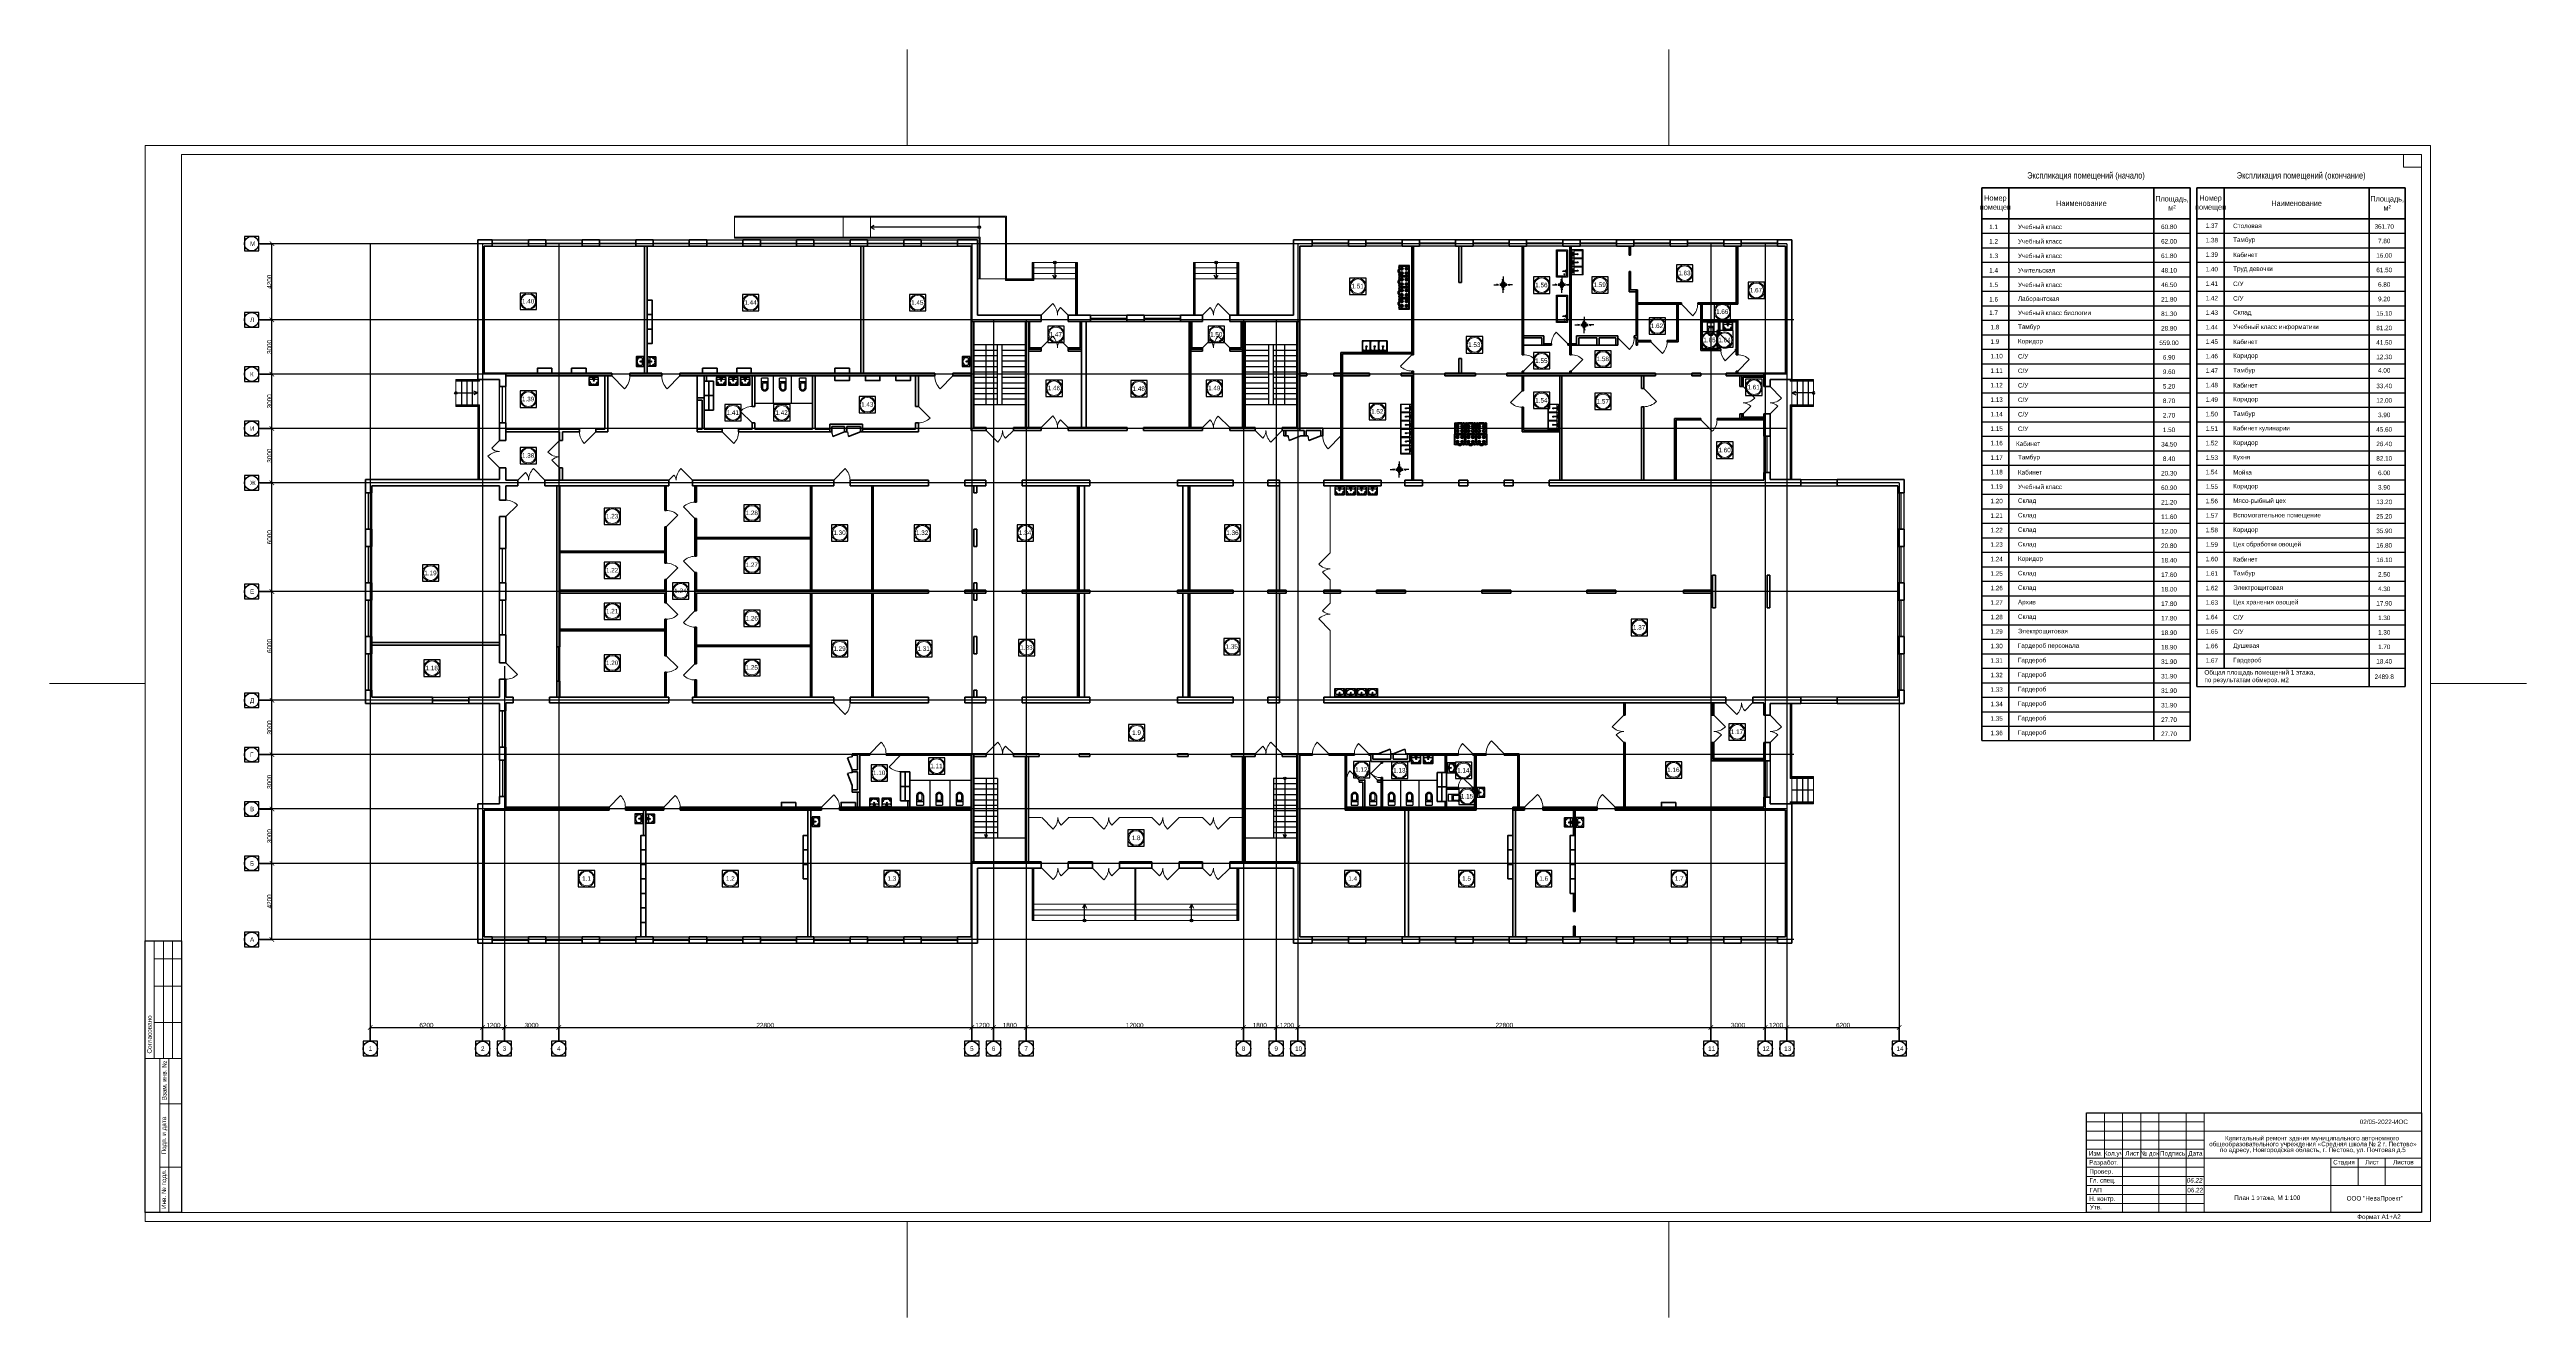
# Model space of a CAD drawing. Header units: metres. Extents: x -5 to 458, y -5 to 65.
# Drawn here: x -5.3 to 131.5, y -5.3 to 64.7 of the extents above; entities that cross this region are included whole.
import ezdxf
from ezdxf.enums import TextEntityAlignment as Align

# ---------------------------------------------------------------- set-up
doc = ezdxf.new("R2010")
doc.units = ezdxf.units.M
doc.linetypes.add('ACAD_ISO04W100', pattern=[30, 24, -3, 0, -3])
doc.linetypes.add('DGN Style 3', pattern=[499.525246, 356.803747, -142.721499])
for name, color, linetype, lineweight in [('Level 50', 7, 'Continuous', 0), ('Level 63', 7, 'Continuous', 0), ('Двери', 250, 'Continuous', 5), ('Стены', 7, 'Continuous', 50)]:
    doc.layers.add(name, color=color, linetype=linetype, lineweight=lineweight)
for name, color, linetype in [('SANTEH', 7, 'Continuous'), ('YOLO_STAMP', 1, 'Continuous'), ('YOLO_TABLE', 1, 'Continuous'), ('Окна', 127, 'Continuous'), ('Оси', 30, 'Continuous'), ('Осн надпись', 7, 'Continuous'), ('размеры оси', 163, 'Continuous'), ('Сантехника', 7, 'Continuous')]:
    doc.layers.add(name, color=color, linetype=linetype)
doc.styles.add('_ТАБЛИЧНЫЙ(1-100)', font='arial.ttf', dxfattribs={"width": 0.8, "height": 300})
doc.styles.add('_ТЕКСТОВЫЙ', font='arial.ttf', dxfattribs={"width": 0.8})
doc.styles.add('Arial', font='ariali.ttf')
doc.styles.add('GOST 2.304', font='cs_gost2304.shx')
doc.styles.get("Standard").update_dxf_attribs({"font": 'arial.ttf'})
doc.styles.add('Style-Arial', font='arial.ttf')
doc.dimstyles.new('100', dxfattribs={"dimtxt": 0.25, "dimasz": 0.25, "dimexe": 0.0125, "dimexo": 0.0625, "dimgap": 0.0065, "dimtad": 1, "dimlfac": 1000, "dimtxsty": 'Standard', "dimblk": 'ARCHTICK', "dimcen": 0.25, "dimadec": 0, "dimazin": 0, "dimtfac": 1, "dimtmove": 0, "dimatfit": 3, "dimldrblk": 'ARCHTICK', "dimfxl": 1, "dimarcsym": 0})

# ---------------------------------------------------------------- blocks, each defined once
blk = doc.blocks.new('Rac7')
at = {"color": 0}
for p, q in [((-39501, -24232), (-39501, -23830)), ((-38961, -24232), (-39501, -24232)), ((-39474, -23808), (-38988, -23808)), ((-39457, -23859), (-39457, -24115)), ((-39032, -23838), (-39430, -23838)), ((-39430, -24136), (-39253, -24136)), ((-39297, -24164), (-39253, -24164)), ((-39297, -24194), (-39297, -24164)), ((-39165, -24194), (-39297, -24194)), ((-39253, -24186), (-39253, -24094)), ((-39253, -24186), (-39209, -24186)), ((-39221, -23855), (-39241, -23855)), ((-39209, -24186), (-39209, -24094)), ((-39209, -24136), (-39032, -24136)), ((-39209, -24164), (-39165, -24164)), ((-39165, -24164), (-39165, -24194)), ((-39005, -24115), (-39005, -23859)), ((-39005, -23859), (-39005, -23859)), ((-38961, -23830), (-38961, -24232))]:
    blk.add_line(p, q, dxfattribs=at)
at = {"color": 0, "extrusion": (0, 0, -1)}
for centre, major_axis, start_param, end_param in [((-39474, -23830), (-27, 0), 0, 1.5707963), ((-39430, -23859), (-27, 0), 0, 1.5707963), ((-39430, -24115), (-27, 0), -1.5707963, 0), ((-39241, -24007), (-194, 0), 0, 1.5707963), ((-39231, -24104), (-25.3, 0), 0.5528156, 2.5887771), ((-39221, -24007), (-194, 0), 1.5707963, 3.1415927), ((-39032, -23859), (-27, 0), 1.5707963, 3.1415927), ((-39032, -24115), (-27, 0), -3.1415927, -1.5707963), ((-38988, -23830), (-27, 0), 1.5707963, 3.1415927)]:
    blk.add_ellipse(centre, major_axis=major_axis, ratio=0.7857143, start_param=start_param, end_param=end_param, dxfattribs=at)
blk.add_ellipse((-39231, -24048), major_axis=(-27.9, 0), ratio=0.7857143, dxfattribs=at)
blk = doc.blocks.new('WC With Cistern_103')
at = {"layer": 'SANTEH', "linetype": 'Continuous'}
for p, q in [((0, 170), (0, 700)), ((370, 700), (0, 700)), ((370, 500), (0, 500)), ((60, 425), (60, 170)), ((310, 425), (60, 425)), ((310, 170), (310, 425)), ((370, 170), (370, 700))]:
    blk.add_line(p, q, dxfattribs=at)
for points in [[(0, 170), (1, 151), (4, 133), (10, 115), (17, 97), (27, 81), (38, 66), (51, 52), (65, 40)], [(60, 170), (61, 158), (63, 146), (66, 135), (71, 124), (77, 114), (84, 104), (92, 96), (101, 88)], [(65, 40), (92, 23), (122, 10), (153, 3), (185, 0), (217, 3), (248, 10), (278, 23), (305, 40)], [(101, 88), (120, 76), (141, 67), (163, 62), (185, 60), (207, 62), (229, 67), (250, 76), (269, 88)], [(269, 88), (278, 96), (286, 104), (293, 114), (299, 124), (304, 135), (307, 146), (309, 158), (310, 170)], [(305, 40), (319, 52), (332, 66), (343, 81), (353, 97), (360, 115), (366, 133), (369, 151), (370, 170)]]:
    blk.add_lwpolyline(points, dxfattribs=at)
blk = doc.blocks.new('*U6')
at = {"color": 7, "linetype": 'Continuous', "lineweight": 13}
for radius in [0.452, 0.402]:
    blk.add_circle((0, 0), radius, dxfattribs=at)
at = {"color": 7, "linetype": 'Continuous', "lineweight": 13, "style": 'Style-Arial'}
blk.add_text('1.1', height=0.25, dxfattribs=at).set_placement((-0.24, 0.13), align=Align.TOP_LEFT)
blk = doc.blocks.new('_ArchTick')
at = {"color": 0, "linetype": 'ByBlock', "const_width": 0.15}
blk.add_lwpolyline([(-0.5, -0.5), (0.5, 0.5)], dxfattribs=at)
blk = doc.blocks.new('*D409')
at = {"layer": 'Defpoints', "color": 0, "lineweight": 0, "transparency": 16777216}
for p in [(12.44, 9.98), (18.64, 10.74), (18.64, 9.98)]:
    blk.add_point(p, dxfattribs=at)
at = {"layer": 'размеры оси', "color": 0, "lineweight": -2, "transparency": 16777216}
for p, q in [((12.44, 10.04), (12.44, 10.75)), ((12.44, 10.74), (18.64, 10.74)), ((18.64, 10.04), (18.64, 10.75))]:
    blk.add_line(p, q, dxfattribs=at)
at = {"layer": 'размеры оси', "color": 0, "lineweight": -2, "transparency": 16777216, "xscale": 0.25, "yscale": 0.25, "zscale": 0.25, "rotation": 180}
blk.add_blockref('_ArchTick', (12.44, 10.74), dxfattribs=at)
at = {"layer": 'размеры оси', "color": 0, "lineweight": -2, "transparency": 16777216, "xscale": 0.25, "yscale": 0.25, "zscale": 0.25}
blk.add_blockref('_ArchTick', (18.64, 10.74), dxfattribs=at)
at = {"layer": 'размеры оси', "color": 0, "transparency": 16777216, "insert": (15.54, 10.87), "char_height": 0.25, "attachment_point": 5}
blk.add_mtext('6200', dxfattribs=at)
blk = doc.blocks.new('*D408')
at = {"layer": 'Defpoints', "color": 0, "lineweight": 0, "transparency": 16777216}
for p in [(18.64, 9.98), (19.84, 10.74), (19.84, 9.98)]:
    blk.add_point(p, dxfattribs=at)
at = {"layer": 'размеры оси', "color": 0, "lineweight": -2, "transparency": 16777216}
for p, q in [((18.64, 10.04), (18.64, 10.75)), ((18.64, 10.74), (19.84, 10.74)), ((19.84, 10.04), (19.84, 10.75))]:
    blk.add_line(p, q, dxfattribs=at)
at = {"layer": 'размеры оси', "color": 0, "lineweight": -2, "transparency": 16777216, "xscale": 0.25, "yscale": 0.25, "zscale": 0.25, "rotation": 180}
blk.add_blockref('_ArchTick', (18.64, 10.74), dxfattribs=at)
at = {"layer": 'размеры оси', "color": 0, "lineweight": -2, "transparency": 16777216, "xscale": 0.25, "yscale": 0.25, "zscale": 0.25}
blk.add_blockref('_ArchTick', (19.84, 10.74), dxfattribs=at)
at = {"layer": 'размеры оси', "color": 0, "transparency": 16777216, "insert": (19.24, 10.87), "char_height": 0.25, "attachment_point": 5}
blk.add_mtext('1200', dxfattribs=at)
blk = doc.blocks.new('*D411')
at = {"layer": 'Defpoints', "color": 0, "lineweight": 0, "transparency": 16777216}
for p in [(19.84, 9.98), (22.84, 10.74), (22.84, 9.98)]:
    blk.add_point(p, dxfattribs=at)
at = {"layer": 'размеры оси', "color": 0, "lineweight": -2, "transparency": 16777216}
for p, q in [((19.84, 10.04), (19.84, 10.75)), ((19.84, 10.74), (22.84, 10.74)), ((22.84, 10.04), (22.84, 10.75))]:
    blk.add_line(p, q, dxfattribs=at)
at = {"layer": 'размеры оси', "color": 0, "lineweight": -2, "transparency": 16777216, "xscale": 0.25, "yscale": 0.25, "zscale": 0.25, "rotation": 180}
blk.add_blockref('_ArchTick', (19.84, 10.74), dxfattribs=at)
at = {"layer": 'размеры оси', "color": 0, "lineweight": -2, "transparency": 16777216, "xscale": 0.25, "yscale": 0.25, "zscale": 0.25}
blk.add_blockref('_ArchTick', (22.84, 10.74), dxfattribs=at)
at = {"layer": 'размеры оси', "color": 0, "transparency": 16777216, "insert": (21.34, 10.87), "char_height": 0.25, "attachment_point": 5}
blk.add_mtext('3000', dxfattribs=at)
blk = doc.blocks.new('*D407')
at = {"layer": 'Defpoints', "color": 0, "lineweight": 0, "transparency": 16777216}
for p in [(22.84, 9.98), (45.64, 10.74), (45.64, 9.98)]:
    blk.add_point(p, dxfattribs=at)
at = {"layer": 'размеры оси', "color": 0, "lineweight": -2, "transparency": 16777216}
for p, q in [((22.84, 10.04), (22.84, 10.75)), ((22.84, 10.74), (45.64, 10.74)), ((45.64, 10.04), (45.64, 10.75))]:
    blk.add_line(p, q, dxfattribs=at)
at = {"layer": 'размеры оси', "color": 0, "lineweight": -2, "transparency": 16777216, "xscale": 0.25, "yscale": 0.25, "zscale": 0.25, "rotation": 180}
blk.add_blockref('_ArchTick', (22.84, 10.74), dxfattribs=at)
at = {"layer": 'размеры оси', "color": 0, "lineweight": -2, "transparency": 16777216, "xscale": 0.25, "yscale": 0.25, "zscale": 0.25}
blk.add_blockref('_ArchTick', (45.64, 10.74), dxfattribs=at)
at = {"layer": 'размеры оси', "color": 0, "transparency": 16777216, "insert": (34.24, 10.87), "char_height": 0.25, "attachment_point": 5}
blk.add_mtext('22800', dxfattribs=at)
blk = doc.blocks.new('*D406')
at = {"layer": 'Defpoints', "color": 0, "lineweight": 0, "transparency": 16777216}
for p in [(45.64, 9.98), (46.84, 10.74), (46.84, 9.98)]:
    blk.add_point(p, dxfattribs=at)
at = {"layer": 'размеры оси', "color": 0, "lineweight": -2, "transparency": 16777216}
for p, q in [((45.64, 10.04), (45.64, 10.75)), ((45.64, 10.74), (46.84, 10.74)), ((46.84, 10.04), (46.84, 10.75))]:
    blk.add_line(p, q, dxfattribs=at)
at = {"layer": 'размеры оси', "color": 0, "lineweight": -2, "transparency": 16777216, "xscale": 0.25, "yscale": 0.25, "zscale": 0.25, "rotation": 180}
blk.add_blockref('_ArchTick', (45.64, 10.74), dxfattribs=at)
at = {"layer": 'размеры оси', "color": 0, "lineweight": -2, "transparency": 16777216, "xscale": 0.25, "yscale": 0.25, "zscale": 0.25}
blk.add_blockref('_ArchTick', (46.84, 10.74), dxfattribs=at)
at = {"layer": 'размеры оси', "color": 0, "transparency": 16777216, "insert": (46.24, 10.87), "char_height": 0.25, "attachment_point": 5}
blk.add_mtext('1200', dxfattribs=at)
blk = doc.blocks.new('*D405')
at = {"layer": 'Defpoints', "color": 0, "lineweight": 0, "transparency": 16777216}
for p in [(46.84, 9.98), (48.64, 10.74), (48.64, 9.98)]:
    blk.add_point(p, dxfattribs=at)
at = {"layer": 'размеры оси', "color": 0, "lineweight": -2, "transparency": 16777216}
for p, q in [((46.84, 10.04), (46.84, 10.75)), ((46.84, 10.74), (48.64, 10.74)), ((48.64, 10.04), (48.64, 10.75))]:
    blk.add_line(p, q, dxfattribs=at)
at = {"layer": 'размеры оси', "color": 0, "lineweight": -2, "transparency": 16777216, "xscale": 0.25, "yscale": 0.25, "zscale": 0.25, "rotation": 180}
blk.add_blockref('_ArchTick', (46.84, 10.74), dxfattribs=at)
at = {"layer": 'размеры оси', "color": 0, "lineweight": -2, "transparency": 16777216, "xscale": 0.25, "yscale": 0.25, "zscale": 0.25}
blk.add_blockref('_ArchTick', (48.64, 10.74), dxfattribs=at)
at = {"layer": 'размеры оси', "color": 0, "transparency": 16777216, "insert": (47.74, 10.87), "char_height": 0.25, "attachment_point": 5}
blk.add_mtext('1800', dxfattribs=at)
blk = doc.blocks.new('*D404')
at = {"layer": 'Defpoints', "color": 0, "lineweight": 0, "transparency": 16777216}
for p in [(48.64, 9.98), (60.64, 10.74), (60.64, 9.98)]:
    blk.add_point(p, dxfattribs=at)
at = {"layer": 'размеры оси', "color": 0, "lineweight": -2, "transparency": 16777216}
for p, q in [((48.64, 10.04), (48.64, 10.75)), ((48.64, 10.74), (60.64, 10.74)), ((60.64, 10.04), (60.64, 10.75))]:
    blk.add_line(p, q, dxfattribs=at)
at = {"layer": 'размеры оси', "color": 0, "lineweight": -2, "transparency": 16777216, "xscale": 0.25, "yscale": 0.25, "zscale": 0.25, "rotation": 180}
blk.add_blockref('_ArchTick', (48.64, 10.74), dxfattribs=at)
at = {"layer": 'размеры оси', "color": 0, "lineweight": -2, "transparency": 16777216, "xscale": 0.25, "yscale": 0.25, "zscale": 0.25}
blk.add_blockref('_ArchTick', (60.64, 10.74), dxfattribs=at)
at = {"layer": 'размеры оси', "color": 0, "transparency": 16777216, "insert": (54.64, 10.87), "char_height": 0.25, "attachment_point": 5}
blk.add_mtext('12000', dxfattribs=at)
blk = doc.blocks.new('*D403')
at = {"layer": 'Defpoints', "color": 0, "lineweight": 0, "transparency": 16777216}
for p in [(60.64, 9.98), (62.44, 10.74), (62.44, 9.98)]:
    blk.add_point(p, dxfattribs=at)
at = {"layer": 'размеры оси', "color": 0, "lineweight": -2, "transparency": 16777216}
for p, q in [((60.64, 10.04), (60.64, 10.75)), ((60.64, 10.74), (62.44, 10.74)), ((62.44, 10.04), (62.44, 10.75))]:
    blk.add_line(p, q, dxfattribs=at)
at = {"layer": 'размеры оси', "color": 0, "lineweight": -2, "transparency": 16777216, "xscale": 0.25, "yscale": 0.25, "zscale": 0.25, "rotation": 180}
blk.add_blockref('_ArchTick', (60.64, 10.74), dxfattribs=at)
at = {"layer": 'размеры оси', "color": 0, "lineweight": -2, "transparency": 16777216, "xscale": 0.25, "yscale": 0.25, "zscale": 0.25}
blk.add_blockref('_ArchTick', (62.44, 10.74), dxfattribs=at)
at = {"layer": 'размеры оси', "color": 0, "transparency": 16777216, "insert": (61.54, 10.87), "char_height": 0.25, "attachment_point": 5}
blk.add_mtext('1800', dxfattribs=at)
blk = doc.blocks.new('*D402')
at = {"layer": 'Defpoints', "color": 0, "lineweight": 0, "transparency": 16777216}
for p in [(62.44, 9.98), (63.64, 10.74), (63.64, 9.98)]:
    blk.add_point(p, dxfattribs=at)
at = {"layer": 'размеры оси', "color": 0, "lineweight": -2, "transparency": 16777216}
for p, q in [((62.44, 10.04), (62.44, 10.75)), ((62.44, 10.74), (63.64, 10.74)), ((63.64, 10.04), (63.64, 10.75))]:
    blk.add_line(p, q, dxfattribs=at)
at = {"layer": 'размеры оси', "color": 0, "lineweight": -2, "transparency": 16777216, "xscale": 0.25, "yscale": 0.25, "zscale": 0.25, "rotation": 180}
blk.add_blockref('_ArchTick', (62.44, 10.74), dxfattribs=at)
at = {"layer": 'размеры оси', "color": 0, "lineweight": -2, "transparency": 16777216, "xscale": 0.25, "yscale": 0.25, "zscale": 0.25}
blk.add_blockref('_ArchTick', (63.64, 10.74), dxfattribs=at)
at = {"layer": 'размеры оси', "color": 0, "transparency": 16777216, "insert": (63.04, 10.87), "char_height": 0.25, "attachment_point": 5}
blk.add_mtext('1200', dxfattribs=at)
blk = doc.blocks.new('*D401')
at = {"layer": 'Defpoints', "color": 0, "lineweight": 0, "transparency": 16777216}
for p in [(63.64, 9.98), (86.44, 10.74), (86.44, 9.98)]:
    blk.add_point(p, dxfattribs=at)
at = {"layer": 'размеры оси', "color": 0, "lineweight": -2, "transparency": 16777216}
for p, q in [((63.64, 10.04), (63.64, 10.75)), ((63.64, 10.74), (86.44, 10.74)), ((86.44, 10.04), (86.44, 10.75))]:
    blk.add_line(p, q, dxfattribs=at)
at = {"layer": 'размеры оси', "color": 0, "lineweight": -2, "transparency": 16777216, "xscale": 0.25, "yscale": 0.25, "zscale": 0.25, "rotation": 180}
blk.add_blockref('_ArchTick', (63.64, 10.74), dxfattribs=at)
at = {"layer": 'размеры оси', "color": 0, "lineweight": -2, "transparency": 16777216, "xscale": 0.25, "yscale": 0.25, "zscale": 0.25}
blk.add_blockref('_ArchTick', (86.44, 10.74), dxfattribs=at)
at = {"layer": 'размеры оси', "color": 0, "transparency": 16777216, "insert": (75.04, 10.87), "char_height": 0.25, "attachment_point": 5}
blk.add_mtext('22800', dxfattribs=at)
blk = doc.blocks.new('*D400')
at = {"layer": 'Defpoints', "color": 0, "lineweight": 0, "transparency": 16777216}
for p in [(86.44, 9.98), (89.44, 10.74), (89.44, 9.98)]:
    blk.add_point(p, dxfattribs=at)
at = {"layer": 'размеры оси', "color": 0, "lineweight": -2, "transparency": 16777216}
for p, q in [((86.44, 10.04), (86.44, 10.75)), ((86.44, 10.74), (89.44, 10.74)), ((89.44, 10.04), (89.44, 10.75))]:
    blk.add_line(p, q, dxfattribs=at)
at = {"layer": 'размеры оси', "color": 0, "lineweight": -2, "transparency": 16777216, "xscale": 0.25, "yscale": 0.25, "zscale": 0.25, "rotation": 180}
blk.add_blockref('_ArchTick', (86.44, 10.74), dxfattribs=at)
at = {"layer": 'размеры оси', "color": 0, "lineweight": -2, "transparency": 16777216, "xscale": 0.25, "yscale": 0.25, "zscale": 0.25}
blk.add_blockref('_ArchTick', (89.44, 10.74), dxfattribs=at)
at = {"layer": 'размеры оси', "color": 0, "transparency": 16777216, "insert": (87.94, 10.87), "char_height": 0.25, "attachment_point": 5}
blk.add_mtext('3000', dxfattribs=at)
blk = doc.blocks.new('*D399')
at = {"layer": 'Defpoints', "color": 0, "lineweight": 0, "transparency": 16777216}
for p in [(89.44, 9.98), (90.64, 10.74), (90.64, 9.98)]:
    blk.add_point(p, dxfattribs=at)
at = {"layer": 'размеры оси', "color": 0, "lineweight": -2, "transparency": 16777216}
for p, q in [((89.44, 10.04), (89.44, 10.75)), ((89.44, 10.74), (90.64, 10.74)), ((90.64, 10.04), (90.64, 10.75))]:
    blk.add_line(p, q, dxfattribs=at)
at = {"layer": 'размеры оси', "color": 0, "lineweight": -2, "transparency": 16777216, "xscale": 0.25, "yscale": 0.25, "zscale": 0.25, "rotation": 180}
blk.add_blockref('_ArchTick', (89.44, 10.74), dxfattribs=at)
at = {"layer": 'размеры оси', "color": 0, "lineweight": -2, "transparency": 16777216, "xscale": 0.25, "yscale": 0.25, "zscale": 0.25}
blk.add_blockref('_ArchTick', (90.64, 10.74), dxfattribs=at)
at = {"layer": 'размеры оси', "color": 0, "transparency": 16777216, "insert": (90.04, 10.87), "char_height": 0.25, "attachment_point": 5}
blk.add_mtext('1200', dxfattribs=at)
blk = doc.blocks.new('*D398')
at = {"layer": 'Defpoints', "color": 0, "lineweight": 0, "transparency": 16777216}
for p in [(90.64, 9.98), (96.84, 10.74), (96.84, 9.98)]:
    blk.add_point(p, dxfattribs=at)
at = {"layer": 'размеры оси', "color": 0, "lineweight": -2, "transparency": 16777216}
for p, q in [((90.64, 10.04), (90.64, 10.75)), ((90.64, 10.74), (96.84, 10.74)), ((96.84, 10.04), (96.84, 10.75))]:
    blk.add_line(p, q, dxfattribs=at)
at = {"layer": 'размеры оси', "color": 0, "lineweight": -2, "transparency": 16777216, "xscale": 0.25, "yscale": 0.25, "zscale": 0.25, "rotation": 180}
blk.add_blockref('_ArchTick', (90.64, 10.74), dxfattribs=at)
at = {"layer": 'размеры оси', "color": 0, "lineweight": -2, "transparency": 16777216, "xscale": 0.25, "yscale": 0.25, "zscale": 0.25}
blk.add_blockref('_ArchTick', (96.84, 10.74), dxfattribs=at)
at = {"layer": 'размеры оси', "color": 0, "transparency": 16777216, "insert": (93.74, 10.87), "char_height": 0.25, "attachment_point": 5}
blk.add_mtext('6200', dxfattribs=at)
blk = doc.blocks.new('*D410')
at = {"layer": 'Defpoints', "color": 0, "lineweight": 0, "transparency": 16777216}
for p in [(6.29, 19.8), (7.01, 19.8), (6.29, 15.6)]:
    blk.add_point(p, dxfattribs=at)
at = {"layer": 'размеры оси', "color": 0, "lineweight": -2, "transparency": 16777216}
for p, q in [((6.35, 19.8), (7.02, 19.8)), ((7.01, 15.6), (7.01, 19.8)), ((6.35, 15.6), (7.02, 15.6))]:
    blk.add_line(p, q, dxfattribs=at)
at = {"layer": 'размеры оси', "color": 0, "lineweight": -2, "transparency": 16777216, "xscale": 0.25, "yscale": 0.25, "zscale": 0.25}
for p, rotation in [((7.01, 19.8), 90), ((7.01, 15.6), 270)]:
    blk.add_blockref('_ArchTick', p, dxfattribs=dict(at, rotation=rotation))
at = {"layer": 'размеры оси', "color": 0, "transparency": 16777216, "insert": (6.87, 17.7), "char_height": 0.25, "attachment_point": 5, "rotation": 90}
blk.add_mtext('4200', dxfattribs=at)
blk = doc.blocks.new('*D397')
at = {"layer": 'Defpoints', "color": 0, "lineweight": 0, "transparency": 16777216}
for p in [(6.29, 22.8), (7.01, 22.8), (6.29, 19.8)]:
    blk.add_point(p, dxfattribs=at)
at = {"layer": 'размеры оси', "color": 0, "lineweight": -2, "transparency": 16777216}
for p, q in [((6.35, 22.8), (7.02, 22.8)), ((7.01, 19.8), (7.01, 22.8)), ((6.35, 19.8), (7.02, 19.8))]:
    blk.add_line(p, q, dxfattribs=at)
at = {"layer": 'размеры оси', "color": 0, "lineweight": -2, "transparency": 16777216, "xscale": 0.25, "yscale": 0.25, "zscale": 0.25}
for p, rotation in [((7.01, 22.8), 90), ((7.01, 19.8), 270)]:
    blk.add_blockref('_ArchTick', p, dxfattribs=dict(at, rotation=rotation))
at = {"layer": 'размеры оси', "color": 0, "transparency": 16777216, "insert": (6.87, 21.3), "char_height": 0.25, "attachment_point": 5, "rotation": 90}
blk.add_mtext('3000', dxfattribs=at)
blk = doc.blocks.new('*D396')
at = {"layer": 'Defpoints', "color": 0, "lineweight": 0, "transparency": 16777216}
for p in [(6.29, 25.8), (7.01, 25.8), (6.29, 22.8)]:
    blk.add_point(p, dxfattribs=at)
at = {"layer": 'размеры оси', "color": 0, "lineweight": -2, "transparency": 16777216}
for p, q in [((6.35, 25.8), (7.02, 25.8)), ((7.01, 22.8), (7.01, 25.8)), ((6.35, 22.8), (7.02, 22.8))]:
    blk.add_line(p, q, dxfattribs=at)
at = {"layer": 'размеры оси', "color": 0, "lineweight": -2, "transparency": 16777216, "xscale": 0.25, "yscale": 0.25, "zscale": 0.25}
for p, rotation in [((7.01, 25.8), 90), ((7.01, 22.8), 270)]:
    blk.add_blockref('_ArchTick', p, dxfattribs=dict(at, rotation=rotation))
at = {"layer": 'размеры оси', "color": 0, "transparency": 16777216, "insert": (6.87, 24.3), "char_height": 0.25, "attachment_point": 5, "rotation": 90}
blk.add_mtext('3000', dxfattribs=at)
blk = doc.blocks.new('*D395')
at = {"layer": 'Defpoints', "color": 0, "lineweight": 0, "transparency": 16777216}
for p in [(6.29, 28.8), (7.01, 28.8), (6.29, 25.8)]:
    blk.add_point(p, dxfattribs=at)
at = {"layer": 'размеры оси', "color": 0, "lineweight": -2, "transparency": 16777216}
for p, q in [((6.35, 28.8), (7.02, 28.8)), ((7.01, 25.8), (7.01, 28.8)), ((6.35, 25.8), (7.02, 25.8))]:
    blk.add_line(p, q, dxfattribs=at)
at = {"layer": 'размеры оси', "color": 0, "lineweight": -2, "transparency": 16777216, "xscale": 0.25, "yscale": 0.25, "zscale": 0.25}
for p, rotation in [((7.01, 28.8), 90), ((7.01, 25.8), 270)]:
    blk.add_blockref('_ArchTick', p, dxfattribs=dict(at, rotation=rotation))
at = {"layer": 'размеры оси', "color": 0, "transparency": 16777216, "insert": (6.87, 27.3), "char_height": 0.25, "attachment_point": 5, "rotation": 90}
blk.add_mtext('3000', dxfattribs=at)
blk = doc.blocks.new('*D394')
at = {"layer": 'Defpoints', "color": 0, "lineweight": 0, "transparency": 16777216}
for p in [(6.29, 34.8), (7.01, 34.8), (6.29, 28.8)]:
    blk.add_point(p, dxfattribs=at)
at = {"layer": 'размеры оси', "color": 0, "lineweight": -2, "transparency": 16777216}
for p, q in [((6.35, 34.8), (7.02, 34.8)), ((7.01, 28.8), (7.01, 34.8)), ((6.35, 28.8), (7.02, 28.8))]:
    blk.add_line(p, q, dxfattribs=at)
at = {"layer": 'размеры оси', "color": 0, "lineweight": -2, "transparency": 16777216, "xscale": 0.25, "yscale": 0.25, "zscale": 0.25}
for p, rotation in [((7.01, 34.8), 90), ((7.01, 28.8), 270)]:
    blk.add_blockref('_ArchTick', p, dxfattribs=dict(at, rotation=rotation))
at = {"layer": 'размеры оси', "color": 0, "transparency": 16777216, "insert": (6.87, 31.8), "char_height": 0.25, "attachment_point": 5, "rotation": 90}
blk.add_mtext('6000', dxfattribs=at)
blk = doc.blocks.new('*D393')
at = {"layer": 'Defpoints', "color": 0, "lineweight": 0, "transparency": 16777216}
for p in [(6.29, 40.8), (7.01, 40.8), (6.29, 34.8)]:
    blk.add_point(p, dxfattribs=at)
at = {"layer": 'размеры оси', "color": 0, "lineweight": -2, "transparency": 16777216}
for p, q in [((6.35, 40.8), (7.02, 40.8)), ((7.01, 34.8), (7.01, 40.8)), ((6.35, 34.8), (7.02, 34.8))]:
    blk.add_line(p, q, dxfattribs=at)
at = {"layer": 'размеры оси', "color": 0, "lineweight": -2, "transparency": 16777216, "xscale": 0.25, "yscale": 0.25, "zscale": 0.25}
for p, rotation in [((7.01, 40.8), 90), ((7.01, 34.8), 270)]:
    blk.add_blockref('_ArchTick', p, dxfattribs=dict(at, rotation=rotation))
at = {"layer": 'размеры оси', "color": 0, "transparency": 16777216, "insert": (6.87, 37.8), "char_height": 0.25, "attachment_point": 5, "rotation": 90}
blk.add_mtext('6000', dxfattribs=at)
blk = doc.blocks.new('*D392')
at = {"layer": 'Defpoints', "color": 0, "lineweight": 0, "transparency": 16777216}
for p in [(6.29, 43.8), (7.01, 43.8), (6.29, 40.8)]:
    blk.add_point(p, dxfattribs=at)
at = {"layer": 'размеры оси', "color": 0, "lineweight": -2, "transparency": 16777216}
for p, q in [((6.35, 43.8), (7.02, 43.8)), ((7.01, 40.8), (7.01, 43.8)), ((6.35, 40.8), (7.02, 40.8))]:
    blk.add_line(p, q, dxfattribs=at)
at = {"layer": 'размеры оси', "color": 0, "lineweight": -2, "transparency": 16777216, "xscale": 0.25, "yscale": 0.25, "zscale": 0.25}
for p, rotation in [((7.01, 43.8), 90), ((7.01, 40.8), 270)]:
    blk.add_blockref('_ArchTick', p, dxfattribs=dict(at, rotation=rotation))
at = {"layer": 'размеры оси', "color": 0, "transparency": 16777216, "insert": (6.87, 42.3), "char_height": 0.25, "attachment_point": 5, "rotation": 90}
blk.add_mtext('3000', dxfattribs=at)
blk = doc.blocks.new('*D391')
at = {"layer": 'Defpoints', "color": 0, "lineweight": 0, "transparency": 16777216}
for p in [(6.29, 46.8), (7.01, 46.8), (6.29, 43.8)]:
    blk.add_point(p, dxfattribs=at)
at = {"layer": 'размеры оси', "color": 0, "lineweight": -2, "transparency": 16777216}
for p, q in [((6.35, 46.8), (7.02, 46.8)), ((7.01, 43.8), (7.01, 46.8)), ((6.35, 43.8), (7.02, 43.8))]:
    blk.add_line(p, q, dxfattribs=at)
at = {"layer": 'размеры оси', "color": 0, "lineweight": -2, "transparency": 16777216, "xscale": 0.25, "yscale": 0.25, "zscale": 0.25}
for p, rotation in [((7.01, 46.8), 90), ((7.01, 43.8), 270)]:
    blk.add_blockref('_ArchTick', p, dxfattribs=dict(at, rotation=rotation))
at = {"layer": 'размеры оси', "color": 0, "transparency": 16777216, "insert": (6.87, 45.3), "char_height": 0.25, "attachment_point": 5, "rotation": 90}
blk.add_mtext('3000', dxfattribs=at)
blk = doc.blocks.new('*D390')
at = {"layer": 'Defpoints', "color": 0, "lineweight": 0, "transparency": 16777216}
for p in [(6.29, 49.8), (7.01, 49.8), (6.29, 46.8)]:
    blk.add_point(p, dxfattribs=at)
at = {"layer": 'размеры оси', "color": 0, "lineweight": -2, "transparency": 16777216}
for p, q in [((6.35, 49.8), (7.02, 49.8)), ((7.01, 46.8), (7.01, 49.8)), ((6.35, 46.8), (7.02, 46.8))]:
    blk.add_line(p, q, dxfattribs=at)
at = {"layer": 'размеры оси', "color": 0, "lineweight": -2, "transparency": 16777216, "xscale": 0.25, "yscale": 0.25, "zscale": 0.25}
for p, rotation in [((7.01, 49.8), 90), ((7.01, 46.8), 270)]:
    blk.add_blockref('_ArchTick', p, dxfattribs=dict(at, rotation=rotation))
at = {"layer": 'размеры оси', "color": 0, "transparency": 16777216, "insert": (6.87, 48.3), "char_height": 0.25, "attachment_point": 5, "rotation": 90}
blk.add_mtext('3000', dxfattribs=at)
blk = doc.blocks.new('*D389')
at = {"layer": 'Defpoints', "color": 0, "lineweight": 0, "transparency": 16777216}
for p in [(6.29, 54), (7.01, 54), (6.29, 49.8)]:
    blk.add_point(p, dxfattribs=at)
at = {"layer": 'размеры оси', "color": 0, "lineweight": -2, "transparency": 16777216}
for p, q in [((6.35, 54), (7.02, 54)), ((7.01, 49.8), (7.01, 54)), ((6.35, 49.8), (7.02, 49.8))]:
    blk.add_line(p, q, dxfattribs=at)
at = {"layer": 'размеры оси', "color": 0, "lineweight": -2, "transparency": 16777216, "xscale": 0.25, "yscale": 0.25, "zscale": 0.25}
for p, rotation in [((7.01, 54), 90), ((7.01, 49.8), 270)]:
    blk.add_blockref('_ArchTick', p, dxfattribs=dict(at, rotation=rotation))
at = {"layer": 'размеры оси', "color": 0, "transparency": 16777216, "insert": (6.87, 51.9), "char_height": 0.25, "attachment_point": 5, "rotation": 90}
blk.add_mtext('4200', dxfattribs=at)
blk = doc.blocks.new('*U49')
at = {"color": 7, "linetype": 'Continuous', "lineweight": 0}
for p, q in [((-21.03, 29.7), (-21.03, 34.99)), ((21.02, 29.7), (21.02, 34.99)), ((-63.08, 0), (-68.36, 0)), ((68.36, 0), (63.07, 0)), ((-21.03, -34.99), (-21.03, -29.7)), ((21.02, -34.99), (21.02, -29.7))]:
    blk.add_line(p, q, dxfattribs=at)
at = {"color": 7, "linetype": 'Continuous', "lineweight": 0, "flags": 128}
blk.add_lwpolyline([(63.07, 29.7), (63.07, -29.7), (-63.08, -29.7), (-63.08, 29.7), (63.07, 29.7)], close=True, dxfattribs=at)
at = {"layer": 'Level 50', "color": 7, "linetype": 'Continuous', "lineweight": 13}
for p, q in [((-61.08, 29.2), (-61.08, -29.2)), ((62.57, 29.2), (-61.08, 29.2)), ((61.57, 29.2), (61.57, 28.5)), ((62.57, 29.2), (62.57, -29.2)), ((61.57, 28.5), (62.57, 28.5)), ((62.57, -29.2), (-62.28, -29.2))]:
    blk.add_line(p, q, dxfattribs=at)
at = {"layer": 'Level 63', "color": 7, "linetype": 'Continuous', "lineweight": 13}
for p, q in [((-63.08, -14.2), (-61.08, -14.2)), ((-63.08, -14.2), (-63.08, -20.7)), ((-62.58, -14.2), (-62.58, -20.7)), ((-62.08, -14.2), (-62.08, -20.7)), ((-61.58, -14.2), (-61.58, -20.7)), ((-62.58, -15.2), (-61.08, -15.2)), ((-62.58, -16.7), (-61.08, -16.7)), ((-62.58, -18.7), (-61.08, -18.7)), ((-63.08, -20.7), (-61.08, -20.7)), ((-62.28, -20.7), (-61.08, -20.7)), ((-61.78, -29.2), (-61.78, -20.7)), ((-62.28, -23.2), (-61.08, -23.2)), ((44.07, -23.7), (62.57, -23.7)), ((44.07, -23.7), (44.07, -29.2)), ((45.07, -23.7), (45.07, -26.2)), ((46.07, -23.7), (46.07, -29.2)), ((47.07, -23.7), (47.07, -26.2)), ((48.07, -23.7), (48.07, -29.2)), ((49.57, -23.7), (49.57, -29.2)), ((50.57, -23.7), (50.57, -29.2)), ((44.07, -25.7), (50.57, -25.7)), ((50.57, -24.7), (62.57, -24.7)), ((-62.28, -26.7), (-61.08, -26.7)), ((44.07, -26.2), (50.57, -26.2)), ((50.57, -26.2), (62.57, -26.2)), ((57.57, -26.7), (62.57, -26.7)), ((50.57, -27.7), (62.57, -27.7))]:
    blk.add_line(p, q, dxfattribs=at)
at = {"layer": 'Level 63', "color": 7, "linetype": 'Continuous', "lineweight": 0}
for p, q in [((44.07, -24.2), (50.57, -24.2)), ((44.07, -24.7), (50.57, -24.7)), ((44.07, -25.2), (50.57, -25.2)), ((44.07, -26.7), (50.57, -26.7)), ((44.07, -27.2), (50.57, -27.2)), ((44.07, -27.7), (50.57, -27.7)), ((44.07, -28.2), (50.57, -28.2)), ((44.07, -28.7), (50.57, -28.7))]:
    blk.add_line(p, q, dxfattribs=at)
at = {"layer": 'Level 63', "color": 7, "linetype": 'Continuous', "lineweight": 13, "flags": 128}
for points in [[(-62.28, -29.2), (-62.28, -20.7)], [(57.57, -26.2), (57.57, -29.2)], [(59.07, -26.2), (59.07, -27.7)], [(60.57, -26.2), (60.57, -27.7)]]:
    blk.add_lwpolyline(points, dxfattribs=at)
at = {"layer": 'Level 63', "color": 7, "linetype": 'Continuous', "lineweight": 0, "style": 'Style-Arial'}
for s, p in [('Согласовано', (-62.85, -19.37)), ('Взам. инв. №', (-62.03, -21.92)), ('Подп. и дата', (-62.05, -24.95)), ('Инв. № подл.', (-62.05, -27.91))]:
    blk.add_text(s, height=0.25, rotation=90, dxfattribs=at).set_placement(p, align=Align.MIDDLE_CENTER)
for s, p in [('Изм.', (44.58, -25.93)), ('Кол.уч', (45.56, -25.93)), ('Лист', (46.6, -25.93)), ('№ док', (47.56, -25.93)), ('Подпись', (48.83, -25.93)), ('Дата', (50.09, -25.93)), ('Разработ.', (45.04, -26.43)), ('Провер.', (44.89, -26.93)), ('Гл. спец.', (44.96, -27.42)), ('Стадия', (58.29, -26.42)), ('Лист', (59.84, -26.42)), ('Листов', (61.57, -26.42)), ('Н. контр.', (44.95, -28.43)), ('ГАП', (44.58, -27.96)), ('ООО "НеваПроект"', (60, -28.41)), ('Утв.', (44.59, -28.9)), ('Формат А1+A2', (60.22, -29.43))]:
    blk.add_text(s, height=0.25, dxfattribs=at).set_placement(p, align=Align.MIDDLE_CENTER)
blk = doc.blocks.new('*U126')
at = {"layer": 'размеры оси', "color": 7}
for p, q in [((228, 300), (-229, 300)), ((-229, 300), (-229, -300)), ((-206, -170), (-206, 220)), ((156, 270), (-156, 270)), ((0, -39), (0, 24)), ((206, -170), (206, 220)), ((228, 300), (228, -300)), ((228, -300), (-229, -300)), ((-156, -220), (-8, -220)), ((-74, -251), (-75, -257)), ((-75, -257), (-74, -261)), ((-73, -245), (-74, -251)), ((-74, -261), (-74, -264)), ((-74, -264), (-72, -266)), ((-71, -270), (-74, -264)), ((-71, -239), (-73, -245)), ((-72, -266), (-70, -265)), ((-69, -234), (-71, -239)), ((-71, -270), (-69, -272)), ((-70, -265), (-67, -263)), ((-66, -230), (-69, -234)), ((-69, -272), (-66, -271)), ((-29, -272), (-69, -272)), ((-67, -263), (-65, -259)), ((-64, -228), (-66, -230)), ((-66, -271), (-63, -268)), ((-65, -259), (-63, -254)), ((-58, -224), (-64, -228)), ((-62, -227), (-64, -228)), ((-63, -254), (-61, -248)), ((-63, -268), (-60, -264)), ((-60, -229), (-62, -227)), ((-61, -248), (-60, -242)), ((-59, -232), (-60, -229)), ((-60, -242), (-59, -236)), ((-60, -264), (-57, -257)), ((-56, -224), (-58, -224)), ((-57, -257), (-55, -250)), ((-54, -225), (-56, -224)), ((-22, -243), (-56, -224)), ((-55, -250), (-53, -242)), ((-53, -229), (-54, -225)), ((-52, -235), (-53, -229)), ((-53, -242), (-52, -235)), ((-29, -272), (-28, -272)), ((-28, -272), (-26, -270)), ((-27, -271), (-26, -273)), ((-26, -270), (-24, -267)), ((-18, -272), (-26, -270)), ((-26, -273), (-22, -281)), ((-24, -267), (-22, -263)), ((23, -8), (-23, -8)), ((-20, -244), (-22, -243)), ((-22, -263), (-21, -259)), ((-22, -281), (-16, -287)), ((-21, -259), (-20, -254)), ((-16, -242), (-20, -246)), ((-20, -247), (-20, -244)), ((-12, -249), (-20, -247)), ((-20, -250), (-20, -247)), ((-20, -254), (-20, -250)), ((-8, -238), (-16, -242)), ((-16, -287), (-8, -291)), ((-12, -256), (-15, -265)), ((-15, -265), (-12, -273)), ((-8, -253), (-12, -256)), ((-12, -273), (-4, -279)), ((-10, -64), (-8, -59)), ((-8, -70), (-10, -64)), ((-8, -260), (-10, -265)), ((-10, -265), (-8, -270)), ((-8, -59), (-7, -54)), ((-8, -59), (-3, -55)), ((-8, -64), (-7, -60)), ((-8, -265), (-8, -64)), ((-8, -238), (-8, -238)), ((-8, -265), (-7, -270)), ((-8, -270), (-3, -274)), ((-8, -291), (0, -293)), ((-7, -54), (-2, -51)), ((-7, -60), (-2, -57)), ((-7, -270), (-2, -273)), ((-4, -279), (5, -279)), ((-3, -55), (4, -55)), ((-3, -274), (3, -274)), ((-2, -51), (3, -51)), ((-2, -57), (3, -57)), ((-2, -273), (3, -273)), ((0, -293), (9, -291)), ((3, -51), (7, -54)), ((3, -57), (7, -60)), ((3, -274), (8, -270)), ((3, -273), (7, -270)), ((4, -55), (9, -59)), ((5, -279), (12, -273)), ((9, -59), (7, -54)), ((7, -60), (9, -64)), ((7, -270), (9, -265)), ((8, -270), (10, -265)), ((9, -59), (11, -64)), ((9, -265), (9, -64)), ((11, -64), (9, -70)), ((9, -220), (156, -220)), ((17, -242), (9, -238)), ((9, -238), (9, -238)), ((12, -256), (9, -253)), ((10, -265), (9, -260)), ((9, -291), (17, -287)), ((15, -265), (12, -256)), ((12, -273), (15, -265)), ((13, -249), (20, -247)), ((21, -246), (17, -242)), ((17, -287), (23, -281)), ((19, -272), (26, -270)), ((21, -244), (20, -247)), ((20, -247), (20, -250)), ((20, -250), (21, -254)), ((22, -243), (21, -244)), ((21, -254), (22, -259)), ((22, -243), (56, -224)), ((22, -259), (23, -263)), ((23, -263), (25, -267)), ((23, -281), (27, -273)), ((25, -267), (27, -270)), ((27, -270), (28, -272)), ((27, -273), (27, -271)), ((28, -272), (30, -272)), ((30, -272), (69, -272)), ((54, -225), (53, -229)), ((53, -229), (53, -235)), ((53, -235), (54, -242)), ((56, -224), (54, -225)), ((54, -242), (55, -250)), ((55, -250), (58, -257)), ((59, -224), (56, -224)), ((58, -257), (61, -264)), ((59, -224), (64, -228)), ((60, -232), (59, -236)), ((59, -236), (60, -242)), ((61, -229), (60, -232)), ((60, -242), (61, -248)), ((62, -227), (61, -229)), ((61, -248), (63, -254)), ((61, -264), (64, -268)), ((64, -228), (62, -227)), ((63, -254), (66, -259)), ((67, -230), (64, -228)), ((64, -268), (67, -271)), ((66, -259), (68, -263)), ((69, -234), (67, -230)), ((67, -271), (69, -272)), ((68, -263), (70, -265)), ((71, -239), (69, -234)), ((69, -272), (71, -270)), ((70, -265), (73, -266)), ((73, -245), (71, -239)), ((71, -270), (74, -264)), ((75, -251), (73, -245)), ((73, -266), (74, -264)), ((74, -264), (75, -261)), ((75, -257), (75, -251)), ((75, -261), (75, -257))]:
    blk.add_line(p, q, dxfattribs=at)
for radius in [31.7, 22.6]:
    blk.add_circle((0, -8), radius, dxfattribs=at)
for centre, radius, start, end in [((-156, 220), 50, 90, 180), ((156, 220), 50, 360, 90), ((-156, -170), 50, 180, 270), ((-86, -234), 27.2, 355.14392, 4.85608), ((156, -170), 50, 270, 360)]:
    blk.add_arc(centre, radius, start, end, dxfattribs=at)
blk = doc.blocks.new('*U127')
at = {"layer": 'размеры оси', "color": 7}
for p, q in [((45, -419), (47, -415)), ((45, -425), (45, -419)), ((47, -429), (45, -425)), ((52, -413), (47, -415)), ((52, -430), (47, -429)), ((48, -419), (52, -413)), ((48, -425), (48, -419)), ((52, -430), (48, -425)), ((50, -419), (53, -415)), ((50, -425), (50, -419)), ((53, -429), (50, -425)), ((52, -413), (58, -411)), ((58, -432), (52, -430)), ((53, -415), (58, -413)), ((58, -430), (53, -429)), ((58, -411), (63, -413)), ((258, -413), (58, -413)), ((258, -430), (58, -430)), ((63, -430), (58, -432)), ((124, -590), (169, -590)), ((146, -558), (146, -622)), ((217, -363), (221, -358)), ((217, -363), (217, -366)), ((217, -366), (219, -368)), ((236, -400), (217, -366)), ((236, -444), (217, -478)), ((219, -476), (217, -478)), ((217, -478), (217, -481)), ((217, -481), (221, -486)), ((219, -368), (223, -369)), ((223, -475), (219, -476)), ((221, -358), (220, -360)), ((220, -360), (222, -362)), ((222, -482), (220, -484)), ((220, -484), (221, -486)), ((223, -356), (221, -358)), ((221, -486), (223, -488)), ((222, -362), (225, -363)), ((225, -481), (222, -482)), ((227, -353), (223, -356)), ((223, -369), (228, -369)), ((228, -475), (223, -475)), ((223, -488), (227, -491)), ((225, -363), (230, -363)), ((232, -351), (227, -353)), ((227, -491), (232, -493)), ((228, -369), (235, -369)), ((235, -475), (228, -475)), ((230, -363), (235, -362)), ((235, -482), (230, -481)), ((235, -405), (231, -413)), ((231, -413), (231, -413)), ((231, -430), (231, -431)), ((231, -431), (235, -438)), ((238, -349), (232, -351)), ((232, -493), (238, -495)), ((235, -362), (241, -361)), ((235, -369), (243, -367)), ((239, -402), (235, -405)), ((235, -438), (239, -442)), ((243, -477), (235, -475)), ((241, -483), (235, -482)), ((236, -400), (237, -401)), ((237, -443), (236, -444)), ((237, -401), (240, -402)), ((240, -442), (237, -443)), ((244, -348), (238, -349)), ((238, -495), (244, -496)), ((242, -409), (240, -402)), ((240, -402), (243, -402)), ((242, -434), (240, -442)), ((243, -442), (240, -442)), ((241, -361), (247, -359)), ((247, -485), (241, -483)), ((243, -367), (250, -365)), ((243, -402), (247, -402)), ((247, -442), (243, -442)), ((250, -479), (243, -477)), ((250, -347), (244, -348)), ((244, -496), (250, -497)), ((249, -410), (246, -413)), ((246, -430), (249, -434)), ((247, -359), (252, -357)), ((247, -402), (252, -401)), ((252, -443), (247, -442)), ((252, -487), (247, -485)), ((258, -407), (249, -410)), ((249, -434), (258, -437)), ((254, -347), (250, -347)), ((250, -365), (257, -362)), ((257, -482), (250, -479)), ((250, -497), (254, -497)), ((252, -357), (256, -354)), ((252, -401), (256, -399)), ((256, -445), (252, -443)), ((256, -490), (252, -487)), ((258, -412), (253, -413)), ((253, -430), (258, -432)), ((258, -348), (254, -347)), ((254, -497), (258, -496)), ((256, -354), (259, -352)), ((256, -399), (260, -398)), ((260, -446), (256, -445)), ((259, -492), (256, -490)), ((257, -362), (262, -359)), ((262, -485), (257, -482)), ((259, -350), (258, -348)), ((263, -351), (258, -348)), ((267, -410), (258, -407)), ((264, -414), (258, -412)), ((263, -415), (258, -413)), ((258, -430), (263, -429)), ((258, -432), (264, -430)), ((258, -437), (267, -434)), ((263, -493), (258, -496)), ((258, -496), (259, -494)), ((259, -352), (259, -350)), ((259, -494), (259, -492)), ((260, -398), (263, -396)), ((263, -448), (260, -446)), ((262, -359), (265, -356)), ((265, -488), (262, -485)), ((265, -353), (263, -351)), ((263, -396), (265, -394)), ((265, -403), (263, -396)), ((266, -419), (263, -415)), ((263, -429), (266, -425)), ((265, -441), (263, -448)), ((265, -450), (263, -448)), ((263, -493), (265, -491)), ((266, -395), (264, -395)), ((267, -419), (264, -414)), ((264, -430), (267, -425)), ((264, -449), (266, -449)), ((265, -356), (265, -353)), ((265, -392), (265, -353)), ((265, -394), (265, -392)), ((265, -452), (265, -450)), ((265, -452), (265, -491)), ((265, -491), (265, -488)), ((274, -399), (266, -395)), ((266, -425), (266, -419)), ((266, -449), (274, -445)), ((272, -417), (267, -410)), ((267, -425), (267, -419)), ((267, -434), (272, -427)), ((272, -427), (272, -417)), ((280, -405), (274, -399)), ((274, -445), (280, -438)), ((284, -413), (280, -405)), ((280, -438), (284, -431)), ((286, -422), (284, -413)), ((284, -431), (286, -422))]:
    blk.add_line(p, q, dxfattribs=at)
at = {"layer": 'размеры оси', "color": 7, "flags": 128}
for points in [[(-250, -650), (-250, 650)], [(-200, 700), (200, 700)], [(250, 650), (250, -650)], [(200, -700), (-200, -700)]]:
    blk.add_lwpolyline(points, dxfattribs=at)
at = {"layer": 'размеры оси', "color": 7}
for radius in [31.7, 22.6]:
    blk.add_circle((146, -590), radius, dxfattribs=at)
at = {"layer": 'размеры оси', "color": 7, "extrusion": (0, 0, -1)}
for centre, start, end in [((200, 650), 0, 90), ((-200, 650), 90, 180), ((200, -650), 270, 0), ((-200, -650), 180, 270)]:
    blk.add_arc(centre, 50, start, end, dxfattribs=at)
at = {"layer": 'размеры оси', "color": 7}
blk.add_arc((227, -508), 27.2, 85.14392, 94.85608, dxfattribs=at)
blk.add_3dface([(300, 750), (300, -750), (-300, -750), (-300, 750)], dxfattribs=at)
blk = doc.blocks.new('*U128')
at = {"layer": 'размеры оси', "color": 7}
for p, q in [((-259, -5), (-361, 25)), ((-196, 42), (203, 42)), ((-39, -186), (-39, 212)), ((-6, 191), (-36, 293)), ((-6, 449), (-6, 191)), ((-6, 191), (24, 293)), ((31, -186), (31, 212)), ((259, -5), (361, 25)), ((-517, -5), (-259, -5)), ((-259, -5), (-361, -35)), ((-196, -29), (203, -29)), ((-6, -191), (-36, -293)), ((-6, -449), (-6, -191)), ((-6, -191), (24, -293)), ((517, -5), (259, -5)), ((259, -5), (361, -35))]:
    blk.add_line(p, q, dxfattribs=at)
blk.add_3dface([(-102, -94), (98, -94), (98, 106), (-102, 106)], dxfattribs=at)
blk = doc.blocks.new('*U129')
at = {"layer": 'размеры оси', "color": 7}
for p, q in [((-300, 320), (-300, -280)), ((300, 320), (-300, 320)), ((-250, 220), (-250, -180)), ((200, 270), (-200, 270)), ((250, -180), (250, 220)), ((300, -280), (300, 320)), ((-300, -280), (300, -280)), ((-226, -280), (-226, -292)), ((-226, -292), (-195, -292)), ((-222, -292), (-222, -280)), ((-210, -292), (-210, -280)), ((-200, -230), (200, -230)), ((-199, -292), (-199, -280)), ((-195, -292), (-195, -280)), ((-121, -280), (-121, -292)), ((-121, -292), (-89, -292)), ((-116, -292), (-116, -280)), ((-105, -292), (-105, -280)), ((-94, -292), (-94, -280)), ((-89, -292), (-89, -280)), ((-77, -291), (-80, -280)), ((-60, -306), (-77, -291)), ((-63, -287), (-66, -280)), ((-47, -299), (-63, -287)), ((-33, -316), (-60, -306)), ((-25, -306), (-47, -299)), ((0, -320), (-33, -316)), ((0, -309), (-25, -306)), ((-16, -280), (-16, -292)), ((-16, -292), (16, -292)), ((-11, -292), (-11, -280)), ((0, -292), (0, -280)), ((25, -306), (0, -309)), ((33, -316), (0, -320)), ((11, -292), (11, -280)), ((16, -292), (16, -280)), ((47, -299), (25, -306)), ((60, -306), (33, -316)), ((63, -287), (47, -299)), ((77, -291), (60, -306)), ((66, -280), (63, -287)), ((77, -291), (80, -280)), ((89, -280), (89, -292)), ((89, -292), (121, -292)), ((94, -292), (94, -280)), ((105, -292), (105, -280)), ((116, -292), (116, -280)), ((121, -292), (121, -280)), ((195, -280), (195, -292)), ((195, -292), (226, -292)), ((199, -292), (199, -280)), ((211, -292), (211, -280)), ((222, -292), (222, -280)), ((226, -292), (226, -280))]:
    blk.add_line(p, q, dxfattribs=at)
for centre in [(-125, 145), (125, 145), (-125, -105), (125, -105)]:
    blk.add_circle(centre, 75, dxfattribs=at)
for centre, radius, start, end in [((-200, 220), 50, 90, 180), ((-125, 145), 73.8, 90, 270), ((-125, 145), 41.3, 90, 270), ((-125, 145), 73.8, 270, 90), ((-125, 145), 41.3, 270, 90), ((125, 145), 73.8, 90, 270), ((125, 145), 41.3, 90, 270), ((125, 145), 73.8, 270, 90), ((125, 145), 41.3, 270, 90), ((200, 220), 50, 0, 90), ((-200, -180), 50, 180, 270), ((-125, -105), 73.8, 90, 270), ((-125, -105), 41.3, 90, 270), ((-125, -105), 73.8, 270, 90), ((-125, -105), 41.3, 270, 90), ((125, -105), 73.8, 90, 270), ((125, -105), 41.3, 90, 270), ((125, -105), 73.8, 270, 90), ((125, -105), 41.3, 270, 90), ((200, -180), 50, 270, 0)]:
    blk.add_arc(centre, radius, start, end, dxfattribs=at)

msp = doc.modelspace()

# ---------------------------------------------------------------- linework, layer by layer
at = {"color": 0, "linetype": 'ByBlock', "lineweight": 40}
for p, q in [((101.395245, 57.084006), (112.895245, 57.084006)), ((101.395245, 57.084006), (101.395245, 26.571579)), ((102.895245, 57.084006), (102.895245, 26.571579)), ((110.895245, 57.084006), (110.895245, 26.571579)), ((112.895245, 57.084006), (112.895245, 26.571579)), ((113.273037, 57.084006), (124.773037, 57.084006)), ((113.273037, 57.084006), (113.273037, 29.555617)), ((114.773037, 57.084006), (114.773037, 30.571579)), ((122.773037, 57.084006), (122.773037, 29.555617)), ((124.773037, 57.084006), (124.773037, 29.555617)), ((101.395245, 55.371579), (112.895245, 55.371579)), ((113.273037, 55.371579), (124.773037, 55.371579))]:
    msp.add_line(p, q, dxfattribs=at)
for p, q in [((40.050688, 54.910412), (40.260706, 55.016491)), ((46.050688, 54.910412), (40.050688, 54.910412)), ((40.050688, 54.910412), (40.260706, 54.804333)), ((50.220688, 52.060412), (50.114609, 52.27043)), ((50.220688, 52.960412), (50.220688, 52.060412)), ((50.220688, 52.060412), (50.326767, 52.27043)), ((59.130688, 52.060412), (59.024609, 52.27043)), ((59.130688, 52.960412), (59.130688, 52.060412)), ((59.130688, 52.060412), (59.236767, 52.27043)), ((48.610688, 48.410412), (45.760688, 48.410412)), ((47.060688, 48.110412), (45.760688, 48.110412)), ((46.437177, 45.110412), (46.437177, 48.410412)), ((47.060688, 45.110412), (47.060688, 48.410412)), ((47.310688, 45.110412), (47.310688, 48.410412)), ((48.610688, 48.110412), (47.310688, 48.110412)), ((63.590688, 48.410412), (60.740688, 48.410412)), ((62.040688, 48.110412), (60.740688, 48.110412)), ((62.040688, 45.110412), (62.040688, 48.410412)), ((62.290688, 45.110412), (62.290688, 48.410412)), ((63.590688, 48.110412), (62.290688, 48.110412)), ((62.930677, 45.110412), (62.930677, 48.410412)), ((17.470688, 46.510412), (17.470688, 46.460412)), ((17.770688, 46.510412), (17.770688, 46.460412)), ((18.070688, 46.510412), (18.070688, 46.460412)), ((47.060688, 47.810412), (45.760688, 47.810412)), ((47.060688, 47.510412), (45.760688, 47.510412)), ((47.060688, 47.210412), (45.760688, 47.210412)), ((47.060688, 46.910412), (45.760688, 46.910412)), ((47.060688, 46.610412), (45.760688, 46.610412)), ((48.610688, 47.810412), (47.310688, 47.810412)), ((48.610688, 47.510412), (47.310688, 47.510412)), ((48.610688, 47.210412), (47.310688, 47.210412)), ((48.610688, 46.910412), (47.310688, 46.910412)), ((48.610688, 46.610412), (47.310688, 46.610412)), ((62.040688, 47.810412), (60.740688, 47.810412)), ((62.040688, 47.510412), (60.740688, 47.510412)), ((62.040688, 47.210412), (60.740688, 47.210412)), ((62.040688, 46.910412), (60.740688, 46.910412)), ((62.040688, 46.610412), (60.740688, 46.610412)), ((63.590688, 47.810412), (62.290688, 47.810412)), ((63.590688, 47.510412), (62.290688, 47.510412)), ((63.590688, 47.210412), (62.290688, 47.210412)), ((63.590688, 46.910412), (62.290688, 46.910412)), ((63.590688, 46.610412), (62.290688, 46.610412)), ((91.210688, 46.510412), (91.210688, 46.460412)), ((91.510688, 46.510412), (91.510688, 46.460412)), ((91.810688, 46.510412), (91.810688, 46.460412)), ((17.170688, 45.760412), (18.370688, 45.760412)), ((17.470688, 46.410412), (17.470688, 45.110412)), ((17.770688, 46.410412), (17.770688, 45.110412)), ((18.070688, 46.410412), (18.070688, 45.110412)), ((18.370688, 45.760412), (18.16067, 45.866491)), ((18.370688, 45.760412), (18.16067, 45.654333)), ((47.060688, 46.310412), (45.760688, 46.310412)), ((47.060688, 46.010412), (45.760688, 46.010412)), ((47.060688, 45.710412), (45.760688, 45.710412)), ((47.060688, 45.410412), (45.760688, 45.410412)), ((48.610688, 46.310412), (47.310688, 46.310412)), ((48.610688, 46.010412), (47.310688, 46.010412)), ((48.610688, 45.710412), (47.310688, 45.710412)), ((48.610688, 45.410412), (47.310688, 45.410412)), ((62.040688, 46.310412), (60.740688, 46.310412)), ((62.040688, 46.010412), (60.740688, 46.010412)), ((62.040688, 45.710412), (60.740688, 45.710412)), ((62.040688, 45.410412), (60.740688, 45.410412)), ((63.590688, 46.310412), (62.290688, 46.310412)), ((63.590688, 46.010412), (62.290688, 46.010412)), ((63.590688, 45.710412), (62.290688, 45.710412)), ((63.590688, 45.410412), (62.290688, 45.410412)), ((90.910688, 45.760412), (91.120706, 45.866491)), ((92.110688, 45.760412), (90.910688, 45.760412)), ((90.910688, 45.760412), (91.120706, 45.654333)), ((91.210688, 46.410412), (91.210688, 45.110412)), ((91.510688, 46.410412), (91.510688, 45.110412)), ((91.810688, 46.410412), (91.810688, 45.110412)), ((17.470688, 45.060412), (17.470688, 45.010412)), ((17.770688, 45.060412), (17.770688, 45.010412)), ((18.070688, 45.060412), (18.070688, 45.010412)), ((48.610688, 45.110412), (45.760688, 45.110412)), ((63.590688, 45.110412), (60.740688, 45.110412)), ((91.210688, 45.060412), (91.210688, 45.010412)), ((91.510688, 45.060412), (91.510688, 45.010412)), ((91.810688, 45.060412), (91.810688, 45.010412)), ((18.370688, 40.980412), (17.470688, 40.980412)), ((90.910688, 40.980412), (91.810688, 40.980412)), ((91.410688, 28.970412), (89.710688, 28.970412)), ((96.760688, 28.970412), (93.410688, 28.970412)), ((47.060688, 24.490412), (45.760688, 24.490412)), ((47.060688, 24.190412), (45.760688, 24.190412)), ((47.060688, 23.890412), (45.760688, 23.890412)), ((47.060688, 23.590412), (45.760688, 23.590412)), ((47.060688, 23.290412), (45.760688, 23.290412)), ((46.437177, 24.490412), (46.437177, 21.190412)), ((47.060688, 24.490412), (47.060688, 21.190412)), ((62.290688, 24.490412), (62.290688, 21.190412)), ((63.590688, 24.490412), (62.290688, 24.490412)), ((63.590688, 24.190412), (62.290688, 24.190412)), ((63.590688, 23.890412), (62.290688, 23.890412)), ((63.590688, 23.590412), (62.290688, 23.590412)), ((63.590688, 23.290412), (62.290688, 23.290412)), ((62.930677, 24.490412), (62.930677, 21.190412)), ((92.110688, 23.840412), (90.910688, 23.840412)), ((91.210688, 24.540412), (91.210688, 24.590412)), ((91.210688, 23.190412), (91.210688, 24.490412)), ((91.510688, 24.540412), (91.510688, 24.590412)), ((91.510688, 23.190412), (91.510688, 24.490412)), ((91.810688, 24.540412), (91.810688, 24.590412)), ((91.810688, 23.190412), (91.810688, 24.490412)), ((47.060688, 22.990412), (45.760688, 22.990412)), ((47.060688, 22.690412), (45.760688, 22.690412)), ((47.060688, 22.390412), (45.760688, 22.390412)), ((47.060688, 22.090412), (45.760688, 22.090412)), ((63.590688, 22.990412), (62.290688, 22.990412)), ((63.590688, 22.690412), (62.290688, 22.690412)), ((63.590688, 22.390412), (62.290688, 22.390412)), ((63.590688, 22.090412), (62.290688, 22.090412)), ((91.210688, 23.090412), (91.210688, 23.140412)), ((91.510688, 23.090412), (91.510688, 23.140412)), ((91.810688, 23.090412), (91.810688, 23.140412)), ((47.060688, 21.790412), (45.760688, 21.790412)), ((47.060688, 21.490412), (45.760688, 21.490412)), ((48.610688, 21.190412), (45.760688, 21.190412)), ((46.437177, 21.190412), (46.359652, 21.398256)), ((46.437177, 21.190412), (46.514702, 21.398256)), ((63.590688, 21.190412), (60.740688, 21.190412)), ((63.590688, 21.790412), (62.290688, 21.790412)), ((63.590688, 21.490412), (62.290688, 21.490412)), ((62.930677, 21.190412), (62.853152, 21.398256)), ((62.930677, 21.190412), (63.008202, 21.398256)), ((51.859253, 17.540412), (51.753174, 17.330394)), ((51.859253, 16.640412), (51.859253, 17.540412)), ((51.859253, 17.540412), (51.965332, 17.330394)), ((57.767643, 17.540412), (57.661564, 17.330394)), ((57.767643, 16.640412), (57.767643, 17.540412)), ((57.767643, 17.540412), (57.873722, 17.330394))]:
    msp.add_line(p, q)
at = {"color": 0, "linetype": 'ByBlock', "lineweight": -2}
for p, q in [((101.395245, 54.571579), (112.895245, 54.571579)), ((101.395245, 53.771579), (112.895245, 53.771579)), ((113.273037, 54.571579), (124.773037, 54.571579)), ((113.273037, 53.771579), (124.773037, 53.771579)), ((101.395245, 52.971579), (112.895245, 52.971579)), ((101.395245, 52.171579), (112.895245, 52.171579)), ((113.273037, 52.971579), (124.773037, 52.971579)), ((113.273037, 52.171579), (124.773037, 52.171579)), ((101.395245, 51.371579), (112.895245, 51.371579)), ((113.273037, 51.371579), (124.773037, 51.371579)), ((101.395245, 50.571579), (112.895245, 50.571579)), ((101.395245, 49.771579), (112.895245, 49.771579)), ((113.273037, 50.571579), (124.773037, 50.571579)), ((113.273037, 49.771579), (124.773037, 49.771579)), ((101.395245, 48.971579), (112.895245, 48.971579)), ((101.395245, 48.171579), (112.895245, 48.171579)), ((113.273037, 48.971579), (124.773037, 48.971579)), ((113.273037, 48.171579), (124.773037, 48.171579)), ((101.395245, 47.371579), (112.895245, 47.371579)), ((101.395245, 46.571579), (112.895245, 46.571579)), ((113.273037, 47.371579), (124.773037, 47.371579)), ((113.273037, 46.571579), (124.773037, 46.571579)), ((101.395245, 45.771579), (112.895245, 45.771579)), ((113.273037, 45.771579), (124.773037, 45.771579)), ((101.395245, 44.971579), (112.895245, 44.971579)), ((101.395245, 44.171579), (112.895245, 44.171579)), ((113.273037, 44.971579), (124.773037, 44.971579)), ((113.273037, 44.171579), (124.773037, 44.171579)), ((101.395245, 43.371579), (112.895245, 43.371579)), ((101.395245, 42.571579), (112.895245, 42.571579)), ((113.273037, 43.371579), (124.773037, 43.371579)), ((113.273037, 42.571579), (124.773037, 42.571579)), ((101.395245, 41.771579), (112.895245, 41.771579)), ((113.273037, 41.771579), (124.773037, 41.771579)), ((101.395245, 40.971579), (112.895245, 40.971579)), ((101.395245, 40.171579), (112.895245, 40.171579)), ((113.273037, 40.971579), (124.773037, 40.971579)), ((113.273037, 40.171579), (124.773037, 40.171579)), ((101.395245, 39.371579), (112.895245, 39.371579)), ((101.395245, 38.571579), (112.895245, 38.571579)), ((113.273037, 39.371579), (124.773037, 39.371579)), ((113.273037, 38.571579), (124.773037, 38.571579)), ((101.395245, 37.771579), (112.895245, 37.771579)), ((101.395245, 36.971579), (112.895245, 36.971579)), ((113.273037, 37.771579), (124.773037, 37.771579)), ((113.273037, 36.971579), (124.773037, 36.971579)), ((101.395245, 36.171579), (112.895245, 36.171579)), ((113.273037, 36.171579), (124.773037, 36.171579)), ((101.395245, 35.371579), (112.895245, 35.371579)), ((101.395245, 34.571579), (112.895245, 34.571579)), ((113.273037, 35.371579), (124.773037, 35.371579)), ((113.273037, 34.571579), (124.773037, 34.571579)), ((101.395245, 33.771579), (112.895245, 33.771579)), ((101.395245, 32.971579), (112.895245, 32.971579)), ((113.273037, 33.771579), (124.773037, 33.771579)), ((113.273037, 32.971579), (124.773037, 32.971579)), ((101.395245, 32.171579), (112.895245, 32.171579)), ((113.273037, 32.171579), (124.773037, 32.171579)), ((101.395245, 31.371579), (112.895245, 31.371579)), ((101.395245, 30.571579), (112.895245, 30.571579)), ((113.273037, 31.371579), (124.773037, 31.371579)), ((113.273037, 30.571579), (124.773037, 30.571579)), ((101.395245, 29.771579), (112.895245, 29.771579)), ((101.395245, 28.971579), (112.895245, 28.971579)), ((101.395245, 28.171579), (112.895245, 28.171579)), ((101.395245, 27.371579), (112.895245, 27.371579))]:
    msp.add_line(p, q, dxfattribs=at)
for centre in [(46.050688, 54.910412), (50.220688, 52.960412), (59.130688, 52.960412), (17.170688, 45.760412), (62.930677, 24.490412), (51.859253, 16.640412), (57.767643, 16.640412)]:
    msp.add_circle(centre, 0.07364)
at = {"color": 7, "linetype": 'Continuous', "lineweight": 13}
for centre, radius in [((66.952397, 51.651157), 0.452013), ((66.952397, 51.651157), 0.402013), ((77.09761, 51.710577), 0.452013), ((77.09761, 51.710577), 0.402013), ((80.314461, 51.725309), 0.452013), ((80.314461, 51.725309), 0.402013), ((84.994377, 52.373506), 0.452013), ((84.994377, 52.373506), 0.402013), ((21.162996, 50.817219), 0.452013), ((21.162996, 50.817219), 0.402013), ((33.441373, 50.744183), 0.452013), ((33.441373, 50.744183), 0.402013), ((42.648482, 50.744183), 0.452013), ((42.648482, 50.744183), 0.402013), ((87.076801, 50.243533), 0.452013), ((87.076801, 50.243533), 0.402013), ((88.942079, 51.426865), 0.452013), ((88.942079, 51.426865), 0.402013), ((50.296409, 48.988976), 0.452013), ((50.296409, 48.988976), 0.402013), ((59.146446, 48.988976), 0.452013), ((59.146446, 48.988976), 0.402013), ((83.47847, 49.457783), 0.452013), ((83.47847, 49.457783), 0.402013), ((73.392646, 48.418278), 0.452013), ((73.392646, 48.418278), 0.402013), ((77.09761, 47.535832), 0.452013), ((77.09761, 47.535832), 0.402013), ((80.484956, 47.634152), 0.452013), ((80.484956, 47.634152), 0.402013), ((86.373912, 48.676235), 0.452013), ((86.373912, 48.676235), 0.402013), ((87.202036, 48.676235), 0.452013), ((87.202036, 48.676235), 0.402013), ((88.811839, 46.078064), 0.452013), ((21.162996, 45.417516), 0.452013), ((21.162996, 45.417516), 0.402013), ((32.460853, 44.669721), 0.452013), ((35.156417, 44.669721), 0.452013), ((39.884377, 45.114013), 0.452013), ((39.884377, 45.114013), 0.402013), ((50.188502, 46.024099), 0.452013), ((50.188502, 46.024099), 0.402013), ((54.867796, 45.992181), 0.452013), ((54.867796, 45.992181), 0.402013), ((59.038539, 46.024099), 0.452013), ((59.038539, 46.024099), 0.402013), ((68.037032, 44.735379), 0.452013), ((68.037032, 44.735379), 0.402013), ((77.09761, 45.348274), 0.452013), ((77.09761, 45.348274), 0.402013), ((80.484956, 45.293168), 0.452013), ((80.484956, 45.293168), 0.402013), ((88.811839, 46.078064), 0.402013), ((32.460853, 44.669721), 0.402013), ((35.156417, 44.669721), 0.402013), ((21.162996, 42.306752), 0.452013), ((21.162996, 42.306752), 0.402013), ((87.209737, 42.6031), 0.452013), ((87.209737, 42.6031), 0.402013), ((25.800688, 38.955107), 0.452013), ((25.800688, 38.955107), 0.402013), ((33.508581, 39.135167), 0.452013), ((33.508581, 39.135167), 0.402013), ((38.355111, 38.039776), 0.452013), ((38.355111, 38.039776), 0.402013), ((42.915598, 38.039776), 0.452013), ((42.915598, 38.039776), 0.402013), ((48.59345, 38.039776), 0.452013), ((48.59345, 38.039776), 0.402013), ((60.042489, 38.039776), 0.452013), ((60.042489, 38.039776), 0.402013), ((15.77637, 35.817733), 0.452013), ((15.77637, 35.817733), 0.402013), ((25.800688, 35.972175), 0.452013), ((25.800688, 35.972175), 0.402013), ((33.508581, 36.264319), 0.452013), ((33.508581, 36.264319), 0.402013), ((29.56938, 34.834376), 0.452013), ((29.56938, 34.834376), 0.402013), ((25.800688, 33.714346), 0.452013), ((25.800688, 33.714346), 0.402013), ((33.508581, 33.317558), 0.452013), ((33.508581, 33.317558), 0.402013), ((82.490219, 32.816425), 0.452013), ((82.490219, 32.816425), 0.402013), ((38.355111, 31.644488), 0.452013), ((38.355111, 31.644488), 0.402013), ((42.995958, 31.643162), 0.452013), ((42.995958, 31.643162), 0.402013), ((48.673958, 31.707716), 0.452013), ((48.673958, 31.707716), 0.402013), ((60.001524, 31.760962), 0.452013), ((60.001524, 31.760962), 0.402013), ((15.842542, 30.573389), 0.452013), ((15.842542, 30.573389), 0.402013), ((25.800688, 30.857039), 0.452013), ((25.800688, 30.857039), 0.402013), ((33.508581, 30.605976), 0.452013), ((33.508581, 30.605976), 0.402013), ((54.738829, 27.006318), 0.452013), ((54.738829, 27.006318), 0.402013), ((87.891477, 27.056885), 0.452013), ((87.891477, 27.056885), 0.402013), ((40.543102, 24.788504), 0.452013), ((40.543102, 24.788504), 0.402013), ((43.705482, 25.165935), 0.452013), ((43.705482, 25.165935), 0.402013), ((67.160657, 24.974504), 0.452013), ((67.160657, 24.974504), 0.402013), ((69.257033, 24.92726), 0.452013), ((69.257033, 24.92726), 0.402013), ((72.788362, 24.92726), 0.452013), ((72.788362, 24.92726), 0.402013), ((84.383992, 24.955222), 0.452013), ((84.383992, 24.955222), 0.402013), ((72.987588, 23.496325), 0.452013), ((72.987588, 23.496325), 0.402013), ((54.711045, 21.198443), 0.452013), ((54.711045, 21.198443), 0.402013), ((32.312515, 18.958026), 0.452013), ((32.312515, 18.958026), 0.402013), ((41.2305, 18.958026), 0.452013), ((41.2305, 18.958026), 0.402013), ((66.666087, 18.958026), 0.452013), ((66.666087, 18.958026), 0.402013), ((72.952281, 18.958026), 0.452013), ((72.952281, 18.958026), 0.402013), ((77.212033, 18.958026), 0.452013), ((77.212033, 18.958026), 0.402013), ((84.690769, 18.958026), 0.452013), ((84.690769, 18.958026), 0.402013)]:
    msp.add_circle(centre, radius, dxfattribs=at)
at = {"extrusion": (0, 0, -1)}
msp.add_circle((-92.110688, 45.760412), 0.07364, dxfattribs=at)
at = {"layer": 'SANTEH'}
for p, q in [((34.670688, 46.700412), (34.670688, 45.200412)), ((35.670688, 46.700412), (35.670688, 45.200412)), ((33.670688, 45.200412), (36.840688, 45.200412)), ((42.230688, 24.400412), (45.600688, 24.400412)), ((43.330688, 24.400412), (43.330688, 22.900412)), ((44.430688, 24.400412), (44.430688, 22.900412)), ((68.310688, 24.400412), (71.330688, 24.400412)), ((69.310688, 24.400412), (69.310688, 22.900412)), ((70.310688, 24.400412), (70.310688, 22.900412))]:
    msp.add_line(p, q, dxfattribs=at)
for centre, start, end in [((38.620688, 43.610412), 180, 201.05792941), ((39.490688, 43.610412), 180, 201.05792941), ((63.807582, 43.390412), 180, 201.05792941), ((64.900688, 43.390412), 180, 201.05792941), ((68.080688, 25.850412), 0, 21.0579294), ((68.900688, 25.850412), 0, 21.0579294), ((39.040688, 24.970412), 90, 111.05792942), ((39.040688, 24.100412), 90, 111.05792942)]:
    msp.add_arc(centre, 0.7, start, end, dxfattribs=at)
at = {"layer": 'YOLO_STAMP'}
for points in [[(0.022115, 15.526369), (2.022115, 15.526369), (2.022115, 0.526369), (0.022115, 0.526369)], [(107.172115, 6.026369), (125.672115, 6.026369), (125.672115, 0.526369), (107.172115, 0.526369)]]:
    msp.add_lwpolyline(points, close=True, dxfattribs=at)
at = {"layer": 'YOLO_TABLE'}
for points in [[(101.395245, 26.571579), (112.895245, 26.571579), (112.895245, 57.084006), (101.395245, 57.084006)], [(113.273037, 29.555617), (124.773037, 29.555617), (124.773037, 57.084006), (113.273037, 57.084006)], [(5.490991, 53.600412), (6.290991, 53.600412), (6.290991, 54.400412), (5.490991, 54.400412)], [(66.500383, 51.199143), (67.40441, 51.199143), (67.40441, 52.10317), (66.500383, 52.10317)], [(76.645596, 51.258564), (77.549623, 51.258564), (77.549623, 52.162591), (76.645596, 52.162591)], [(79.862448, 51.273295), (80.766475, 51.273295), (80.766475, 52.177322), (79.862448, 52.177322)], [(84.542363, 51.921493), (85.44639, 51.921493), (85.44639, 52.82552), (84.542363, 52.82552)], [(20.710983, 50.365206), (21.61501, 50.365206), (21.61501, 51.269233), (20.710983, 51.269233)], [(32.98936, 50.29217), (33.893387, 50.29217), (33.893387, 51.196197), (32.98936, 51.196197)], [(42.196469, 50.29217), (43.100496, 50.29217), (43.100496, 51.196197), (42.196469, 51.196197)], [(86.624788, 49.79152), (87.528815, 49.79152), (87.528815, 50.695547), (86.624788, 50.695547)], [(88.490066, 50.974852), (89.394093, 50.974852), (89.394093, 51.878879), (88.490066, 51.878879)], [(5.490991, 49.400412), (6.290991, 49.400412), (6.290991, 50.200412), (5.490991, 50.200412)], [(49.844396, 48.536962), (50.748423, 48.536962), (50.748423, 49.440989), (49.844396, 49.440989)], [(58.694432, 48.536962), (59.598459, 48.536962), (59.598459, 49.440989), (58.694432, 49.440989)], [(83.026457, 49.005769), (83.930484, 49.005769), (83.930484, 49.909796), (83.026457, 49.909796)], [(72.940632, 47.966265), (73.844659, 47.966265), (73.844659, 48.870292), (72.940632, 48.870292)], [(76.645596, 47.083819), (77.549623, 47.083819), (77.549623, 47.987846), (76.645596, 47.987846)], [(80.032942, 47.182138), (80.936969, 47.182138), (80.936969, 48.086165), (80.032942, 48.086165)], [(85.921898, 48.224222), (86.825925, 48.224222), (86.825925, 49.128249), (85.921898, 49.128249)], [(86.771517, 48.295556), (87.675544, 48.295556), (87.675544, 49.199583), (86.771517, 49.199583)], [(5.490991, 46.400412), (6.290991, 46.400412), (6.290991, 47.200412), (5.490991, 47.200412)], [(88.359825, 45.62605), (89.263852, 45.62605), (89.263852, 46.530077), (88.359825, 46.530077)], [(20.710983, 44.965502), (21.61501, 44.965502), (21.61501, 45.869529), (20.710983, 45.869529)], [(32.008839, 44.217708), (32.912866, 44.217708), (32.912866, 45.121735), (32.008839, 45.121735)], [(34.704404, 44.217708), (35.60843, 44.217708), (35.60843, 45.121735), (34.704404, 45.121735)], [(39.432363, 44.662), (40.33639, 44.662), (40.33639, 45.566027), (39.432363, 45.566027)], [(49.736489, 45.572085), (50.640516, 45.572085), (50.640516, 46.476112), (49.736489, 46.476112)], [(54.415783, 45.540168), (55.319809, 45.540168), (55.319809, 46.444195), (54.415783, 46.444195)], [(58.586526, 45.572085), (59.490552, 45.572085), (59.490552, 46.476112), (58.586526, 46.476112)], [(67.585019, 44.283366), (68.489046, 44.283366), (68.489046, 45.187393), (67.585019, 45.187393)], [(76.645596, 44.89626), (77.549623, 44.89626), (77.549623, 45.800287), (76.645596, 45.800287)], [(80.032942, 44.841155), (80.936969, 44.841155), (80.936969, 45.745182), (80.032942, 45.745182)], [(5.490991, 43.400412), (6.290991, 43.400412), (6.290991, 44.200412), (5.490991, 44.200412)], [(20.710983, 41.854739), (21.61501, 41.854739), (21.61501, 42.758766), (20.710983, 42.758766)], [(86.757724, 42.151087), (87.66175, 42.151087), (87.66175, 43.055113), (86.757724, 43.055113)], [(5.490991, 40.400412), (6.290991, 40.400412), (6.290991, 41.200412), (5.490991, 41.200412)], [(25.348674, 38.503093), (26.252701, 38.503093), (26.252701, 39.40712), (25.348674, 39.40712)], [(33.056568, 38.683154), (33.960595, 38.683154), (33.960595, 39.587181), (33.056568, 39.587181)], [(37.903098, 37.587763), (38.807125, 37.587763), (38.807125, 38.491789), (37.903098, 38.491789)], [(42.463584, 37.587763), (43.367611, 37.587763), (43.367611, 38.491789), (42.463584, 38.491789)], [(48.141437, 37.587763), (49.045464, 37.587763), (49.045464, 38.491789), (48.141437, 38.491789)], [(59.590475, 37.587763), (60.494502, 37.587763), (60.494502, 38.491789), (59.590475, 38.491789)], [(15.324357, 35.36572), (16.228384, 35.36572), (16.228384, 36.269747), (15.324357, 36.269747)], [(25.348674, 35.520162), (26.252701, 35.520162), (26.252701, 36.424189), (25.348674, 36.424189)], [(33.056568, 35.812306), (33.960595, 35.812306), (33.960595, 36.716333), (33.056568, 36.716333)], [(5.490991, 34.400412), (6.290991, 34.400412), (6.290991, 35.200412), (5.490991, 35.200412)], [(29.117367, 34.382363), (30.021394, 34.382363), (30.021394, 35.286389), (29.117367, 35.286389)], [(25.348674, 33.262333), (26.252701, 33.262333), (26.252701, 34.166359), (25.348674, 34.166359)], [(33.056568, 32.865545), (33.960595, 32.865545), (33.960595, 33.769572), (33.056568, 33.769572)], [(82.038206, 32.364411), (82.942232, 32.364411), (82.942232, 33.268438), (82.038206, 33.268438)], [(37.903098, 31.192475), (38.807125, 31.192475), (38.807125, 32.096502), (37.903098, 32.096502)], [(42.543944, 31.191148), (43.447971, 31.191148), (43.447971, 32.095175), (42.543944, 32.095175)], [(48.221945, 31.255703), (49.125972, 31.255703), (49.125972, 32.15973), (48.221945, 32.15973)], [(59.549511, 31.308948), (60.453537, 31.308948), (60.453537, 32.212975), (59.549511, 32.212975)], [(15.390529, 30.121375), (16.294556, 30.121375), (16.294556, 31.025402), (15.390529, 31.025402)], [(25.348674, 30.405025), (26.252701, 30.405025), (26.252701, 31.309052), (25.348674, 31.309052)], [(33.056568, 30.153963), (33.960595, 30.153963), (33.960595, 31.05799), (33.056568, 31.05799)], [(5.490991, 28.400412), (6.290991, 28.400412), (6.290991, 29.200412), (5.490991, 29.200412)], [(54.286816, 26.554305), (55.190843, 26.554305), (55.190843, 27.458332), (54.286816, 27.458332)], [(87.439464, 26.604872), (88.343491, 26.604872), (88.343491, 27.508899), (87.439464, 27.508899)], [(5.490991, 25.400412), (6.290991, 25.400412), (6.290991, 26.200412), (5.490991, 26.200412)], [(40.091089, 24.33649), (40.995116, 24.33649), (40.995116, 25.240517), (40.091089, 25.240517)], [(43.253468, 24.713921), (44.157495, 24.713921), (44.157495, 25.617948), (43.253468, 25.617948)], [(66.708644, 24.52249), (67.612671, 24.52249), (67.612671, 25.426517), (66.708644, 25.426517)], [(68.805019, 24.475246), (69.709046, 24.475246), (69.709046, 25.379273), (68.805019, 25.379273)], [(72.336349, 24.475246), (73.240376, 24.475246), (73.240376, 25.379273), (72.336349, 25.379273)], [(83.931978, 24.503208), (84.836005, 24.503208), (84.836005, 25.407235), (83.931978, 25.407235)], [(72.535575, 23.044311), (73.439602, 23.044311), (73.439602, 23.948338), (72.535575, 23.948338)], [(5.490991, 22.400412), (6.290991, 22.400412), (6.290991, 23.200412), (5.490991, 23.200412)], [(54.259032, 20.74643), (55.163059, 20.74643), (55.163059, 21.650457), (54.259032, 21.650457)], [(5.490991, 19.400412), (6.290991, 19.400412), (6.290991, 20.200412), (5.490991, 20.200412)], [(23.923816, 18.506012), (24.827843, 18.506012), (24.827843, 19.410039), (23.923816, 19.410039)], [(31.860501, 18.506012), (32.764528, 18.506012), (32.764528, 19.410039), (31.860501, 19.410039)], [(40.778487, 18.506012), (41.682513, 18.506012), (41.682513, 19.410039), (40.778487, 19.410039)], [(66.214074, 18.506012), (67.118101, 18.506012), (67.118101, 19.410039), (66.214074, 19.410039)], [(72.500268, 18.506012), (73.404295, 18.506012), (73.404295, 19.410039), (72.500268, 19.410039)], [(76.76002, 18.506012), (77.664046, 18.506012), (77.664046, 19.410039), (76.76002, 19.410039)], [(84.238756, 18.506012), (85.142782, 18.506012), (85.142782, 19.410039), (84.238756, 19.410039)], [(5.490991, 15.200412), (6.290991, 15.200412), (6.290991, 16.000412), (5.490991, 16.000412)], [(12.040688, 9.179035), (12.840688, 9.179035), (12.840688, 9.979035), (12.040688, 9.979035)], [(18.240688, 9.179035), (19.040688, 9.179035), (19.040688, 9.979035), (18.240688, 9.979035)], [(19.440688, 9.179035), (20.240688, 9.179035), (20.240688, 9.979035), (19.440688, 9.979035)], [(22.440688, 9.179035), (23.240688, 9.179035), (23.240688, 9.979035), (22.440688, 9.979035)], [(45.240688, 9.179035), (46.040688, 9.179035), (46.040688, 9.979035), (45.240688, 9.979035)], [(46.440688, 9.179035), (47.240688, 9.179035), (47.240688, 9.979035), (46.440688, 9.979035)], [(48.240688, 9.179035), (49.040688, 9.179035), (49.040688, 9.979035), (48.240688, 9.979035)], [(60.240688, 9.179035), (61.040688, 9.179035), (61.040688, 9.979035), (60.240688, 9.979035)], [(62.040688, 9.179035), (62.840688, 9.179035), (62.840688, 9.979035), (62.040688, 9.979035)], [(63.240688, 9.179035), (64.040688, 9.179035), (64.040688, 9.979035), (63.240688, 9.979035)], [(86.040688, 9.179035), (86.840688, 9.179035), (86.840688, 9.979035), (86.040688, 9.979035)], [(89.040688, 9.179035), (89.840688, 9.179035), (89.840688, 9.979035), (89.040688, 9.979035)], [(90.240688, 9.179035), (91.040688, 9.179035), (91.040688, 9.979035), (90.240688, 9.979035)], [(96.440688, 9.179035), (97.240688, 9.179035), (97.240688, 9.979035), (96.440688, 9.979035)]]:
    msp.add_lwpolyline(points, close=True, dxfattribs=at)
at = {"layer": 'Двери'}
for p, q in [((49.470688, 50.060412), (50.107084, 50.696808)), ((59.880688, 50.060412), (59.244292, 50.696808)), ((84.810688, 50.660412), (85.447084, 50.024016)), ((50.970688, 50.060412), (50.546424, 50.484676)), ((58.380688, 50.060412), (58.804952, 50.484676)), ((49.470688, 48.250412), (50.107084, 48.886808)), ((50.970688, 48.250412), (50.546424, 48.674676)), ((58.380688, 48.250412), (58.804952, 48.674676)), ((59.880688, 48.250412), (59.244292, 48.886808)), ((69.940688, 47.870412), (69.304292, 47.234016)), ((78.544299, 48.480412), (77.907903, 49.116808)), ((81.310688, 48.800412), (81.947084, 48.164016)), ((83.130688, 48.580412), (83.767084, 47.944016)), ((86.940688, 49.030412), (87.506373, 48.464727)), ((87.794299, 48.100412), (87.228614, 47.534727)), ((25.770688, 46.700412), (26.477794, 45.993305)), ((29.530688, 46.700412), (28.823581, 45.993305)), ((44.600688, 46.700412), (43.893581, 45.993305)), ((76.100688, 46.970412), (76.737084, 47.606808)), ((78.730688, 46.970412), (79.367084, 47.606808)), ((87.920688, 46.970412), (88.557084, 47.606808)), ((76.020688, 45.870412), (75.384292, 45.234016)), ((82.730688, 46.000412), (83.437794, 45.293305)), ((88.220688, 46.110412), (88.857084, 45.474016)), ((89.710688, 46.110412), (90.347084, 45.474016)), ((33.510688, 44.110412), (32.874292, 44.746808)), ((42.700688, 45.010412), (43.337084, 44.374016)), ((49.470786, 43.860675), (50.107914, 44.496338)), ((50.970785, 43.858947), (50.54701, 44.2837)), ((58.38078, 43.850412), (58.805532, 44.274187)), ((59.880779, 43.848684), (59.245116, 44.485813)), ((85.880688, 44.280412), (86.517084, 43.644016)), ((85.880688, 44.280412), (86.517084, 43.644016)), ((88.220688, 44.610412), (88.644952, 45.034676)), ((89.710688, 44.610412), (90.134952, 45.034676)), ((19.570688, 43.130412), (19.146424, 42.706148)), ((22.880688, 43.130412), (22.244292, 42.494016)), ((24.890688, 43.610412), (24.254292, 42.974016)), ((31.870688, 43.610412), (32.507084, 42.974016)), ((46.435688, 43.690412), (47.072084, 43.054016)), ((47.935688, 43.690412), (47.511424, 43.266148)), ((61.280688, 43.690412), (61.704952, 43.266148)), ((62.780688, 43.690412), (62.144292, 43.054016)), ((66.020688, 43.39042), (65.313581, 42.683313)), ((19.570688, 41.630412), (18.934292, 42.266808)), ((20.580688, 40.950412), (21.004952, 41.374676)), ((22.080688, 40.950412), (21.444292, 41.586808)), ((22.880688, 41.630412), (22.456424, 42.054676)), ((28.920688, 40.950412), (29.20353, 41.233255)), ((30.220688, 40.950412), (29.584292, 41.586808)), ((38.020688, 40.950412), (38.657084, 41.586808)), ((65.430688, 36.946902), (65.430688, 40.630412)), ((19.920688, 38.940412), (20.557084, 39.576808)), ((28.780688, 38.380412), (29.417084, 39.016808)), ((30.360688, 38.835412), (29.724292, 39.471808)), ((65.430688, 36.946902), (64.794292, 36.310506)), ((28.780688, 35.465412), (29.417084, 36.101808)), ((30.360688, 35.845412), (29.724292, 36.481808)), ((65.430688, 35.446902), (65.006424, 35.871166)), ((65.430688, 34.880412), (65.430688, 35.446902)), ((65.430688, 34.153922), (65.430688, 34.720412)), ((28.780688, 34.170412), (29.417084, 33.534016)), ((30.360688, 33.735412), (29.724292, 33.099016)), ((65.430688, 32.653922), (64.794292, 33.290318)), ((65.430688, 34.153922), (65.006424, 33.729658)), ((65.430688, 28.970412), (65.430688, 32.653922)), ((19.920688, 30.860412), (20.557084, 30.224016)), ((28.780688, 31.255412), (29.417084, 30.619016)), ((30.360688, 30.820412), (29.724292, 30.184016)), ((38.020688, 28.650412), (38.657084, 28.014016)), ((81.630688, 27.970412), (80.994292, 27.334016)), ((86.605688, 27.970412), (87.242084, 27.334016)), ((87.230688, 28.650412), (87.867084, 28.014016)), ((88.730688, 28.650412), (88.306424, 28.226148)), ((89.710688, 27.970412), (90.347084, 27.334016)), ((40.010688, 25.850412), (40.647084, 26.486808)), ((46.435688, 25.850412), (47.072084, 26.486808)), ((47.935688, 25.850412), (47.511424, 26.274676)), ((61.280688, 25.850412), (61.704952, 26.274676)), ((62.780688, 25.850412), (62.144292, 26.486808)), ((65.350688, 25.850412), (64.714292, 26.486808)), ((67.560688, 25.850412), (66.995002, 26.416098)), ((73.300688, 25.850412), (72.735002, 26.416098)), ((75.029959, 25.850412), (74.322852, 26.557519)), ((81.630688, 26.470412), (81.206424, 26.894676)), ((86.605688, 26.470412), (87.029952, 26.894676)), ((89.710688, 26.470412), (90.134952, 26.894676)), ((41.710688, 25.770412), (41.074292, 25.134016)), ((67.030688, 24.400412), (66.517216, 24.913884)), ((68.040688, 24.400412), (67.527216, 24.913884)), ((68.230688, 25.330412), (67.665002, 24.764727)), ((25.620688, 22.900412), (26.257084, 23.536808)), ((28.640688, 22.900412), (29.277084, 23.536808)), ((37.342266, 22.900412), (38.026695, 23.584841)), ((73.300688, 23.980412), (72.735002, 24.546098)), ((76.160688, 22.900412), (76.867794, 23.607519)), ((81.160688, 22.900412), (80.453581, 23.607519)), ((48.770688, 22.330412), (49.470688, 22.330412)), ((49.499977, 22.330412), (50.136373, 21.694016)), ((50.999977, 22.330412), (50.575713, 21.906148)), ((50.970688, 22.330412), (52.299977, 22.330412)), ((52.299977, 22.330412), (52.936373, 21.694016)), ((53.799977, 22.330412), (53.375713, 21.906148)), ((53.799977, 22.330412), (55.580688, 22.330412)), ((55.580688, 22.330412), (56.004952, 21.906148)), ((57.080688, 22.330412), (56.444292, 21.694016)), ((57.080688, 22.330412), (58.380688, 22.330412)), ((58.380688, 22.330412), (58.804952, 21.906148)), ((59.880688, 22.330412), (59.244292, 21.694016)), ((59.880688, 22.330412), (60.580688, 22.330412)), ((49.499977, 19.540412), (50.136373, 18.904016)), ((50.999977, 19.540412), (50.575713, 19.116148)), ((52.299977, 19.530412), (52.936373, 18.894016)), ((53.799977, 19.530412), (53.375713, 19.106148)), ((55.580688, 19.530412), (56.004952, 19.106148)), ((57.080688, 19.530412), (56.444292, 18.894016)), ((58.380688, 19.540412), (58.804952, 19.116148)), ((59.880688, 19.540412), (59.244292, 18.904016))]:
    msp.add_line(p, q, dxfattribs=at)
for centre, radius, start, end in [((49.470688, 50.060412), 0.9, 0, 45), ((59.880688, 50.060412), 0.9, 135, 180), ((84.810688, 50.660412), 0.9, 315, 0), ((50.970688, 50.060412), 0.6, 135, 180), ((58.380688, 50.060412), 0.6, 0, 45), ((49.470688, 48.250412), 0.9, 0, 45), ((50.970688, 48.250412), 0.6, 135, 180), ((58.380688, 48.250412), 0.6, 0, 45), ((59.880688, 48.250412), 0.9, 135, 180), ((76.100688, 46.970412), 0.9, 45, 90), ((78.544299, 48.480412), 0.9, 135, 180), ((78.730688, 46.970412), 0.9, 45, 90), ((81.310688, 48.800412), 0.9, 315, 0), ((83.130688, 48.580412), 0.9, 315, 0), ((86.940688, 49.030412), 0.8, 270, 315), ((87.794299, 48.100412), 0.8, 180, 225), ((87.920688, 46.970412), 0.9, 45, 90), ((25.770688, 46.700412), 1, 315, 0), ((29.530688, 46.700412), 1, 180, 225), ((44.600688, 46.700412), 1, 180, 225), ((69.940688, 47.870412), 0.9, 225, 270), ((76.020688, 45.870412), 0.9, 225, 270), ((82.730688, 46.000412), 1, 270, 315), ((88.220688, 46.110412), 0.9, 270, 315), ((88.220688, 44.610412), 0.6, 45, 90), ((89.710688, 46.110412), 0.9, 270, 315), ((89.710688, 44.610412), 0.6, 45, 90), ((33.510688, 44.110412), 0.9, 90, 135), ((42.700688, 45.010412), 0.9, 270, 315), ((49.470786, 43.860675), 0.9, 359.93400334, 44.93400334), ((50.970785, 43.858947), 0.6, 134.93400332, 179.93400334), ((58.38078, 43.850412), 0.6, 359.93400334, 44.93400334), ((59.880779, 43.848684), 0.9, 134.93400332, 179.93400334), ((85.880688, 44.280412), 0.9, 315, 0), ((85.880688, 44.280412), 0.9, 315, 0), ((19.570688, 41.630412), 0.9, 90, 135), ((19.570688, 43.130412), 0.6, 225, 270), ((22.880688, 43.130412), 0.9, 225, 270), ((24.890688, 43.610412), 0.9, 180, 225), ((31.870688, 43.610412), 0.9, 315, 0), ((46.435688, 43.690412), 0.9, 315, 0), ((47.935688, 43.690412), 0.6, 180, 225), ((61.280688, 43.690412), 0.6, 315, 0), ((62.780688, 43.690412), 0.9, 180, 225), ((66.020688, 43.39042), 1, 180, 225), ((20.580688, 40.950412), 0.6, 0, 45), ((22.080688, 40.950412), 0.9, 135, 180), ((22.880688, 41.630412), 0.6, 90, 135), ((28.920688, 40.950412), 0.4, 0, 45), ((30.220688, 40.950412), 0.9, 135, 180), ((38.020688, 40.950412), 0.9, 0, 45), ((19.920688, 38.940412), 0.9, 45, 90), ((30.360688, 38.835412), 0.9, 90, 135), ((28.780688, 38.380412), 0.9, 45, 90), ((28.780688, 35.465412), 0.9, 45, 90), ((30.360688, 35.845412), 0.9, 90, 135), ((65.430688, 36.946902), 0.9, 225, 270), ((65.430688, 35.446902), 0.6, 90, 135), ((28.780688, 34.170412), 0.9, 270, 315), ((30.360688, 33.735412), 0.9, 225, 270), ((65.430688, 32.653922), 0.9, 90, 135), ((65.430688, 34.153922), 0.6, 225, 270), ((19.920688, 30.860412), 0.9, 270, 315), ((28.780688, 31.255412), 0.9, 270, 315), ((30.360688, 30.820412), 0.9, 225, 270), ((38.020688, 28.650412), 0.9, 315, 0), ((87.230688, 28.650412), 0.9, 315, 0), ((88.730688, 28.650412), 0.6, 180, 225), ((40.010688, 25.850412), 0.9, 0, 45), ((46.435688, 25.850412), 0.9, 0, 45), ((47.935688, 25.850412), 0.6, 135, 180), ((61.280688, 25.850412), 0.6, 0, 45), ((62.780688, 25.850412), 0.9, 135, 180), ((65.350688, 25.850412), 0.9, 135, 180), ((67.560688, 25.850412), 0.8, 135, 180), ((73.300688, 25.850412), 0.8, 135, 180), ((75.029959, 25.850412), 1, 135, 180), ((81.630688, 27.970412), 0.9, 225, 270), ((81.630688, 26.470412), 0.6, 90, 135), ((86.605688, 27.970412), 0.9, 270, 315), ((86.605688, 26.470412), 0.6, 45, 90), ((89.710688, 27.970412), 0.9, 270, 315), ((89.710688, 26.470412), 0.6, 45, 90), ((41.710688, 25.770412), 0.9, 225, 270), ((67.130688, 24.400412), 0.8, 140.07089668, 180), ((68.140688, 24.400412), 0.8, 140.07089668, 180), ((68.230688, 25.330412), 0.8, 225, 270), ((25.620688, 22.900412), 0.9, 0, 45), ((28.640688, 22.900412), 0.9, 0, 45), ((37.442266, 22.900412), 0.9, 0, 49.50622575), ((73.300688, 23.980412), 0.8, 135, 180), ((76.160688, 22.900412), 1, 0, 45), ((81.160688, 22.900412), 1, 135, 180), ((49.499977, 22.330412), 0.9, 315, 0), ((50.999977, 22.330412), 0.6, 180, 225), ((52.299977, 22.330412), 0.9, 315, 0), ((53.799977, 22.330412), 0.6, 180, 225), ((55.580688, 22.330412), 0.6, 315, 0), ((57.080688, 22.330412), 0.9, 180, 225), ((58.380688, 22.330412), 0.6, 315, 0), ((59.880688, 22.330412), 0.9, 180, 225), ((49.499977, 19.540412), 0.9, 315, 0), ((50.999977, 19.540412), 0.6, 180, 225), ((52.299977, 19.530412), 0.9, 315, 0), ((53.799977, 19.530412), 0.6, 180, 225), ((55.580688, 19.530412), 0.6, 315, 0), ((57.080688, 19.530412), 0.9, 180, 225), ((58.380688, 19.540412), 0.6, 315, 0), ((59.880688, 19.540412), 0.9, 180, 225)]:
    msp.add_arc(centre, radius, start, end, dxfattribs=at)
at = {"layer": 'Окна'}
for p, q in [((19.170688, 54.210412), (21.170688, 54.210412)), ((19.170688, 54.035412), (21.170688, 54.035412)), ((19.170688, 53.860412), (21.170688, 53.860412)), ((22.130688, 54.210412), (24.130688, 54.210412)), ((22.130688, 54.035412), (24.130688, 54.035412)), ((22.130688, 53.860412), (24.130688, 53.860412)), ((25.090688, 54.210412), (27.090688, 54.210412)), ((25.090688, 54.035412), (27.090688, 54.035412)), ((25.090688, 53.860412), (27.090688, 53.860412)), ((28.050688, 54.210412), (30.050688, 54.210412)), ((28.050688, 54.035412), (30.050688, 54.035412)), ((28.050688, 53.860412), (30.050688, 53.860412)), ((31.010688, 54.210412), (33.010688, 54.210412)), ((31.010688, 54.035412), (33.010688, 54.035412)), ((31.010688, 53.860412), (33.010688, 53.860412)), ((33.970688, 54.210412), (35.970688, 54.210412)), ((33.970688, 54.035412), (35.970688, 54.035412)), ((33.970688, 53.860412), (35.970688, 53.860412)), ((36.930688, 54.210412), (38.930688, 54.210412)), ((36.930688, 54.035412), (38.930688, 54.035412)), ((36.930688, 53.860412), (38.930688, 53.860412)), ((39.890688, 54.210412), (41.890688, 54.210412)), ((39.890688, 54.035412), (41.890688, 54.035412)), ((39.890688, 53.860412), (41.890688, 53.860412)), ((42.850688, 54.210412), (44.850688, 54.210412)), ((42.850688, 54.035412), (44.850688, 54.035412)), ((42.850688, 53.860412), (44.850688, 53.860412)), ((66.430688, 54.210412), (64.430688, 54.210412)), ((66.430688, 54.035412), (64.430688, 54.035412)), ((66.430688, 53.860412), (64.430688, 53.860412)), ((69.390688, 54.210412), (67.390688, 54.210412)), ((69.390688, 54.035412), (67.390688, 54.035412)), ((69.390688, 53.860412), (67.390688, 53.860412)), ((72.350688, 54.210412), (70.350688, 54.210412)), ((72.350688, 54.035412), (70.350688, 54.035412)), ((72.350688, 53.860412), (70.350688, 53.860412)), ((75.310688, 54.210412), (73.310688, 54.210412)), ((75.310688, 54.035412), (73.310688, 54.035412)), ((75.310688, 53.860412), (73.310688, 53.860412)), ((78.270688, 54.210412), (76.270688, 54.210412)), ((78.270688, 54.035412), (76.270688, 54.035412)), ((78.270688, 53.860412), (76.270688, 53.860412)), ((81.230688, 54.210412), (79.230688, 54.210412)), ((81.230688, 54.035412), (79.230688, 54.035412)), ((81.230688, 53.860412), (79.230688, 53.860412)), ((84.190688, 54.210412), (82.190688, 54.210412)), ((84.190688, 54.035412), (82.190688, 54.035412)), ((84.190688, 53.860412), (82.190688, 53.860412)), ((87.150688, 54.210412), (85.150688, 54.210412)), ((87.150688, 54.035412), (85.150688, 54.035412)), ((87.150688, 53.860412), (85.150688, 53.860412)), ((90.110688, 54.210412), (88.110688, 54.210412)), ((90.110688, 54.035412), (88.110688, 54.035412)), ((90.110688, 53.860412), (88.110688, 53.860412)), ((52.195688, 50.060412), (54.195688, 50.060412)), ((52.195688, 49.885412), (54.195688, 49.885412)), ((52.195688, 49.710412), (54.195688, 49.710412)), ((55.155688, 50.060412), (57.155688, 50.060412)), ((55.155688, 49.885412), (57.155688, 49.885412)), ((55.155688, 49.710412), (57.155688, 49.710412)), ((19.570688, 44.110412), (19.570688, 46.110412)), ((19.745688, 44.110412), (19.745688, 46.110412)), ((19.920688, 44.110412), (19.920688, 46.110412)), ((89.360688, 44.110412), (89.360688, 44.610412)), ((89.710688, 44.110412), (89.710688, 44.610412)), ((19.570688, 43.380412), (19.570688, 43.130412)), ((19.920688, 43.380412), (19.920688, 43.130412)), ((89.360688, 43.380412), (89.360688, 41.380412)), ((89.535688, 43.380412), (89.535688, 41.380412)), ((89.710688, 43.380412), (89.710688, 41.380412)), ((19.570688, 41.630412), (19.570688, 41.380412)), ((19.920688, 41.630412), (19.920688, 41.380412)), ((12.170688, 38.240412), (12.170688, 40.240412)), ((12.345688, 38.240412), (12.345688, 40.240412)), ((12.520688, 38.240412), (12.520688, 40.240412)), ((91.410688, 40.980412), (93.410688, 40.980412)), ((91.410688, 40.805412), (93.410688, 40.805412)), ((91.410688, 40.630412), (93.410688, 40.630412)), ((96.760688, 38.240412), (96.760688, 40.240412)), ((96.935688, 38.240412), (96.935688, 40.240412)), ((97.110688, 38.240412), (97.110688, 40.240412)), ((12.170688, 35.280412), (12.170688, 37.280412)), ((12.345688, 35.280412), (12.345688, 37.280412)), ((12.520688, 35.280412), (12.520688, 37.280412)), ((19.570688, 35.280412), (19.570688, 37.180412)), ((19.745688, 35.280412), (19.745688, 37.180412)), ((19.920688, 35.280412), (19.920688, 37.180412)), ((96.760688, 35.280412), (96.760688, 37.280412)), ((96.935688, 35.280412), (96.935688, 37.280412)), ((97.110688, 35.280412), (97.110688, 37.280412)), ((12.170688, 32.320412), (12.170688, 34.320412)), ((12.345688, 32.320412), (12.345688, 34.320412)), ((12.520688, 32.320412), (12.520688, 34.320412)), ((19.570688, 32.420412), (19.570688, 34.320412)), ((19.745688, 32.420412), (19.745688, 34.320412)), ((19.920688, 32.420412), (19.920688, 34.320412)), ((96.760688, 32.320412), (96.760688, 34.320412)), ((96.935688, 32.320412), (96.935688, 34.320412)), ((97.110688, 32.320412), (97.110688, 34.320412)), ((22.740688, 29.855412), (22.740688, 31.755412)), ((22.820688, 29.855412), (22.820688, 31.755412)), ((22.900688, 29.855412), (22.900688, 31.755412)), ((12.170688, 29.360412), (12.170688, 31.360412)), ((12.345688, 29.360412), (12.345688, 31.360412)), ((12.520688, 29.360412), (12.520688, 31.360412)), ((96.760688, 29.360412), (96.760688, 31.360412)), ((96.935688, 29.360412), (96.935688, 31.360412)), ((97.110688, 29.360412), (97.110688, 31.360412)), ((15.870688, 28.970412), (17.870688, 28.970412)), ((15.870688, 28.795412), (17.870688, 28.795412)), ((93.410688, 28.970412), (91.410688, 28.970412)), ((93.410688, 28.795412), (91.410688, 28.795412)), ((15.870688, 28.620412), (17.870688, 28.620412)), ((19.570688, 26.220412), (19.570688, 28.220412)), ((19.745688, 26.220412), (19.745688, 28.220412)), ((19.920688, 26.220412), (19.920688, 28.220412)), ((93.410688, 28.620412), (91.410688, 28.620412)), ((19.570688, 25.490412), (19.570688, 23.490412)), ((19.745688, 25.490412), (19.745688, 23.490412)), ((19.920688, 25.490412), (19.920688, 23.490412)), ((89.360688, 25.450412), (89.360688, 23.450412)), ((89.535688, 25.450412), (89.535688, 23.450412)), ((89.710688, 25.450412), (89.710688, 23.450412)), ((19.170688, 15.740412), (21.170688, 15.740412)), ((19.170688, 15.565412), (21.170688, 15.565412)), ((19.170688, 15.390412), (21.170688, 15.390412)), ((22.130688, 15.740412), (24.130688, 15.740412)), ((22.130688, 15.565412), (24.130688, 15.565412)), ((22.130688, 15.390412), (24.130688, 15.390412)), ((25.090688, 15.740412), (27.090688, 15.740412)), ((25.090688, 15.565412), (27.090688, 15.565412)), ((25.090688, 15.390412), (27.090688, 15.390412)), ((28.050688, 15.740412), (30.050688, 15.740412)), ((28.050688, 15.565412), (30.050688, 15.565412)), ((28.050688, 15.390412), (30.050688, 15.390412)), ((31.010688, 15.740412), (33.010688, 15.740412)), ((31.010688, 15.565412), (33.010688, 15.565412)), ((31.010688, 15.390412), (33.010688, 15.390412)), ((33.970688, 15.740412), (35.970688, 15.740412)), ((33.970688, 15.565412), (35.970688, 15.565412)), ((33.970688, 15.390412), (35.970688, 15.390412)), ((36.930688, 15.740412), (38.930688, 15.740412)), ((36.930688, 15.565412), (38.930688, 15.565412)), ((36.930688, 15.390412), (38.930688, 15.390412)), ((39.890688, 15.740412), (41.890688, 15.740412)), ((39.890688, 15.565412), (41.890688, 15.565412)), ((39.890688, 15.390412), (41.890688, 15.390412)), ((42.850688, 15.740412), (44.850688, 15.740412)), ((42.850688, 15.565412), (44.850688, 15.565412)), ((42.850688, 15.390412), (44.850688, 15.390412)), ((66.430688, 15.740412), (64.430688, 15.740412)), ((66.430688, 15.565412), (64.430688, 15.565412)), ((66.430688, 15.390412), (64.430688, 15.390412)), ((69.390688, 15.740412), (67.390688, 15.740412)), ((69.390688, 15.565412), (67.390688, 15.565412)), ((69.390688, 15.390412), (67.390688, 15.390412)), ((72.350688, 15.740412), (70.350688, 15.740412)), ((72.350688, 15.565412), (70.350688, 15.565412)), ((72.350688, 15.390412), (70.350688, 15.390412)), ((75.310688, 15.740412), (73.310688, 15.740412)), ((75.310688, 15.565412), (73.310688, 15.565412)), ((75.310688, 15.390412), (73.310688, 15.390412)), ((78.270688, 15.740412), (76.270688, 15.740412)), ((78.270688, 15.565412), (76.270688, 15.565412)), ((78.270688, 15.390412), (76.270688, 15.390412)), ((81.230688, 15.740412), (79.230688, 15.740412)), ((81.230688, 15.565412), (79.230688, 15.565412)), ((81.230688, 15.390412), (79.230688, 15.390412)), ((84.190688, 15.740412), (82.190688, 15.740412)), ((84.190688, 15.565412), (82.190688, 15.565412)), ((84.190688, 15.390412), (82.190688, 15.390412)), ((87.150688, 15.740412), (85.150688, 15.740412)), ((87.150688, 15.565412), (85.150688, 15.565412)), ((87.150688, 15.390412), (85.150688, 15.390412)), ((90.110688, 15.740412), (88.110688, 15.740412)), ((90.110688, 15.565412), (88.110688, 15.565412)), ((90.110688, 15.390412), (88.110688, 15.390412))]:
    msp.add_line(p, q, dxfattribs=at)
at = {"layer": 'Оси', "linetype": 'ACAD_ISO04W100', "ltscale": 40}
for p, q in [((90.640688, 54.000412), (6.290991, 54.000412)), ((12.440688, 54.000412), (12.440688, 9.979035)), ((18.640688, 54.000412), (18.640688, 9.979035)), ((22.840688, 54.000412), (22.840688, 9.979035)), ((45.640688, 54.000412), (45.640688, 9.979035)), ((63.640688, 54.000412), (63.640688, 9.979035)), ((86.440688, 54.000412), (86.440688, 9.979035)), ((89.440688, 54.000412), (89.440688, 9.979035)), ((90.640688, 54.000412), (90.640688, 9.979035)), ((91.026587, 49.800412), (6.290991, 49.800412)), ((46.840688, 49.800412), (46.840688, 9.979035)), ((48.640688, 49.800412), (48.640688, 9.979035)), ((60.640688, 49.800412), (60.640688, 9.979035)), ((62.440688, 49.800412), (62.440688, 9.979035)), ((90.640688, 46.800412), (6.290991, 46.800412)), ((90.640688, 43.800412), (6.290991, 43.800412)), ((96.840688, 40.800412), (6.290991, 40.800412)), ((96.840688, 40.800412), (96.840688, 9.979035)), ((96.840688, 34.800412), (6.290991, 34.800412)), ((19.840688, 30.690677), (19.840688, 9.979035)), ((96.840688, 28.800412), (6.290991, 28.800412)), ((91.026587, 25.800412), (6.290991, 25.800412)), ((90.640688, 22.800412), (6.290991, 22.800412)), ((90.640688, 19.800412), (6.290991, 19.800412)), ((91.026587, 15.600412), (6.290991, 15.600412))]:
    msp.add_line(p, q, dxfattribs=at)
at = {"layer": 'Осн надпись', "ltscale": 40}
for centre in [(5.890991, 54.000412), (5.890991, 49.800412), (5.890991, 46.800412), (5.890991, 43.800412), (5.890991, 40.800412), (5.890991, 34.800412), (5.890991, 28.800412), (5.890991, 25.800412), (5.890991, 22.800412), (5.890991, 19.800412), (5.890991, 15.600412), (12.440688, 9.579035), (18.640688, 9.579035), (19.840688, 9.579035), (22.840688, 9.579035), (45.640688, 9.579035), (46.840688, 9.579035), (48.640688, 9.579035), (60.640688, 9.579035), (62.440688, 9.579035), (63.640688, 9.579035), (86.440688, 9.579035), (89.440688, 9.579035), (90.640688, 9.579035), (96.840688, 9.579035)]:
    msp.add_circle(centre, 0.4, dxfattribs=at)
at = {"layer": 'размеры оси', "color": 7, "lineweight": 13}
for p, q in [((45.950688, 52.060412), (47.500688, 52.060412)), ((47.550688, 52.060412), (49.020688, 52.060412)), ((48.970688, 52.060412), (48.970688, 52.960412)), ((48.970688, 52.960412), (51.470688, 52.960412)), ((49.070688, 52.060412), (51.370688, 52.060412)), ((51.420688, 52.060412), (51.470688, 52.060412)), ((51.470688, 52.960412), (51.470688, 50.060412)), ((57.880688, 50.060412), (57.880688, 52.960412)), ((57.880688, 52.960412), (60.380688, 52.960412)), ((57.930688, 52.060412), (57.880688, 52.060412)), ((57.980688, 52.060412), (60.280688, 52.060412)), ((60.330688, 52.060412), (60.380688, 52.060412)), ((60.380688, 52.960412), (60.380688, 50.060412)), ((17.170688, 46.510412), (17.170688, 45.010412)), ((18.370688, 46.510412), (17.170688, 46.510412)), ((18.370688, 46.510412), (18.370688, 46.460412)), ((90.910688, 46.510412), (92.110688, 46.510412)), ((90.910688, 46.510412), (90.910688, 46.460412)), ((92.110688, 46.510412), (92.110688, 45.010412)), ((18.470688, 46.460412), (17.170688, 46.460412)), ((18.470688, 46.410412), (17.170688, 46.410412)), ((18.370688, 46.410412), (18.370688, 45.110412)), ((18.470688, 46.410412), (18.470688, 46.460412)), ((90.810688, 46.460412), (92.110688, 46.460412)), ((90.810688, 46.410412), (90.810688, 46.460412)), ((90.810688, 46.410412), (92.110688, 46.410412)), ((90.910688, 46.410412), (90.910688, 45.110412)), ((18.470688, 45.110412), (17.170688, 45.110412)), ((18.420688, 45.060412), (17.170688, 45.060412)), ((18.370688, 45.010412), (17.170688, 45.010412)), ((18.370688, 45.060412), (18.370688, 40.980412)), ((18.420688, 45.060412), (18.420688, 40.980412)), ((18.470688, 45.110412), (18.470688, 40.980412)), ((90.810688, 45.110412), (92.110688, 45.110412)), ((90.810688, 45.110412), (90.810688, 40.980412)), ((90.860688, 45.060412), (92.110688, 45.060412)), ((90.860688, 45.060412), (90.860688, 40.980412)), ((90.910688, 45.060412), (90.910688, 40.980412)), ((90.910688, 45.010412), (92.110688, 45.010412)), ((90.810688, 24.490412), (90.810688, 28.620412)), ((90.860688, 24.540412), (90.860688, 28.620412)), ((90.910688, 24.540412), (90.910688, 28.620412)), ((90.810688, 24.490412), (92.110688, 24.490412)), ((90.860688, 24.540412), (92.110688, 24.540412)), ((90.910688, 24.590412), (92.110688, 24.590412)), ((90.910688, 23.190412), (90.910688, 24.490412)), ((92.110688, 23.090412), (92.110688, 24.590412)), ((90.810688, 23.190412), (92.110688, 23.190412)), ((90.810688, 23.190412), (90.810688, 23.140412)), ((90.810688, 23.140412), (92.110688, 23.140412)), ((90.910688, 23.090412), (90.910688, 23.140412)), ((90.910688, 23.090412), (92.110688, 23.090412)), ((48.970688, 19.540412), (48.970688, 16.640412)), ((60.380688, 19.540412), (60.380688, 16.640412)), ((48.970688, 17.540412), (49.020688, 17.540412)), ((48.970688, 16.640412), (60.380688, 16.640412)), ((49.070688, 17.540412), (54.650688, 17.540412)), ((54.700688, 17.540412), (60.280688, 17.540412)), ((60.330688, 17.540412), (60.380688, 17.540412))]:
    msp.add_line(p, q, dxfattribs=at)
at = {"layer": 'размеры оси', "color": 7, "lineweight": 0}
for p, q in [((48.970688, 52.660412), (49.020688, 52.660412)), ((48.970688, 52.360412), (49.020688, 52.360412)), ((49.070688, 52.660412), (51.370688, 52.660412)), ((49.070688, 52.360412), (51.370688, 52.360412)), ((51.420688, 52.660412), (51.470688, 52.660412)), ((51.420688, 52.360412), (51.470688, 52.360412)), ((57.880688, 52.660412), (57.930688, 52.660412)), ((57.880688, 52.360412), (57.930688, 52.360412)), ((57.980688, 52.660412), (60.280688, 52.660412)), ((57.980688, 52.360412), (60.280688, 52.360412)), ((60.330688, 52.660412), (60.380688, 52.660412)), ((60.330688, 52.360412), (60.380688, 52.360412)), ((48.970688, 17.240412), (49.020688, 17.240412)), ((48.970688, 16.940412), (49.020688, 16.940412)), ((49.070688, 17.240412), (54.650688, 17.240412)), ((49.070688, 16.940412), (54.650688, 16.940412)), ((54.700688, 17.240412), (60.280688, 17.240412)), ((54.700688, 16.940412), (60.280688, 16.940412)), ((60.330688, 17.240412), (60.380688, 17.240412)), ((60.330688, 16.940412), (60.380688, 16.940412))]:
    msp.add_line(p, q, dxfattribs=at)
at = {"layer": 'размеры оси', "color": 7, "lineweight": 30}
for p, q in [((113.273037, 29.555617), (124.773037, 29.555617)), ((101.395245, 26.571579), (112.895245, 26.571579))]:
    msp.add_line(p, q, dxfattribs=at)
at = {"layer": 'размеры оси', "color": 7, "lineweight": 13, "flags": 128}
for points in [[(47.500688, 55.460412), (32.550688, 55.460412), (32.550688, 55.510412)], [(46.050688, 54.310412), (40.050688, 54.310412), (40.050688, 55.510412), (46.050688, 55.510412), (46.050688, 54.360412)], [(47.550688, 52.060412), (47.550688, 55.510412), (46.050688, 55.510412), (46.050688, 54.360412)], [(47.500688, 51.960412), (47.500688, 55.460412)], [(47.550688, 55.510412), (47.550688, 52.010412)], [(46.100688, 54.360412), (32.550688, 54.360412), (32.550688, 54.310412), (46.050688, 54.310412)], [(46.050688, 54.310412), (46.050688, 52.060412), (46.100688, 52.060412), (46.100688, 54.360412)], [(46.050688, 54.310412), (46.050688, 52.060412), (47.500688, 52.060412)], [(49.070688, 51.960412), (47.500688, 51.960412)], [(47.550688, 52.010412), (49.020688, 52.010412)], [(49.070688, 51.960412), (49.070688, 52.960412), (49.020688, 52.960412), (49.020688, 52.010412)], [(57.980688, 50.060412), (57.980688, 52.960412), (57.930688, 52.960412), (57.930688, 50.060412)]]:
    msp.add_lwpolyline(points, dxfattribs=at)
at = {"layer": 'размеры оси', "color": 7, "lineweight": 13}
for points in [[(38.550688, 54.310412), (32.550688, 54.310412), (32.550688, 55.510412), (38.550688, 55.510412)], [(40.050688, 55.510412), (38.550688, 55.510412), (38.550688, 54.310412), (40.050688, 54.310412)], [(51.420688, 52.960412), (51.420688, 50.060412), (51.370688, 50.060412), (51.370688, 52.960412)], [(60.330688, 52.960412), (60.330688, 50.060412), (60.280688, 50.060412), (60.280688, 52.960412)], [(49.020688, 19.540412), (49.020688, 16.640412), (49.070688, 16.640412), (49.070688, 19.540412)], [(54.650688, 19.540412), (54.650688, 16.640412), (54.700688, 16.640412), (54.700688, 19.540412)], [(60.330688, 19.540412), (60.330688, 16.640412), (60.280688, 16.640412), (60.280688, 19.540412)]]:
    msp.add_3dface(points, dxfattribs=at)
at = {"layer": 'Стены'}
for p, q in [((18.370688, 54.210412), (19.170688, 54.210412)), ((18.370688, 54.210412), (18.370688, 46.510412)), ((18.720688, 53.860412), (18.720688, 46.860412)), ((18.720688, 53.860412), (19.170688, 53.860412)), ((19.170688, 53.860412), (19.170688, 54.210412)), ((21.170688, 53.860412), (21.170688, 54.210412)), ((21.170688, 54.210412), (22.130688, 54.210412)), ((21.170688, 53.860412), (22.130688, 53.860412)), ((22.130688, 53.860412), (22.130688, 54.210412)), ((24.130688, 53.860412), (24.130688, 54.210412)), ((24.130688, 54.210412), (25.090688, 54.210412)), ((24.130688, 53.860412), (25.090688, 53.860412)), ((25.090688, 53.860412), (25.090688, 54.210412)), ((27.090688, 53.860412), (27.090688, 54.210412)), ((27.090688, 54.210412), (28.050688, 54.210412)), ((27.090688, 53.860412), (28.050688, 53.860412)), ((27.570688, 53.860412), (27.570688, 46.860412)), ((27.730688, 53.860412), (27.730688, 46.860412)), ((28.050688, 53.860412), (28.050688, 54.210412)), ((30.050688, 53.860412), (30.050688, 54.210412)), ((30.050688, 54.210412), (31.010688, 54.210412)), ((30.050688, 53.860412), (31.010688, 53.860412)), ((31.010688, 53.860412), (31.010688, 54.210412)), ((33.010688, 53.860412), (33.010688, 54.210412)), ((33.010688, 54.210412), (33.970688, 54.210412)), ((33.010688, 53.860412), (33.970688, 53.860412)), ((33.970688, 53.860412), (33.970688, 54.210412)), ((35.970688, 53.860412), (35.970688, 54.210412)), ((35.970688, 54.210412), (36.930688, 54.210412)), ((35.970688, 53.860412), (36.930688, 53.860412)), ((36.930688, 53.860412), (36.930688, 54.210412)), ((38.930688, 53.860412), (38.930688, 54.210412)), ((38.930688, 54.210412), (39.890688, 54.210412)), ((38.930688, 53.860412), (39.890688, 53.860412)), ((39.510688, 53.860412), (39.510688, 46.860412)), ((39.670688, 53.860412), (39.670688, 46.860412)), ((39.890688, 53.860412), (39.890688, 54.210412)), ((41.890688, 53.860412), (41.890688, 54.210412)), ((41.890688, 54.210412), (42.850688, 54.210412)), ((41.890688, 53.860412), (42.850688, 53.860412)), ((42.850688, 53.860412), (42.850688, 54.210412)), ((44.850688, 53.860412), (44.850688, 54.210412)), ((44.850688, 54.210412), (45.950688, 54.210412)), ((44.850688, 53.860412), (45.600688, 53.860412)), ((45.600688, 43.690412), (45.600688, 53.860412)), ((45.950688, 50.060412), (45.950688, 54.210412)), ((63.400688, 54.210412), (63.400688, 50.060412)), ((64.430688, 54.210412), (63.400688, 54.210412)), ((63.750688, 53.860412), (63.750688, 49.710412)), ((64.430688, 53.860412), (63.750688, 53.860412)), ((64.430688, 53.860412), (64.430688, 54.210412)), ((67.390688, 54.210412), (66.430688, 54.210412)), ((66.430688, 53.860412), (66.430688, 54.210412)), ((67.390688, 53.860412), (66.430688, 53.860412)), ((67.390688, 53.860412), (67.390688, 54.210412)), ((70.350688, 54.210412), (69.390688, 54.210412)), ((69.390688, 53.860412), (69.390688, 54.210412)), ((70.350688, 53.860412), (69.390688, 53.860412)), ((69.940688, 53.860412), (69.940688, 47.870412)), ((70.020688, 53.860412), (70.020688, 47.870412)), ((70.350688, 53.860412), (70.350688, 54.210412)), ((73.310688, 54.210412), (72.350688, 54.210412)), ((72.350688, 53.860412), (72.350688, 54.210412)), ((73.310688, 53.860412), (72.350688, 53.860412)), ((72.520688, 53.860412), (72.520688, 51.860412)), ((72.680688, 53.860412), (72.680688, 51.860412)), ((73.310688, 53.860412), (73.310688, 54.210412)), ((76.270688, 54.210412), (75.310688, 54.210412)), ((75.310688, 53.860412), (75.310688, 54.210412)), ((76.270688, 53.860412), (75.310688, 53.860412)), ((76.020688, 53.860412), (76.020688, 47.870412)), ((76.100688, 53.860412), (76.100688, 47.870412)), ((76.270688, 53.860412), (76.270688, 54.210412)), ((79.230688, 54.210412), (78.270688, 54.210412)), ((78.270688, 53.860412), (78.270688, 54.210412)), ((79.230688, 53.860412), (78.270688, 53.860412)), ((78.650688, 53.860412), (78.650688, 48.480412)), ((78.730688, 53.860412), (78.730688, 48.480412)), ((79.230688, 53.860412), (79.230688, 54.210412)), ((82.190688, 54.210412), (81.230688, 54.210412)), ((81.230688, 53.860412), (81.230688, 54.210412)), ((82.190688, 53.860412), (81.230688, 53.860412)), ((81.930688, 53.860412), (81.930688, 53.360412)), ((82.010688, 53.360412), (81.930688, 53.360412)), ((82.010688, 53.860412), (82.010688, 53.360412)), ((82.190688, 53.860412), (82.190688, 54.210412)), ((85.150688, 54.210412), (84.190688, 54.210412)), ((84.190688, 53.860412), (84.190688, 54.210412)), ((85.150688, 53.860412), (84.190688, 53.860412)), ((85.150688, 53.860412), (85.150688, 54.210412)), ((88.110688, 54.210412), (87.150688, 54.210412)), ((87.150688, 53.860412), (87.150688, 54.210412)), ((88.110688, 53.860412), (87.150688, 53.860412)), ((87.840688, 53.860412), (87.840688, 50.660412)), ((87.920688, 53.860412), (87.920688, 50.660412)), ((88.110688, 53.860412), (88.110688, 54.210412)), ((90.910688, 54.210412), (90.110688, 54.210412)), ((90.110688, 53.860412), (90.110688, 54.210412)), ((90.560688, 53.860412), (90.110688, 53.860412)), ((90.560688, 53.860412), (90.560688, 46.860412)), ((90.910688, 54.210412), (90.910688, 46.510412)), ((82.010688, 52.460412), (81.930688, 52.460412)), ((81.930688, 52.460412), (81.930688, 51.340412)), ((82.010688, 52.460412), (82.010688, 51.460412)), ((72.680688, 51.860412), (72.520688, 51.860412)), ((82.390688, 51.460412), (81.930688, 51.460412)), ((82.310688, 51.340412), (81.930688, 51.340412)), ((82.310688, 51.460412), (82.310688, 48.920412)), ((82.390688, 51.460412), (82.390688, 48.660412)), ((84.810688, 50.740412), (82.390688, 50.740412)), ((84.810688, 50.660412), (82.390688, 50.660412)), ((84.560688, 50.660412), (84.560688, 48.660412)), ((84.640688, 50.660412), (84.640688, 48.580412)), ((84.810688, 50.660412), (84.810688, 50.740412)), ((87.840688, 50.740412), (85.710688, 50.740412)), ((85.710688, 50.660412), (85.710688, 50.740412)), ((87.840688, 50.660412), (85.710688, 50.660412)), ((85.880688, 50.660412), (85.880688, 48.100412)), ((85.960688, 50.660412), (85.960688, 48.180412)), ((87.840688, 50.660412), (87.920688, 50.660412)), ((49.470688, 49.710412), (45.600688, 49.710412)), ((45.760688, 43.850412), (45.760688, 49.710412)), ((49.470688, 50.060412), (45.950688, 50.060412)), ((48.610688, 43.850412), (48.610688, 49.710412)), ((48.770688, 43.850412), (48.770688, 49.710412)), ((48.835688, 48.250412), (48.835688, 49.710412)), ((49.470688, 50.060412), (49.470688, 49.710412)), ((50.970688, 50.060412), (50.970688, 49.710412)), ((52.195688, 50.060412), (50.970688, 50.060412)), ((52.195688, 49.710412), (50.970688, 49.710412)), ((51.625688, 48.250412), (51.625688, 49.710412)), ((51.690688, 43.850412), (51.690688, 49.710412)), ((51.950688, 43.850412), (51.950688, 49.710412)), ((52.195688, 50.060412), (52.195688, 49.710412)), ((54.195688, 50.060412), (54.195688, 49.710412)), ((55.155688, 50.060412), (54.195688, 50.060412)), ((55.155688, 49.710412), (54.195688, 49.710412)), ((55.155688, 50.060412), (55.155688, 49.710412)), ((58.380688, 50.060412), (57.155688, 50.060412)), ((57.155688, 50.060412), (57.155688, 49.710412)), ((58.380688, 49.710412), (57.155688, 49.710412)), ((57.650688, 43.850412), (57.650688, 49.710412)), ((57.730688, 43.850412), (57.730688, 49.710412)), ((57.795688, 48.250412), (57.795688, 49.710412)), ((58.380688, 50.060412), (58.380688, 49.710412)), ((63.400688, 50.060412), (59.880688, 50.060412)), ((59.880688, 50.060412), (59.880688, 49.710412)), ((63.750688, 49.710412), (59.880688, 49.710412)), ((60.515688, 48.250412), (60.515688, 49.710412)), ((60.580688, 43.850412), (60.580688, 49.710412)), ((60.740688, 43.850412), (60.740688, 49.710412)), ((63.590688, 43.850412), (63.590688, 49.710412)), ((63.750688, 43.690412), (63.750688, 49.710412)), ((87.840688, 49.760412), (85.960688, 49.760412)), ((87.840688, 49.680412), (85.960688, 49.680412)), ((86.860688, 49.680412), (86.860688, 49.030412)), ((86.940688, 49.680412), (86.940688, 49.030412)), ((87.840688, 49.760412), (87.920688, 49.760412)), ((87.840688, 49.760412), (87.840688, 47.870412)), ((87.920688, 49.760412), (87.920688, 47.870412)), ((49.470688, 48.185412), (48.770688, 48.185412)), ((49.470688, 48.065412), (48.770688, 48.065412)), ((49.470688, 48.250412), (48.835688, 48.250412)), ((49.470688, 48.250412), (49.470688, 48.065412)), ((51.625688, 48.250412), (50.970688, 48.250412)), ((50.970688, 48.250412), (50.970688, 48.065412)), ((51.690688, 48.185412), (50.970688, 48.185412)), ((51.690688, 48.065412), (50.970688, 48.065412)), ((58.380688, 48.185412), (57.730688, 48.185412)), ((58.380688, 48.065412), (57.730688, 48.065412)), ((58.380688, 48.250412), (57.795688, 48.250412)), ((58.380688, 48.250412), (58.380688, 48.065412)), ((60.515688, 48.250412), (59.880688, 48.250412)), ((59.880688, 48.250412), (59.880688, 48.065412)), ((60.580688, 48.185412), (59.880688, 48.185412)), ((60.580688, 48.065412), (59.880688, 48.065412)), ((69.940688, 48.000412), (66.020688, 48.000412)), ((66.020688, 48.000412), (66.020688, 40.950412)), ((69.940688, 47.920412), (66.100688, 47.920412)), ((66.100688, 47.920412), (66.100688, 40.950412)), ((70.020688, 47.870412), (69.940688, 47.870412)), ((76.100688, 47.870412), (76.020688, 47.870412)), ((77.220688, 48.920412), (76.100688, 48.920412)), ((77.100688, 48.800412), (76.100688, 48.800412)), ((77.640688, 48.400412), (76.100688, 48.400412)), ((77.100688, 48.800412), (77.100688, 48.400412)), ((77.220688, 48.920412), (77.220688, 48.400412)), ((77.640688, 48.480412), (77.220688, 48.480412)), ((77.640688, 48.480412), (77.640688, 48.400412)), ((79.030688, 48.480412), (78.540688, 48.480412)), ((78.540688, 48.480412), (78.540688, 48.400412)), ((79.030688, 48.400412), (78.540688, 48.400412)), ((78.650688, 48.400412), (78.650688, 47.870412)), ((78.730688, 47.870412), (78.650688, 47.870412)), ((78.730688, 48.400412), (78.730688, 47.870412)), ((81.310688, 48.920412), (79.030688, 48.920412)), ((79.030688, 48.400412), (79.030688, 48.920412)), ((81.310688, 48.400412), (79.030688, 48.400412)), ((80.150688, 48.800412), (79.150688, 48.800412)), ((79.150688, 48.400412), (79.150688, 48.800412)), ((80.150688, 48.800412), (80.150688, 48.400412)), ((80.270688, 48.800412), (80.270688, 48.400412)), ((81.190688, 48.800412), (80.270688, 48.800412)), ((81.190688, 48.800412), (81.190688, 48.400412)), ((81.310688, 48.920412), (81.310688, 48.800412)), ((81.310688, 48.800412), (81.310688, 48.400412)), ((82.310688, 48.920412), (82.210688, 48.920412)), ((82.210688, 48.920412), (82.210688, 48.800412)), ((82.310688, 48.800412), (82.210688, 48.800412)), ((82.310688, 48.800412), (82.310688, 48.400412)), ((82.390688, 48.400412), (82.310688, 48.400412)), ((83.130688, 48.660412), (82.390688, 48.660412)), ((82.390688, 48.580412), (82.390688, 48.400412)), ((83.130688, 48.580412), (82.390688, 48.580412)), ((83.130688, 48.660412), (83.130688, 48.580412)), ((84.560688, 48.660412), (84.030688, 48.660412)), ((84.030688, 48.660412), (84.030688, 48.580412)), ((84.640688, 48.580412), (84.030688, 48.580412)), ((86.990688, 48.100412), (85.880688, 48.100412)), ((86.860688, 48.180412), (85.960688, 48.180412)), ((86.940688, 49.030412), (86.860688, 49.030412)), ((86.940688, 48.230412), (86.860688, 48.230412)), ((86.860688, 48.230412), (86.860688, 48.180412)), ((86.940688, 48.230412), (86.940688, 48.180412)), ((86.990688, 48.180412), (86.940688, 48.180412)), ((86.990688, 48.180412), (86.990688, 48.100412)), ((87.840688, 48.180412), (87.790688, 48.180412)), ((87.790688, 48.180412), (87.790688, 48.100412)), ((87.840688, 48.100412), (87.790688, 48.100412)), ((87.920688, 47.870412), (87.840688, 47.870412)), ((18.370688, 46.510412), (19.570688, 46.510412)), ((18.720688, 46.860412), (25.770688, 46.860412)), ((19.570688, 46.110412), (19.570688, 46.510412)), ((19.920688, 46.110412), (19.920688, 46.860412)), ((19.920688, 46.700412), (25.770688, 46.700412)), ((25.390688, 43.770412), (25.390688, 46.700412)), ((25.550688, 43.610412), (25.550688, 46.700412)), ((25.770688, 46.860412), (25.770688, 46.700412)), ((26.770688, 46.860412), (26.770688, 46.700412)), ((26.770688, 46.860412), (28.530688, 46.860412)), ((26.770688, 46.700412), (28.530688, 46.700412)), ((28.530688, 46.860412), (28.530688, 46.700412)), ((29.530688, 46.860412), (29.530688, 46.700412)), ((29.530688, 46.860412), (43.600688, 46.860412)), ((29.530688, 46.700412), (43.600688, 46.700412)), ((30.490688, 43.770412), (30.490688, 46.700412)), ((30.870688, 43.770412), (30.870688, 46.700412)), ((30.870688, 46.700412), (31.390688, 46.700412)), ((30.990688, 46.418387), (30.990688, 46.700412)), ((33.510688, 46.700412), (33.510688, 45.010412)), ((33.670688, 46.700412), (33.670688, 45.010412)), ((36.840688, 46.700412), (36.840688, 43.770412)), ((37.000688, 46.700412), (37.000688, 43.770412)), ((42.540688, 46.700412), (42.540688, 45.010412)), ((42.700688, 46.700412), (42.700688, 45.010412)), ((43.600688, 46.860412), (43.600688, 46.700412)), ((44.600688, 46.860412), (44.600688, 46.700412)), ((44.600688, 46.860412), (45.600688, 46.860412)), ((44.600688, 46.700412), (45.600688, 46.700412)), ((63.750688, 46.860412), (64.135688, 46.860412)), ((63.750688, 46.700412), (64.135688, 46.700412)), ((64.135688, 46.860412), (64.135688, 46.700412)), ((65.635688, 46.860412), (65.635688, 46.700412)), ((65.635688, 46.860412), (66.020688, 46.860412)), ((65.635688, 46.700412), (66.020688, 46.700412)), ((66.100688, 46.860412), (67.600688, 46.860412)), ((66.100688, 46.700412), (67.600688, 46.700412)), ((67.600688, 46.860412), (67.600688, 46.700412)), ((69.340688, 46.860412), (70.020688, 46.860412)), ((69.340688, 46.860412), (69.340688, 46.700412)), ((69.340688, 46.700412), (70.020688, 46.700412)), ((70.020688, 46.970412), (69.940688, 46.970412)), ((69.940688, 46.970412), (69.940688, 46.860412)), ((69.940688, 46.700412), (69.940688, 40.950412)), ((70.020688, 46.970412), (70.020688, 40.950412)), ((71.760688, 46.860412), (71.760688, 46.700412)), ((71.760688, 46.860412), (73.440688, 46.860412)), ((71.760688, 46.700412), (73.440688, 46.700412)), ((72.680688, 47.660412), (72.520688, 47.660412)), ((72.520688, 47.660412), (72.520688, 46.860412)), ((72.680688, 47.660412), (72.680688, 46.860412)), ((73.440688, 46.860412), (73.440688, 46.700412)), ((75.180688, 46.860412), (75.180688, 46.700412)), ((75.180688, 46.860412), (83.380688, 46.860412)), ((75.180688, 46.700412), (83.380688, 46.700412)), ((76.100688, 46.970412), (76.020688, 46.970412)), ((76.020688, 46.970412), (76.020688, 46.860412)), ((76.020688, 46.700412), (76.020688, 45.870412)), ((76.100688, 46.970412), (76.100688, 46.860412)), ((76.100688, 46.700412), (76.100688, 45.870412)), ((78.100688, 46.700412), (78.100688, 40.950412)), ((78.220688, 46.700412), (78.220688, 40.950412)), ((78.730688, 46.970412), (78.650688, 46.970412)), ((78.650688, 46.970412), (78.650688, 46.860412)), ((78.730688, 46.970412), (78.730688, 46.860412)), ((82.610688, 46.000412), (82.610688, 46.700412)), ((82.730688, 46.000412), (82.730688, 46.700412)), ((83.380688, 46.860412), (83.380688, 46.700412)), ((85.380688, 46.860412), (85.380688, 46.700412)), ((85.380688, 46.860412), (85.880688, 46.860412)), ((85.380688, 46.700412), (85.880688, 46.700412)), ((85.880688, 46.860412), (85.880688, 46.700412)), ((87.280688, 46.860412), (87.280688, 46.700412)), ((87.280688, 46.860412), (90.560688, 46.860412)), ((87.280688, 46.700412), (89.360688, 46.700412)), ((87.920688, 46.970412), (87.840688, 46.970412)), ((87.840688, 46.970412), (87.840688, 46.860412)), ((87.920688, 46.970412), (87.920688, 46.860412)), ((88.035688, 46.110412), (88.035688, 46.700412)), ((88.155688, 46.110412), (88.155688, 46.700412)), ((88.220688, 46.635412), (89.360688, 46.635412)), ((88.220688, 46.110412), (88.220688, 46.635412)), ((89.360688, 46.110412), (89.360688, 46.860412)), ((90.910688, 46.510412), (89.710688, 46.510412)), ((89.710688, 46.110412), (89.710688, 46.510412)), ((19.570688, 46.110412), (19.920688, 46.110412)), ((30.490688, 45.490412), (30.870688, 45.490412)), ((30.490688, 45.370412), (30.490688, 45.490412)), ((30.490688, 45.370412), (30.750688, 45.370412)), ((30.750688, 43.770412), (30.750688, 45.370412)), ((30.870688, 46.418387), (30.870688, 44.818387)), ((31.390688, 46.418387), (30.870688, 46.418387)), ((30.870688, 45.618387), (31.390688, 45.618387)), ((31.130688, 44.818387), (31.130688, 46.418387)), ((31.390688, 46.418387), (31.390688, 44.818387)), ((76.100688, 45.870412), (76.020688, 45.870412)), ((82.610688, 46.000412), (82.730688, 46.000412)), ((88.220688, 46.110412), (88.035688, 46.110412)), ((89.360688, 46.110412), (89.710688, 46.110412)), ((19.570688, 44.110412), (19.920688, 44.110412)), ((19.570688, 43.130412), (19.570688, 44.110412)), ((19.920688, 43.770412), (19.920688, 44.110412)), ((19.920688, 43.770412), (23.990688, 43.770412)), ((19.920688, 43.130412), (19.920688, 43.770412)), ((23.990688, 43.610412), (23.990688, 43.770412)), ((24.890688, 43.610412), (24.890688, 43.770412)), ((24.890688, 43.770412), (25.390688, 43.770412)), ((30.490688, 43.770412), (30.750688, 43.770412)), ((30.490688, 43.770412), (30.490688, 43.610412)), ((30.870688, 44.818387), (31.390688, 44.818387)), ((30.870688, 43.770412), (31.870688, 43.770412)), ((31.870688, 43.770412), (31.870688, 43.610412)), ((32.770688, 43.770412), (32.770688, 43.610412)), ((32.770688, 43.770412), (33.510688, 43.770412)), ((33.510688, 45.010412), (33.670688, 45.010412)), ((33.510688, 44.110412), (33.670688, 44.110412)), ((33.510688, 44.110412), (33.510688, 43.770412)), ((33.670688, 44.110412), (33.670688, 43.770412)), ((33.670688, 43.770412), (36.840688, 43.770412)), ((37.000688, 43.770412), (37.800688, 43.770412)), ((37.800688, 44.030412), (37.800688, 43.610412)), ((37.800688, 44.030412), (39.610688, 44.030412)), ((37.920688, 43.910412), (37.920688, 43.610412)), ((37.920688, 43.910412), (38.620688, 43.910412)), ((38.620688, 43.910412), (38.620688, 43.610412)), ((38.740688, 43.910412), (38.740688, 43.610412)), ((38.740688, 43.910412), (39.490688, 43.910412)), ((39.490688, 43.910412), (39.490688, 43.610412)), ((39.610688, 44.030412), (39.610688, 43.610412)), ((39.610688, 43.770412), (42.540688, 43.770412)), ((42.540688, 45.010412), (42.700688, 45.010412)), ((42.540688, 44.110412), (42.700688, 44.110412)), ((42.540688, 44.110412), (42.540688, 43.770412)), ((42.700688, 44.110412), (42.700688, 43.610412)), ((46.435688, 43.850412), (45.760688, 43.850412)), ((46.435688, 43.850412), (46.435688, 43.690412)), ((49.470688, 43.850412), (47.935688, 43.850412)), ((47.935688, 43.850412), (47.935688, 43.690412)), ((49.470688, 43.850412), (49.470688, 43.690412)), ((50.970688, 43.850412), (50.970688, 43.690412)), ((54.225688, 43.850412), (50.970688, 43.850412)), ((54.225688, 43.850412), (54.225688, 43.690412)), ((58.380688, 43.850412), (55.125688, 43.850412)), ((55.125688, 43.850412), (55.125688, 43.690412)), ((58.380688, 43.850412), (58.380688, 43.690412)), ((61.280688, 43.850412), (59.880688, 43.850412)), ((59.880688, 43.850412), (59.880688, 43.690412)), ((61.280688, 43.850412), (61.280688, 43.690412)), ((63.590688, 43.850412), (62.780688, 43.850412)), ((62.780688, 43.850412), (62.780688, 43.690412)), ((63.750688, 43.810412), (65.020688, 43.810412)), ((65.020688, 43.810412), (65.020688, 43.390412)), ((76.100688, 44.970412), (76.020688, 44.970412)), ((76.020688, 44.970412), (76.020688, 43.620412)), ((76.100688, 44.970412), (76.100688, 43.700412)), ((82.610688, 40.950412), (82.610688, 45.000412)), ((82.610688, 45.000412), (82.730688, 45.000412)), ((82.730688, 40.950412), (82.730688, 45.000412)), ((84.440688, 40.950412), (84.440688, 44.360412)), ((84.440688, 44.360412), (85.880688, 44.360412)), ((84.520688, 40.950412), (84.520688, 44.280412)), ((84.520688, 44.280412), (85.880688, 44.280412)), ((85.880688, 44.360412), (85.880688, 44.280412)), ((86.780688, 44.360412), (86.780688, 44.280412)), ((86.780688, 44.360412), (89.360688, 44.360412)), ((86.780688, 44.280412), (89.360688, 44.280412)), ((88.035688, 44.360412), (88.035688, 44.610412)), ((88.220688, 44.610412), (88.035688, 44.610412)), ((88.155688, 44.360412), (88.155688, 44.610412)), ((88.220688, 44.425412), (88.220688, 44.610412)), ((88.220688, 44.425412), (89.360688, 44.425412)), ((89.360688, 44.610412), (89.710688, 44.610412)), ((89.360688, 43.380412), (89.360688, 44.610412)), ((89.710688, 43.380412), (89.710688, 44.610412)), ((19.570688, 43.130412), (19.920688, 43.130412)), ((19.920688, 43.610412), (22.880688, 43.610412)), ((22.880688, 43.130412), (22.880688, 43.610412)), ((22.880688, 43.130412), (23.040688, 43.130412)), ((23.040688, 43.610412), (23.990688, 43.610412)), ((23.040688, 43.130412), (23.040688, 43.610412)), ((24.890688, 43.610412), (25.550688, 43.610412)), ((30.490688, 43.610412), (31.870688, 43.610412)), ((32.770688, 43.610412), (37.920688, 43.610412)), ((38.620688, 43.610412), (37.967435, 43.358894)), ((38.620688, 43.610412), (38.790688, 43.610412)), ((39.490688, 43.610412), (38.837435, 43.358894)), ((39.490688, 43.610412), (42.700688, 43.610412)), ((46.435688, 43.690412), (45.600688, 43.690412)), ((49.470688, 43.690412), (47.935688, 43.690412)), ((54.225688, 43.690412), (50.970688, 43.690412)), ((58.380688, 43.690412), (55.125688, 43.690412)), ((61.280688, 43.690412), (59.880688, 43.690412)), ((63.750688, 43.690412), (62.780688, 43.690412)), ((62.860688, 43.690412), (62.860688, 43.390412)), ((63.107582, 43.390412), (62.860688, 43.390412)), ((62.980688, 43.690412), (62.980688, 43.390412)), ((63.807582, 43.390412), (63.15433, 43.138894)), ((63.750688, 43.690412), (63.980688, 43.690412)), ((64.200688, 43.390412), (63.807582, 43.390412)), ((63.980688, 43.690412), (63.980688, 43.390412)), ((64.100688, 43.690412), (64.100688, 43.390412)), ((64.100688, 43.690412), (64.900688, 43.690412)), ((64.900688, 43.390412), (64.247435, 43.138894)), ((64.900688, 43.690412), (64.900688, 43.390412)), ((65.020688, 43.390412), (64.900688, 43.390412)), ((76.020688, 43.620412), (78.100688, 43.620412)), ((76.100688, 43.700412), (78.100688, 43.700412)), ((89.360688, 43.380412), (89.710688, 43.380412)), ((19.570688, 41.630412), (19.920688, 41.630412)), ((19.570688, 40.980412), (19.570688, 41.630412)), ((19.920688, 40.950412), (19.920688, 41.630412)), ((22.880688, 40.950412), (22.880688, 41.630412)), ((22.880688, 41.630412), (23.040688, 41.630412)), ((23.040688, 40.950412), (23.040688, 41.630412)), ((89.360688, 40.950412), (89.360688, 41.380412)), ((89.360688, 41.380412), (89.710688, 41.380412)), ((89.710688, 40.980412), (89.710688, 41.380412)), ((12.170688, 40.980412), (19.570688, 40.980412)), ((12.170688, 40.240412), (12.170688, 40.980412)), ((12.520688, 40.240412), (12.170688, 40.240412)), ((12.520688, 40.630412), (19.570688, 40.630412)), ((12.520688, 40.240412), (12.520688, 40.630412)), ((19.570688, 39.840412), (19.570688, 40.630412)), ((19.570688, 39.840412), (19.920688, 39.840412)), ((19.920688, 40.950412), (20.580688, 40.950412)), ((19.920688, 40.630412), (20.580688, 40.630412)), ((19.920688, 39.840412), (19.920688, 40.630412)), ((20.580688, 40.630412), (20.580688, 40.950412)), ((22.080688, 40.630412), (22.080688, 40.950412)), ((22.080688, 40.950412), (28.920688, 40.950412)), ((22.080688, 40.630412), (28.920688, 40.630412)), ((22.740688, 31.755412), (22.740688, 40.630412)), ((22.900688, 31.755412), (22.900688, 40.630412)), ((28.700688, 39.280412), (28.700688, 40.630412)), ((28.780688, 39.280412), (28.780688, 40.630412)), ((28.920688, 40.630412), (28.920688, 40.950412)), ((30.220688, 40.630412), (30.220688, 40.950412)), ((30.220688, 40.950412), (38.020688, 40.950412)), ((30.220688, 40.630412), (38.020688, 40.630412)), ((30.360688, 39.735412), (30.360688, 40.630412)), ((30.440688, 39.735412), (30.360688, 39.735412)), ((30.440688, 39.735412), (30.440688, 40.630412)), ((36.740688, 34.880412), (36.740688, 40.630412)), ((36.820688, 34.880412), (36.820688, 40.630412)), ((38.020688, 40.950412), (38.020688, 40.630412)), ((38.920688, 40.950412), (38.920688, 40.630412)), ((38.920688, 40.950412), (43.260688, 40.950412)), ((38.920688, 40.630412), (43.260688, 40.630412)), ((40.120688, 34.880412), (40.120688, 40.630412)), ((40.200688, 34.880412), (40.200688, 40.630412)), ((43.260688, 40.950412), (43.260688, 40.630412)), ((45.260688, 40.950412), (45.260688, 40.630412)), ((45.260688, 40.950412), (46.420688, 40.950412)), ((45.260688, 40.630412), (46.420688, 40.630412)), ((45.760688, 40.630412), (45.760688, 40.240412)), ((45.760688, 40.240412), (45.920688, 40.240412)), ((45.920688, 40.630412), (45.920688, 40.240412)), ((46.420688, 40.950412), (46.420688, 40.630412)), ((48.420688, 40.950412), (48.420688, 40.630412)), ((48.420688, 40.950412), (52.160688, 40.950412)), ((48.420688, 40.630412), (52.160688, 40.630412)), ((51.480688, 34.880412), (51.480688, 40.630412)), ((51.560688, 34.880412), (51.560688, 40.630412)), ((51.860688, 34.880412), (51.860688, 40.630412)), ((52.160688, 40.630412), (52.160688, 40.950412)), ((56.990688, 40.950412), (60.070688, 40.950412)), ((56.990688, 40.630412), (56.990688, 40.950412)), ((56.990688, 40.630412), (60.070688, 40.630412)), ((57.290688, 34.880412), (57.290688, 40.630412)), ((57.590688, 34.880412), (57.590688, 40.630412)), ((57.670688, 34.880412), (57.670688, 40.630412)), ((60.070688, 40.630412), (60.070688, 40.950412)), ((61.990688, 40.950412), (62.630688, 40.950412)), ((61.990688, 40.630412), (61.990688, 40.950412)), ((61.990688, 40.630412), (62.630688, 40.630412)), ((62.470688, 34.880412), (62.470688, 40.630412)), ((62.630688, 34.880412), (62.630688, 40.950412)), ((65.070688, 40.630412), (65.070688, 40.950412)), ((65.070688, 40.950412), (68.240688, 40.950412)), ((65.070688, 40.630412), (68.240688, 40.630412)), ((68.240688, 40.950412), (68.240688, 40.630412)), ((69.540688, 40.950412), (69.540688, 40.630412)), ((69.540688, 40.950412), (70.520688, 40.950412)), ((69.540688, 40.630412), (70.520688, 40.630412)), ((70.520688, 40.950412), (70.520688, 40.630412)), ((72.520688, 40.950412), (72.520688, 40.630412)), ((72.520688, 40.950412), (73.020688, 40.950412)), ((72.520688, 40.630412), (73.020688, 40.630412)), ((73.020688, 40.950412), (73.020688, 40.630412)), ((75.020688, 40.950412), (75.020688, 40.630412)), ((75.020688, 40.950412), (75.520688, 40.950412)), ((75.020688, 40.630412), (75.520688, 40.630412)), ((75.520688, 40.950412), (75.520688, 40.630412)), ((77.520688, 40.950412), (77.520688, 40.630412)), ((77.520688, 40.950412), (89.360688, 40.950412)), ((77.520688, 40.630412), (91.410688, 40.630412)), ((91.410688, 40.980412), (89.710688, 40.980412)), ((91.410688, 40.630412), (89.710688, 40.630412)), ((91.410688, 40.980412), (91.410688, 40.630412)), ((93.410688, 40.980412), (93.410688, 40.630412)), ((97.110688, 40.980412), (93.410688, 40.980412)), ((96.760688, 40.630412), (93.410688, 40.630412)), ((93.410688, 40.630412), (96.760688, 40.630412)), ((96.760688, 40.240412), (96.760688, 40.630412)), ((97.110688, 40.240412), (96.760688, 40.240412)), ((97.110688, 40.240412), (97.110688, 40.980412)), ((19.570688, 37.180412), (19.570688, 38.940412)), ((19.570688, 38.940412), (19.920688, 38.940412)), ((19.920688, 37.180412), (19.920688, 38.940412)), ((28.700688, 39.280412), (28.780688, 39.280412)), ((28.700688, 38.380412), (28.780688, 38.380412)), ((28.700688, 36.365412), (28.700688, 38.380412)), ((28.780688, 36.365412), (28.780688, 38.380412)), ((30.360688, 36.745412), (30.360688, 38.835412)), ((30.440688, 38.835412), (30.360688, 38.835412)), ((30.440688, 36.745412), (30.440688, 38.835412)), ((12.520688, 38.240412), (12.170688, 38.240412)), ((12.170688, 37.280412), (12.170688, 38.240412)), ((12.520688, 37.280412), (12.170688, 37.280412)), ((12.520688, 37.280412), (12.520688, 38.240412)), ((19.570688, 37.180412), (19.920688, 37.180412)), ((22.900688, 37.030412), (28.700688, 37.030412)), ((22.900688, 36.950412), (28.700688, 36.950412)), ((30.440688, 37.790412), (36.740688, 37.790412)), ((30.440688, 37.710412), (36.740688, 37.710412)), ((45.760688, 38.240412), (45.920688, 38.240412)), ((45.760688, 38.240412), (45.760688, 37.280412)), ((45.760688, 37.280412), (45.920688, 37.280412)), ((45.920688, 38.240412), (45.920688, 37.280412)), ((97.110688, 38.240412), (96.760688, 38.240412)), ((96.760688, 37.280412), (96.760688, 38.240412)), ((97.110688, 37.280412), (96.760688, 37.280412)), ((97.110688, 37.280412), (97.110688, 38.240412)), ((28.700688, 36.365412), (28.780688, 36.365412)), ((30.440688, 36.745412), (30.360688, 36.745412)), ((30.440688, 35.845412), (30.360688, 35.845412)), ((30.360688, 33.735412), (30.360688, 35.845412)), ((30.440688, 34.880412), (30.440688, 35.845412)), ((86.530688, 33.900412), (86.530688, 35.700412)), ((86.530688, 35.700412), (86.690688, 35.700412)), ((86.690688, 33.900412), (86.690688, 35.700412)), ((89.540688, 33.900412), (89.540688, 35.700412)), ((89.540688, 35.700412), (89.700688, 35.700412)), ((89.700688, 33.900412), (89.700688, 35.700412)), ((12.520688, 35.280412), (12.170688, 35.280412)), ((12.170688, 34.320412), (12.170688, 35.280412)), ((12.520688, 34.320412), (12.170688, 34.320412)), ((12.520688, 34.320412), (12.520688, 35.280412)), ((19.570688, 35.280412), (19.920688, 35.280412)), ((19.570688, 34.320412), (19.570688, 35.280412)), ((19.570688, 34.320412), (19.920688, 34.320412)), ((19.920688, 34.320412), (19.920688, 35.280412)), ((22.900688, 34.880412), (28.780688, 34.880412)), ((22.900688, 34.720412), (28.780688, 34.720412)), ((28.700688, 34.880412), (28.700688, 35.465412)), ((28.700688, 35.465412), (28.780688, 35.465412)), ((28.700688, 34.170412), (28.700688, 34.720412)), ((28.780688, 34.170412), (28.780688, 35.465412)), ((30.360688, 34.880412), (43.260688, 34.880412)), ((30.360688, 34.720412), (43.260688, 34.720412)), ((30.440688, 33.735412), (30.440688, 34.720412)), ((36.740688, 28.970412), (36.740688, 34.720412)), ((36.820688, 28.970412), (36.820688, 34.720412)), ((40.120688, 28.970412), (40.120688, 34.720412)), ((40.200688, 28.970412), (40.200688, 34.720412)), ((43.260688, 34.880412), (43.260688, 34.720412)), ((45.260688, 34.880412), (46.420688, 34.880412)), ((45.260688, 34.880412), (45.260688, 34.720412)), ((45.260688, 34.720412), (46.420688, 34.720412)), ((45.760688, 35.280412), (45.920688, 35.280412)), ((45.760688, 35.280412), (45.760688, 34.880412)), ((45.760688, 34.720412), (45.760688, 34.320412)), ((45.760688, 34.320412), (45.920688, 34.320412)), ((45.920688, 35.280412), (45.920688, 34.880412)), ((45.920688, 34.720412), (45.920688, 34.320412)), ((46.420688, 34.880412), (46.420688, 34.720412)), ((48.420688, 34.880412), (52.160688, 34.880412)), ((48.420688, 34.880412), (48.420688, 34.720412)), ((48.420688, 34.720412), (52.160688, 34.720412)), ((51.480688, 28.970412), (51.480688, 34.720412)), ((51.560688, 28.970412), (51.560688, 34.720412)), ((51.860688, 28.970412), (51.860688, 34.720412)), ((52.160688, 34.720412), (52.160688, 34.880412)), ((56.990688, 34.720412), (56.990688, 34.880412)), ((56.990688, 34.880412), (60.070688, 34.880412)), ((56.990688, 34.720412), (60.070688, 34.720412)), ((57.290688, 28.970412), (57.290688, 34.720412)), ((57.590688, 28.970412), (57.590688, 34.720412)), ((57.670688, 28.970412), (57.670688, 34.720412)), ((60.070688, 34.720412), (60.070688, 34.880412)), ((61.990688, 34.880412), (62.990688, 34.880412)), ((61.990688, 34.720412), (61.990688, 34.880412)), ((61.990688, 34.720412), (62.990688, 34.720412)), ((62.470688, 28.970412), (62.470688, 34.720412)), ((62.630688, 28.650412), (62.630688, 34.720412)), ((62.990688, 34.720412), (62.990688, 34.880412)), ((65.990688, 34.880412), (65.070688, 34.880412)), ((65.070688, 34.720412), (65.070688, 34.880412)), ((65.990688, 34.720412), (65.070688, 34.720412)), ((65.990688, 34.720412), (65.990688, 34.880412)), ((67.990688, 34.880412), (69.590688, 34.880412)), ((67.990688, 34.720412), (67.990688, 34.880412)), ((67.990688, 34.720412), (69.590688, 34.720412)), ((69.590688, 34.720412), (69.590688, 34.880412)), ((73.790688, 34.720412), (73.790688, 34.880412)), ((73.790688, 34.880412), (75.390688, 34.880412)), ((73.790688, 34.720412), (75.390688, 34.720412)), ((75.390688, 34.720412), (75.390688, 34.880412)), ((79.590688, 34.720412), (79.590688, 34.880412)), ((79.590688, 34.880412), (81.190688, 34.880412)), ((79.590688, 34.720412), (81.190688, 34.720412)), ((81.190688, 34.720412), (81.190688, 34.880412)), ((84.930688, 34.720412), (84.930688, 34.880412)), ((84.930688, 34.880412), (86.530688, 34.880412)), ((84.930688, 34.720412), (86.530688, 34.720412)), ((97.110688, 35.280412), (96.760688, 35.280412)), ((96.760688, 34.320412), (96.760688, 35.280412)), ((97.110688, 34.320412), (96.760688, 34.320412)), ((97.110688, 34.320412), (97.110688, 35.280412)), ((28.700688, 34.170412), (28.780688, 34.170412)), ((28.700688, 32.860412), (28.700688, 33.270412)), ((28.700688, 33.270412), (28.780688, 33.270412)), ((28.700688, 31.255412), (28.700688, 32.870412)), ((28.780688, 31.255412), (28.780688, 33.270412)), ((30.440688, 33.735412), (30.360688, 33.735412)), ((30.440688, 32.835412), (30.360688, 32.835412)), ((30.360688, 30.820412), (30.360688, 32.835412)), ((30.440688, 30.820412), (30.440688, 32.835412)), ((86.530688, 33.900412), (86.690688, 33.900412)), ((89.540688, 33.900412), (89.700688, 33.900412)), ((12.520688, 32.320412), (12.170688, 32.320412)), ((12.170688, 31.360412), (12.170688, 32.320412)), ((12.520688, 31.360412), (12.520688, 32.320412)), ((12.520688, 31.990412), (19.570688, 31.990412)), ((12.520688, 31.850412), (19.570688, 31.850412)), ((19.570688, 30.860412), (19.570688, 32.420412)), ((19.570688, 32.420412), (19.920688, 32.420412)), ((19.920688, 30.860412), (19.920688, 32.420412)), ((22.740688, 31.755412), (22.900688, 31.755412)), ((22.900688, 32.720412), (28.700688, 32.720412)), ((22.900688, 32.640412), (28.700688, 32.640412)), ((30.440688, 31.850412), (36.740688, 31.850412)), ((30.440688, 31.770412), (36.740688, 31.770412)), ((45.760688, 32.320412), (45.920688, 32.320412)), ((45.760688, 32.320412), (45.760688, 31.360412)), ((45.920688, 32.320412), (45.920688, 31.360412)), ((97.110688, 32.320412), (96.760688, 32.320412)), ((96.760688, 31.360412), (96.760688, 32.320412)), ((97.110688, 31.360412), (97.110688, 32.320412)), ((12.520688, 31.360412), (12.170688, 31.360412)), ((19.570688, 30.860412), (19.920688, 30.860412)), ((28.700688, 31.255412), (28.780688, 31.255412)), ((28.700688, 28.970412), (28.700688, 30.355412)), ((28.700688, 30.355412), (28.780688, 30.355412)), ((28.780688, 28.970412), (28.780688, 30.355412)), ((30.440688, 30.820412), (30.360688, 30.820412)), ((45.760688, 31.360412), (45.920688, 31.360412)), ((97.110688, 31.360412), (96.760688, 31.360412)), ((12.170688, 28.620412), (12.170688, 29.360412)), ((12.520688, 29.360412), (12.170688, 29.360412)), ((12.520688, 28.970412), (12.520688, 29.360412)), ((12.520688, 28.970412), (15.870688, 28.970412)), ((15.870688, 28.970412), (15.870688, 28.620412)), ((17.870688, 28.970412), (17.870688, 28.620412)), ((17.870688, 28.970412), (19.570688, 28.970412)), ((19.570688, 28.970412), (19.570688, 29.960412)), ((19.570688, 29.960412), (19.920688, 29.960412)), ((19.920688, 28.970412), (19.920688, 29.960412)), ((19.920688, 28.970412), (20.330688, 28.970412)), ((20.330688, 28.650412), (20.330688, 28.970412)), ((22.330688, 28.650412), (22.330688, 28.970412)), ((22.330688, 28.970412), (28.920688, 28.970412)), ((22.740688, 28.970412), (22.740688, 29.855412)), ((22.740688, 29.855412), (22.900688, 29.855412)), ((22.900688, 28.970412), (22.900688, 29.855412)), ((28.920688, 28.650412), (28.920688, 28.970412)), ((30.220688, 28.650412), (30.220688, 28.970412)), ((30.220688, 28.970412), (38.020688, 28.970412)), ((30.360688, 28.970412), (30.360688, 29.920412)), ((30.440688, 29.920412), (30.360688, 29.920412)), ((30.440688, 28.970412), (30.440688, 29.920412)), ((38.020688, 28.970412), (38.020688, 28.650412)), ((38.920688, 28.970412), (38.920688, 28.650412)), ((38.920688, 28.970412), (43.260688, 28.970412)), ((43.260688, 28.970412), (43.260688, 28.650412)), ((45.260688, 28.970412), (46.420688, 28.970412)), ((45.260688, 28.970412), (45.260688, 28.650412)), ((45.760688, 29.360412), (45.920688, 29.360412)), ((45.760688, 29.360412), (45.760688, 28.970412)), ((45.920688, 29.360412), (45.920688, 28.970412)), ((46.420688, 28.970412), (46.420688, 28.650412)), ((48.420688, 28.970412), (52.160688, 28.970412)), ((48.420688, 28.970412), (48.420688, 28.650412)), ((52.160688, 28.650412), (52.160688, 28.970412)), ((56.990688, 28.650412), (56.990688, 28.970412)), ((56.990688, 28.970412), (60.070688, 28.970412)), ((60.070688, 28.650412), (60.070688, 28.970412)), ((61.990688, 28.650412), (61.990688, 28.970412)), ((61.990688, 28.970412), (62.630688, 28.970412)), ((65.070688, 28.650412), (65.070688, 28.970412)), ((65.070688, 28.970412), (87.260688, 28.970412)), ((87.260688, 28.650412), (87.260688, 28.970412)), ((88.760688, 28.650412), (88.760688, 28.970412)), ((88.760688, 28.970412), (91.410688, 28.970412)), ((91.410688, 28.620412), (91.410688, 28.970412)), ((93.410688, 28.620412), (93.410688, 28.970412)), ((93.410688, 28.970412), (96.760688, 28.970412)), ((96.760688, 28.970412), (96.760688, 29.360412)), ((97.110688, 29.360412), (96.760688, 29.360412)), ((97.110688, 28.620412), (97.110688, 29.360412)), ((12.170688, 28.620412), (15.870688, 28.620412)), ((17.870688, 28.620412), (19.570688, 28.620412)), ((19.570688, 28.220412), (19.570688, 28.620412)), ((19.570688, 28.220412), (19.920688, 28.220412)), ((19.920688, 28.650412), (20.330688, 28.650412)), ((19.920688, 28.220412), (19.920688, 28.650412)), ((22.330688, 28.650412), (28.920688, 28.650412)), ((30.220688, 28.650412), (38.020688, 28.650412)), ((38.920688, 28.650412), (43.260688, 28.650412)), ((45.260688, 28.650412), (46.420688, 28.650412)), ((48.420688, 28.650412), (52.160688, 28.650412)), ((56.990688, 28.650412), (60.070688, 28.650412)), ((61.990688, 28.650412), (62.630688, 28.650412)), ((65.070688, 28.650412), (87.260688, 28.650412)), ((81.630688, 27.970412), (81.630688, 28.650412)), ((81.630688, 27.970412), (81.710688, 27.970412)), ((81.710688, 27.970412), (81.710688, 28.650412)), ((86.460688, 27.970412), (86.460688, 28.650412)), ((86.460688, 27.970412), (86.605688, 27.970412)), ((86.540688, 27.970412), (86.540688, 28.650412)), ((86.605688, 27.970412), (86.605688, 28.650412)), ((88.760688, 28.650412), (89.360688, 28.650412)), ((89.360688, 27.970412), (89.360688, 28.650412)), ((89.360688, 27.970412), (89.710688, 27.970412)), ((89.710688, 27.970412), (89.710688, 28.620412)), ((91.410688, 28.620412), (89.710688, 28.620412)), ((97.110688, 28.620412), (93.410688, 28.620412)), ((19.570688, 25.490412), (19.570688, 26.220412)), ((19.570688, 26.220412), (19.920688, 26.220412)), ((19.920688, 25.490412), (19.920688, 26.220412)), ((68.080688, 25.850412), (68.73394, 26.10193)), ((68.900688, 25.850412), (69.55394, 26.10193)), ((81.630688, 22.900412), (81.630688, 26.470412)), ((81.630688, 26.470412), (81.710688, 26.470412)), ((81.710688, 22.900412), (81.710688, 26.470412)), ((86.460688, 25.450412), (86.460688, 26.470412)), ((86.460688, 26.470412), (86.605688, 26.470412)), ((86.540688, 25.530412), (86.540688, 26.470412)), ((86.605688, 25.595412), (86.605688, 26.470412)), ((89.360688, 25.450412), (89.360688, 26.470412)), ((89.360688, 26.470412), (89.710688, 26.470412)), ((89.710688, 25.450412), (89.710688, 26.470412)), ((19.570688, 25.490412), (19.920688, 25.490412)), ((39.040688, 24.970412), (38.78917, 25.623664)), ((39.040688, 24.100412), (38.78917, 24.753664)), ((39.040688, 25.850412), (40.010688, 25.850412)), ((39.040688, 25.850412), (39.040688, 25.770412)), ((39.040688, 25.670412), (39.040688, 25.850412)), ((39.040688, 25.770412), (39.340688, 25.770412)), ((39.040688, 24.970412), (39.340688, 24.970412)), ((39.040688, 24.970412), (39.040688, 24.850412)), ((39.040688, 24.800412), (39.040688, 24.970412)), ((39.040688, 24.850412), (39.340688, 24.850412)), ((39.340688, 25.770412), (39.340688, 24.970412)), ((39.340688, 24.850412), (39.340688, 23.850412)), ((39.460688, 25.770412), (39.460688, 22.900412)), ((39.460688, 25.770412), (40.010688, 25.770412)), ((40.010688, 25.770412), (40.010688, 25.850412)), ((40.910688, 25.770412), (40.910688, 25.850412)), ((40.910688, 25.850412), (45.470688, 25.850412)), ((40.910688, 25.770412), (45.600688, 25.770412)), ((41.710688, 24.850412), (42.230688, 24.850412)), ((41.710688, 24.850412), (41.710688, 23.250412)), ((41.970688, 23.250412), (41.970688, 24.850412)), ((42.230688, 24.850412), (42.230688, 22.900412)), ((45.470688, 25.850412), (45.950688, 25.850412)), ((45.600688, 25.850412), (45.600688, 15.740412)), ((45.600688, 25.850412), (45.760688, 25.850412)), ((45.760688, 25.850412), (45.760688, 19.890412)), ((45.760688, 25.690412), (46.435688, 25.690412)), ((45.950688, 25.850412), (46.435688, 25.850412)), ((46.435688, 25.850412), (46.435688, 25.690412)), ((47.935688, 25.850412), (47.935688, 25.690412)), ((47.935688, 25.850412), (49.370688, 25.850412)), ((47.935688, 25.690412), (49.370688, 25.690412)), ((48.610688, 25.690412), (48.610688, 19.890412)), ((48.770688, 25.690412), (48.770688, 19.890412)), ((49.370688, 25.850412), (49.370688, 25.690412)), ((51.560688, 25.850412), (51.560688, 25.690412)), ((51.560688, 25.850412), (52.160688, 25.850412)), ((51.560688, 25.690412), (52.160688, 25.690412)), ((52.160688, 25.850412), (52.160688, 25.690412)), ((56.990688, 25.850412), (56.990688, 25.690412)), ((56.990688, 25.850412), (57.590688, 25.850412)), ((56.990688, 25.690412), (57.590688, 25.690412)), ((57.590688, 25.850412), (57.590688, 25.690412)), ((59.980688, 25.850412), (59.980688, 25.690412)), ((59.980688, 25.850412), (60.580688, 25.850412)), ((59.980688, 25.690412), (60.580688, 25.690412)), ((60.580688, 25.850412), (61.280688, 25.850412)), ((60.580688, 25.690412), (60.580688, 19.890412)), ((60.580688, 25.690412), (61.280688, 25.690412)), ((60.740688, 25.690412), (60.740688, 19.890412)), ((61.280688, 25.850412), (61.280688, 25.690412)), ((62.780688, 25.850412), (62.780688, 25.690412)), ((62.780688, 25.850412), (63.750688, 25.850412)), ((62.780688, 25.690412), (63.590688, 25.690412)), ((63.590688, 25.850412), (63.590688, 19.890412)), ((63.750688, 25.850412), (63.750688, 15.740412)), ((63.750688, 25.850412), (64.450688, 25.850412)), ((63.750688, 25.850412), (63.750688, 19.890412)), ((63.750688, 25.770412), (64.450688, 25.770412)), ((64.450688, 25.850412), (64.450688, 25.770412)), ((65.350688, 25.850412), (65.350688, 25.770412)), ((65.350688, 25.850412), (66.760688, 25.850412)), ((65.350688, 25.770412), (66.760688, 25.770412)), ((66.250688, 25.770412), (66.250688, 22.740412)), ((66.330688, 25.770412), (66.330688, 22.900412)), ((66.760688, 25.770412), (66.760688, 25.850412)), ((67.560688, 25.770412), (67.560688, 25.850412)), ((67.560688, 25.850412), (67.780688, 25.850412)), ((67.560688, 25.770412), (67.660688, 25.770412)), ((67.660688, 25.850412), (67.660688, 25.430412)), ((67.660688, 25.430412), (69.820688, 25.430412)), ((67.780688, 25.850412), (67.780688, 25.550412)), ((68.080688, 25.850412), (67.780688, 25.850412)), ((67.780688, 25.550412), (68.780688, 25.550412)), ((68.230688, 25.430412), (68.230688, 25.330412)), ((68.230688, 25.330412), (68.310688, 25.330412)), ((68.310688, 25.430412), (68.310688, 25.330412)), ((68.780688, 25.850412), (68.780688, 25.550412)), ((68.780688, 25.850412), (68.900688, 25.850412)), ((68.900688, 25.850412), (68.900688, 25.550412)), ((68.900688, 25.550412), (69.700688, 25.550412)), ((69.700688, 25.850412), (69.600688, 25.850412)), ((69.700688, 25.850412), (69.700688, 25.550412)), ((69.700688, 25.850412), (72.500688, 25.850412)), ((69.820688, 25.850412), (69.820688, 25.430412)), ((69.820688, 25.770412), (72.500688, 25.770412)), ((71.330688, 24.820412), (71.330688, 23.220412)), ((71.330688, 24.820412), (71.850688, 24.820412)), ((71.590688, 23.220412), (71.590688, 24.820412)), ((71.770688, 25.770412), (71.770688, 24.820412)), ((71.850688, 25.770412), (71.850688, 22.900412)), ((72.500688, 25.850412), (72.500688, 25.770412)), ((73.300688, 25.850412), (73.300688, 25.770412)), ((73.300688, 25.850412), (74.029959, 25.850412)), ((73.300688, 25.770412), (74.029959, 25.770412)), ((73.400688, 25.770412), (73.400688, 22.900412)), ((73.480688, 25.770412), (73.480688, 22.740412)), ((74.029959, 25.850412), (74.029959, 25.770412)), ((75.029959, 25.850412), (75.029959, 25.770412)), ((75.029959, 25.850412), (75.860688, 25.850412)), ((75.029959, 25.770412), (75.780688, 25.770412)), ((75.780688, 25.770412), (75.780688, 22.900412)), ((75.860688, 25.850412), (75.860688, 22.900412)), ((86.460688, 25.450412), (89.360688, 25.450412)), ((86.540688, 25.530412), (89.360688, 25.530412)), ((86.605688, 25.595412), (89.360688, 25.595412)), ((89.360688, 25.450412), (89.710688, 25.450412)), ((19.570688, 23.490412), (19.920688, 23.490412)), ((19.570688, 23.090412), (19.570688, 23.490412)), ((19.920688, 22.740412), (19.920688, 23.490412)), ((39.040688, 23.730412), (39.040688, 24.100412)), ((39.040688, 23.850412), (39.340688, 23.850412)), ((39.040688, 23.850412), (39.040688, 23.730412)), ((39.040688, 23.730412), (39.460688, 23.730412)), ((39.340688, 23.730412), (39.340688, 22.900412)), ((41.710688, 24.050412), (42.230688, 24.050412)), ((41.710688, 23.250412), (42.230688, 23.250412)), ((42.110688, 23.250412), (42.110688, 22.900412)), ((67.030688, 24.400412), (67.340688, 24.400412)), ((67.030688, 24.400412), (67.030688, 24.280412)), ((67.030688, 24.280412), (67.220688, 24.280412)), ((67.220688, 24.280412), (67.220688, 22.900412)), ((67.340688, 24.400412), (67.340688, 22.900412)), ((68.040688, 24.400412), (68.040688, 24.280412)), ((68.040688, 24.400412), (68.230688, 24.400412)), ((68.040688, 24.280412), (68.230688, 24.280412)), ((68.230688, 24.530412), (68.310688, 24.530412)), ((68.230688, 24.530412), (68.230688, 22.900412)), ((68.310688, 24.530412), (68.310688, 22.900412)), ((71.330688, 24.020412), (71.850688, 24.020412)), ((71.850688, 23.980412), (72.500688, 23.980412)), ((71.850688, 23.900412), (72.500688, 23.900412)), ((72.500688, 23.980412), (72.500688, 23.900412)), ((73.300688, 23.980412), (73.300688, 23.900412)), ((73.300688, 23.980412), (73.400688, 23.980412)), ((73.300688, 23.900412), (73.400688, 23.900412)), ((89.360688, 23.450412), (89.710688, 23.450412)), ((89.360688, 23.450412), (89.360688, 22.900412)), ((89.710688, 23.090412), (89.710688, 23.450412)), ((18.370688, 15.390412), (18.370688, 23.090412)), ((18.370688, 23.090412), (19.570688, 23.090412)), ((18.720688, 15.740412), (18.720688, 22.740412)), ((18.720688, 22.740412), (25.620688, 22.740412)), ((19.920688, 22.900412), (25.620688, 22.900412)), ((25.620688, 22.740412), (25.620688, 22.900412)), ((26.520688, 22.740412), (26.520688, 22.900412)), ((26.520688, 22.900412), (28.640688, 22.900412)), ((26.520688, 22.740412), (28.640688, 22.740412)), ((27.520688, 21.340412), (27.520688, 22.740412)), ((27.640688, 15.740412), (27.640688, 22.740412)), ((28.640688, 22.740412), (28.640688, 22.900412)), ((29.540688, 22.740412), (29.540688, 22.900412)), ((29.540688, 22.900412), (37.342266, 22.900412)), ((29.540688, 22.740412), (37.342266, 22.740412)), ((36.600688, 22.740412), (36.600688, 15.740412)), ((36.760688, 22.740412), (36.760688, 15.740412)), ((37.342266, 22.740412), (37.342266, 22.900412)), ((38.342266, 22.740412), (38.342266, 22.900412)), ((38.342266, 22.900412), (45.600688, 22.900412)), ((38.342266, 22.740412), (45.600688, 22.740412)), ((66.250688, 22.900412), (73.480688, 22.900412)), ((66.250688, 22.740412), (73.480688, 22.740412)), ((69.550688, 22.740412), (69.550688, 15.740412)), ((69.750688, 22.740412), (69.750688, 15.740412)), ((71.330688, 23.220412), (71.850688, 23.220412)), ((71.770688, 23.220412), (71.770688, 22.900412)), ((75.500688, 22.900412), (75.500688, 15.740412)), ((75.500688, 22.900412), (76.160688, 22.900412)), ((75.500688, 22.740412), (76.160688, 22.740412)), ((75.660688, 22.740412), (75.660688, 15.740412)), ((76.160688, 22.900412), (76.160688, 22.740412)), ((77.160688, 22.900412), (77.160688, 22.740412)), ((77.160688, 22.900412), (80.160688, 22.900412)), ((77.160688, 22.740412), (80.160688, 22.740412)), ((78.860688, 21.340412), (78.860688, 22.740412)), ((78.940688, 17.140412), (78.940688, 22.740412)), ((80.160688, 22.900412), (80.160688, 22.740412)), ((81.160688, 22.900412), (81.160688, 22.740412)), ((81.160688, 22.900412), (89.360688, 22.900412)), ((81.160688, 22.740412), (90.560688, 22.740412)), ((90.910688, 23.090412), (89.710688, 23.090412)), ((90.560688, 15.740412), (90.560688, 22.740412)), ((90.910688, 15.390412), (90.910688, 23.090412)), ((49.470688, 19.890412), (45.600688, 19.890412)), ((45.950688, 19.540412), (45.950688, 15.390412)), ((49.470688, 19.540412), (45.950688, 19.540412)), ((49.470688, 19.890412), (49.470688, 19.540412)), ((50.970688, 19.890412), (50.970688, 19.540412)), ((52.299977, 19.890412), (50.970688, 19.890412)), ((52.299977, 19.540412), (50.970688, 19.540412)), ((52.299977, 19.890412), (52.299977, 19.540412)), ((53.799977, 19.890412), (53.799977, 19.540412)), ((55.580688, 19.890412), (53.799977, 19.890412)), ((55.580688, 19.540412), (53.799977, 19.540412)), ((55.580688, 19.890412), (55.580688, 19.540412)), ((57.080688, 19.890412), (57.080688, 19.540412)), ((58.380688, 19.890412), (57.080688, 19.890412)), ((58.380688, 19.540412), (57.080688, 19.540412)), ((58.380688, 19.890412), (58.380688, 19.540412)), ((63.750688, 19.890412), (59.880688, 19.890412)), ((59.880688, 19.890412), (59.880688, 19.540412)), ((63.400688, 19.540412), (59.880688, 19.540412)), ((63.400688, 19.540412), (63.400688, 15.390412)), ((78.860688, 17.140412), (78.860688, 18.140412)), ((78.940688, 17.140412), (78.860688, 17.140412)), ((18.370688, 15.390412), (19.170688, 15.390412)), ((18.720688, 15.740412), (19.170688, 15.740412)), ((19.170688, 15.740412), (19.170688, 15.390412)), ((21.170688, 15.740412), (22.130688, 15.740412)), ((21.170688, 15.740412), (21.170688, 15.390412)), ((21.170688, 15.390412), (22.130688, 15.390412)), ((22.130688, 15.740412), (22.130688, 15.390412)), ((24.130688, 15.740412), (25.090688, 15.740412)), ((24.130688, 15.740412), (24.130688, 15.390412)), ((24.130688, 15.390412), (25.090688, 15.390412)), ((25.090688, 15.740412), (25.090688, 15.390412)), ((27.090688, 15.740412), (28.050688, 15.740412)), ((27.090688, 15.740412), (27.090688, 15.390412)), ((27.090688, 15.390412), (28.050688, 15.390412)), ((28.050688, 15.740412), (28.050688, 15.390412)), ((30.050688, 15.740412), (31.010688, 15.740412)), ((30.050688, 15.740412), (30.050688, 15.390412)), ((30.050688, 15.390412), (31.010688, 15.390412)), ((31.010688, 15.740412), (31.010688, 15.390412)), ((33.010688, 15.740412), (33.970688, 15.740412)), ((33.010688, 15.740412), (33.010688, 15.390412)), ((33.010688, 15.390412), (33.970688, 15.390412)), ((33.970688, 15.740412), (33.970688, 15.390412)), ((35.970688, 15.740412), (36.930688, 15.740412)), ((35.970688, 15.740412), (35.970688, 15.390412)), ((35.970688, 15.390412), (36.930688, 15.390412)), ((36.930688, 15.740412), (36.930688, 15.390412)), ((38.930688, 15.740412), (39.890688, 15.740412)), ((38.930688, 15.740412), (38.930688, 15.390412)), ((38.930688, 15.390412), (39.890688, 15.390412)), ((39.890688, 15.740412), (39.890688, 15.390412)), ((41.890688, 15.740412), (42.850688, 15.740412)), ((41.890688, 15.740412), (41.890688, 15.390412)), ((41.890688, 15.390412), (42.850688, 15.390412)), ((42.850688, 15.740412), (42.850688, 15.390412)), ((44.850688, 15.740412), (45.600688, 15.740412)), ((44.850688, 15.740412), (44.850688, 15.390412)), ((44.850688, 15.390412), (45.950688, 15.390412)), ((64.430688, 15.390412), (63.400688, 15.390412)), ((64.430688, 15.740412), (63.750688, 15.740412)), ((64.430688, 15.740412), (64.430688, 15.390412)), ((67.390688, 15.740412), (66.430688, 15.740412)), ((66.430688, 15.740412), (66.430688, 15.390412)), ((67.390688, 15.390412), (66.430688, 15.390412)), ((67.390688, 15.740412), (67.390688, 15.390412)), ((70.350688, 15.740412), (69.390688, 15.740412)), ((69.390688, 15.740412), (69.390688, 15.390412)), ((70.350688, 15.390412), (69.390688, 15.390412)), ((70.350688, 15.740412), (70.350688, 15.390412)), ((73.310688, 15.740412), (72.350688, 15.740412)), ((72.350688, 15.740412), (72.350688, 15.390412)), ((73.310688, 15.390412), (72.350688, 15.390412)), ((73.310688, 15.740412), (73.310688, 15.390412)), ((76.270688, 15.740412), (75.310688, 15.740412)), ((75.310688, 15.740412), (75.310688, 15.390412)), ((76.270688, 15.390412), (75.310688, 15.390412)), ((76.270688, 15.740412), (76.270688, 15.390412)), ((79.230688, 15.740412), (78.270688, 15.740412)), ((78.270688, 15.740412), (78.270688, 15.390412)), ((79.230688, 15.390412), (78.270688, 15.390412)), ((78.860688, 15.740412), (78.860688, 16.340412)), ((78.940688, 16.340412), (78.860688, 16.340412)), ((78.940688, 15.740412), (78.940688, 16.340412)), ((79.230688, 15.740412), (79.230688, 15.390412)), ((82.190688, 15.740412), (81.230688, 15.740412)), ((81.230688, 15.740412), (81.230688, 15.390412)), ((82.190688, 15.390412), (81.230688, 15.390412)), ((82.190688, 15.740412), (82.190688, 15.390412)), ((85.150688, 15.740412), (84.190688, 15.740412)), ((84.190688, 15.740412), (84.190688, 15.390412)), ((85.150688, 15.390412), (84.190688, 15.390412)), ((85.150688, 15.740412), (85.150688, 15.390412)), ((88.110688, 15.740412), (87.150688, 15.740412)), ((87.150688, 15.740412), (87.150688, 15.390412)), ((88.110688, 15.390412), (87.150688, 15.390412)), ((88.110688, 15.740412), (88.110688, 15.390412)), ((90.560688, 15.740412), (90.110688, 15.740412)), ((90.110688, 15.740412), (90.110688, 15.390412)), ((90.910688, 15.390412), (90.110688, 15.390412))]:
    msp.add_line(p, q, dxfattribs=at)
for points in [[(27.730688, 50.083051), (27.990688, 50.083051), (27.990688, 50.883051), (27.730688, 50.883051)], [(27.730688, 49.283051), (27.990688, 49.283051), (27.990688, 50.083051), (27.730688, 50.083051)], [(27.730688, 48.483051), (27.990688, 48.483051), (27.990688, 49.283051), (27.730688, 49.283051)], [(22.461388, 47.120412), (22.461388, 46.860412), (21.661388, 46.860412), (21.661388, 47.120412)], [(24.351502, 47.120412), (24.351502, 46.860412), (23.551502, 46.860412), (23.551502, 47.120412)], [(31.583175, 47.120412), (31.583175, 46.860412), (30.783175, 46.860412), (30.783175, 47.120412)], [(33.473289, 47.120412), (33.473289, 46.860412), (32.673289, 46.860412), (32.673289, 47.120412)], [(38.08887, 47.120412), (38.08887, 46.860412), (38.88887, 46.860412), (38.88887, 47.120412)], [(38.08887, 46.700412), (38.08887, 46.440412), (38.88887, 46.440412), (38.88887, 46.700412)], [(40.572627, 46.700412), (40.572627, 46.440412), (39.772627, 46.440412), (39.772627, 46.700412)], [(42.256384, 46.700412), (42.256384, 46.440412), (41.456384, 46.440412), (41.456384, 46.700412)], [(30.870688, 44.818387), (31.130688, 44.818387), (31.130688, 45.618387), (30.870688, 45.618387)], [(41.710688, 23.250412), (41.970688, 23.250412), (41.970688, 24.050412), (41.710688, 24.050412)], [(71.330688, 23.220412), (71.590688, 23.220412), (71.590688, 24.020412), (71.330688, 24.020412)], [(35.935594, 23.160412), (35.935594, 22.900412), (35.135594, 22.900412), (35.135594, 23.160412)], [(39.228543, 23.160412), (39.228543, 22.900412), (38.428543, 22.900412), (38.428543, 23.160412)], [(84.510688, 23.160412), (84.510688, 22.900412), (83.710688, 22.900412), (83.710688, 23.160412)], [(27.380688, 20.540412), (27.640688, 20.540412), (27.640688, 21.340412), (27.380688, 21.340412)], [(27.380688, 19.740412), (27.640688, 19.740412), (27.640688, 20.540412), (27.380688, 20.540412)], [(36.340688, 20.540412), (36.600688, 20.540412), (36.600688, 21.340412), (36.340688, 21.340412)], [(36.340688, 19.740412), (36.600688, 19.740412), (36.600688, 20.540412), (36.340688, 20.540412)], [(75.240688, 20.540412), (75.500688, 20.540412), (75.500688, 21.340412), (75.240688, 21.340412)], [(75.240688, 19.740412), (75.500688, 19.740412), (75.500688, 20.540412), (75.240688, 20.540412)], [(78.680688, 20.540412), (78.940688, 20.540412), (78.940688, 21.340412), (78.680688, 21.340412)], [(78.680688, 19.740412), (78.940688, 19.740412), (78.940688, 20.540412), (78.680688, 20.540412)], [(27.380688, 18.940412), (27.640688, 18.940412), (27.640688, 19.740412), (27.380688, 19.740412)], [(36.340688, 18.940412), (36.600688, 18.940412), (36.600688, 19.740412), (36.340688, 19.740412)], [(75.240688, 18.940412), (75.500688, 18.940412), (75.500688, 19.740412), (75.240688, 19.740412)], [(78.680688, 18.940412), (78.940688, 18.940412), (78.940688, 19.740412), (78.680688, 19.740412)], [(27.380688, 18.140412), (27.640688, 18.140412), (27.640688, 18.940412), (27.380688, 18.940412)], [(27.380688, 17.340412), (27.640688, 17.340412), (27.640688, 18.140412), (27.380688, 18.140412)], [(78.680688, 18.140412), (78.940688, 18.140412), (78.940688, 18.940412), (78.680688, 18.940412)], [(27.380688, 16.540412), (27.640688, 16.540412), (27.640688, 17.340412), (27.380688, 17.340412)], [(27.380688, 15.740412), (27.640688, 15.740412), (27.640688, 16.540412), (27.380688, 16.540412)]]:
    msp.add_lwpolyline(points, close=True, dxfattribs=at)

# ---------------------------------------------------------------- block references
at = {"color": 7, "linetype": 'Continuous', "lineweight": 13}
msp.add_blockref('*U6', (24.375804, 18.958039), dxfattribs=at)
at = {"layer": 'Level 50', "color": 7, "linetype": 'Continuous', "lineweight": 13}
msp.add_blockref('*U49', (63.097116, 29.726332), dxfattribs=at)
at = {"layer": 'размеры оси', "color": 7, "xscale": 0.001, "yscale": 0.001, "zscale": 0.001}
for name, p in [('*U127', (78.216592, 52.902647)), ('*U128', (74.977714, 51.739507)), ('*U128', (78.214029, 51.739507)), ('*U127', (78.216592, 50.404897)), ('*U128', (79.455871, 49.517099)), ('*U126', (67.427209, 48.340897)), ('*U126', (67.8842, 48.340897)), ('*U126', (68.341192, 48.340897)), ('*U128', (69.245942, 41.537147))]:
    msp.add_blockref(name, p, dxfattribs=at)
for name, p, rotation in [('*U126', (79.087357, 53.424168), 270), ('*U129', (69.490793, 52.494597), 269.9999999999999), ('*U129', (69.490793, 51.894597), 269.9999999999999), ('*U126', (79.087357, 52.967177), 270), ('*U126', (79.087357, 52.510186), 270), ('*U129', (69.490793, 51.294597), 269.9999999999999), ('*U129', (69.490793, 50.694597), 269.9999999999999), ('*U126', (69.60047, 44.913283), 90), ('*U126', (77.732922, 44.913283), 90), ('*U126', (69.60047, 44.456292), 90), ('*U126', (69.60047, 43.999301), 90), ('*U126', (69.60047, 43.54231), 90), ('*U129', (72.578979, 43.815647), 179.9999999999999), ('*U129', (73.178979, 43.815647), 179.9999999999999), ('*U129', (73.778979, 43.815647), 179.9999999999999), ('*U126', (77.732922, 44.456292), 90), ('*U126', (77.732922, 43.999301), 90), ('*U126', (69.60047, 43.085319), 90), ('*U126', (69.60047, 42.628328), 90)]:
    msp.add_blockref(name, p, dxfattribs=dict(at, rotation=rotation))
at = {"layer": 'размеры оси', "color": 7, "lineweight": 0, "xscale": 0.001, "zscale": 0.001}
for p, yscale in [((126.608635, 25.424757), -0.001), ((64.005235, 22.385275), -0.001), ((71.039142, 22.385275), -0.001), ((71.705378, 22.385275), -0.001), ((72.36448, 22.385275), -0.001), ((105.176963, 16.334787), -0.001), ((105.790594, 16.334787), -0.001), ((106.389819, 16.334787), -0.001), ((106.996261, 16.334787), -0.001), ((105.176963, 53.266038), 0.001), ((105.790594, 53.266038), 0.001), ((106.389819, 53.266038), 0.001), ((106.996261, 53.266038), 0.001), ((109.396241, 1.505224), -0.001), ((110.067635, 1.505224), -0.001)]:
    msp.add_blockref('Rac7', p, dxfattribs=dict(at, yscale=yscale))
for p, yscale, rotation in [((3.308797, 8.266244), -0.001, 270), ((52.009126, 8.266244), 0.001, 270), ((21.298297, 8.266244), -0.001, 270), ((96.140421, 64.3047), -0.001, 89.99999999999999), ((1.03027, 47.197269), -0.001, 180), ((1.714406, 47.197269), -0.001, 180), ((97.778886, 62.948712), -0.001, 89.99999999999999), ((3.229063, -16.967553), -0.001, 270), ((51.929392, -16.967553), 0.001, 270), ((61.064312, 61.337588), -0.001, 89.99999999999999), ((54.555147, 61.293833), 0.001, 90.00000000000001), ((103.240616, 61.293833), -0.001, 89.99999999999999)]:
    msp.add_blockref('Rac7', p, dxfattribs=dict(at, yscale=yscale, rotation=rotation))
at = {"layer": 'размеры оси', "color": 7, "extrusion": (0, 0, -1), "xscale": 0.001, "yscale": 0.001, "zscale": 0.001}
for p in [(-72.578979, 43.176114), (-73.178979, 43.176114), (-73.778979, 43.176114)]:
    msp.add_blockref('*U129', p, dxfattribs=at)
at = {"layer": 'Сантехника', "color": 0, "lineweight": -2, "xscale": 0.001, "yscale": 0.001, "zscale": 0.001}
for p in [(86.251878, 48.935737), (34.030554, 45.873712), (35.030279, 45.873712), (36.126377, 45.873712)]:
    msp.add_blockref('WC With Cistern_103', p, dxfattribs=at)
for p, rotation in [((42.968965, 23.711864), 180), ((44.025457, 23.711864), 180), ((45.148861, 23.711864), 180), ((66.95488, 23.711864), 180), ((67.974572, 23.711864), 180), ((68.992348, 23.711864), 180), ((69.989149, 23.711864), 180), ((71.061898, 23.711864), 180), ((72.6456, 23.234998), 89.99999999999999)]:
    msp.add_blockref('WC With Cistern_103', p, dxfattribs=dict(at, rotation=rotation))

# ---------------------------------------------------------------- texts
at = {"color": 7, "linetype": 'Continuous', "lineweight": 13, "style": 'Style-Arial'}
for s, p in [('1.63', (84.64145, 52.506256)), ('1.40', (20.810069, 50.949969)), ('1.44', (33.088446, 50.876933)), ('1.45', (42.295555, 50.876933)), ('1.51', (66.59947, 51.783906)), ('1.56', (76.744683, 51.843327)), ('1.59', (79.961534, 51.858058)), ('1.67', (88.589152, 51.559615)), ('1.62', (83.125543, 49.590532)), ('1.66', (86.723874, 50.376283)), ('1.47', (49.943482, 49.121726)), ('1.50', (58.793519, 49.121726)), ('1.53', (73.039719, 48.551028)), ('1.65', (86.020985, 48.808985)), ('1.64', (86.849109, 48.808985)), ('1.55', (76.744683, 47.668582)), ('1.58', (80.132029, 47.766902)), ('1.39', (20.810069, 45.550265)), ('1.43', (39.53145, 45.246763)), ('1.46', (49.835575, 46.156848)), ('1.48', (54.514869, 46.124931)), ('1.49', (58.685612, 46.156848)), ('1.54', (76.744683, 45.481024)), ('1.57', (80.132029, 45.425918)), ('1.61', (88.458912, 46.210813)), ('1.41', (32.107926, 44.802471)), ('1.42', (34.80349, 44.802471)), ('1.52', (67.684105, 44.868129)), ('1.38', (20.810069, 42.439502)), ('1.60', (86.85681, 42.73585)), ('1.23', (25.447761, 39.087856)), ('1.28', (33.155654, 39.267917)), ('1.30', (38.002184, 38.172526)), ('1.32', (42.562671, 38.172526)), ('1.34', (48.240523, 38.172526)), ('1.36', (59.689562, 38.172526)), ('1.19', (15.423443, 35.950483)), ('1.22', (25.447761, 36.104925)), ('1.27', (33.155654, 36.397069)), ('1.24', (29.216453, 34.967126)), ('1.21', (25.447761, 33.847096)), ('1.26', (33.155654, 33.450308)), ('1.37', (82.137292, 32.949174)), ('1.29', (38.002184, 31.777238)), ('1.31', (42.643031, 31.775911)), ('1.33', (48.321031, 31.840466)), ('1.35', (59.648597, 31.893711)), ('1.18', (15.489615, 30.706139)), ('1.20', (25.447761, 30.989789)), ('1.25', (33.155654, 30.738726)), ('1.9', (54.497275, 27.139068)), ('1.17', (87.53855, 27.189635)), ('1.10', (40.190175, 24.921253)), ('1.11', (43.352555, 25.298685)), ('1.12', (66.80773, 25.107253)), ('1.13', (68.904105, 25.060009)), ('1.14', (72.435435, 25.060009)), ('1.16', (84.031065, 25.087971)), ('1.15', (72.634661, 23.629074)), ('1.8', (54.469491, 21.331193)), ('1.2', (32.07096, 19.090776)), ('1.3', (40.988945, 19.090776)), ('1.4', (66.424532, 19.090776)), ('1.5', (72.710726, 19.090776)), ('1.6', (76.970478, 19.090776)), ('1.7', (84.449214, 19.090776))]:
    msp.add_text(s, height=0.25, dxfattribs=at).set_placement(p, align=Align.TOP_LEFT)
at = {"color": 7, "linetype": 'Continuous', "lineweight": 0, "style": 'Style-Arial'}
msp.add_text('02/05-2022-ИОС', height=0.25, dxfattribs=at).set_placement((122.257989, 5.660277), align=Align.TOP_LEFT)
at = {"color": 18, "linetype": 'Continuous', "lineweight": 13, "true_color": 0x000000, "style": 'Arial'}
msp.add_text('06.22', height=0.25, dxfattribs=at).set_placement((113.140389, 2.430844), align=Align.TOP_CENTER)
at = {"color": 0, "linetype": 'ByBlock', "lineweight": -2, "attachment_point": 5}
for s, insert, char_height, width, style in [('Экспликация помещений (начало)', (107.145245, 57.717339), 0.35, 10.9, '_ТЕКСТОВЫЙ'), ('Экспликация помещений (окончание)', (119.023037, 57.717339), 0.35, 10.9, '_ТЕКСТОВЫЙ'), ('Номер помещен', (102.145245, 56.227793), 0.3, 1.3, '_ТАБЛИЧНЫЙ(1-100)'), ('Наименование', (106.895245, 56.227793), 0.3, 7.8, '_ТАБЛИЧНЫЙ(1-100)'), ('Площадь, м²', (111.895245, 56.227793), 0.3, 1.8, '_ТАБЛИЧНЫЙ(1-100)'), ('Номер помещен', (114.023037, 56.227793), 0.3, 1.3, '_ТАБЛИЧНЫЙ(1-100)'), ('Наименование', (118.773037, 56.227793), 0.3, 7.8, '_ТАБЛИЧНЫЙ(1-100)'), ('Площадь, м²', (123.773037, 56.227793), 0.3, 1.8, '_ТАБЛИЧНЫЙ(1-100)'), ('1.1', (102.047602, 54.928039), 0.25, 7.8, '_ТАБЛИЧНЫЙ(1-100)'), ('\\pxql;Учебный класс', (109.813862, 54.928039), 0.25, 12.84589456, '_ТАБЛИЧНЫЙ(1-100)'), ('60.80', (111.729169, 54.928039), 0.25, 7.8, '_ТАБЛИЧНЫЙ(1-100)'), ('\\pxql;1.37', (117.651316, 54.993351), 0.25, 7.8, '_ТАБЛИЧНЫЙ(1-100)'), ('\\pxql;Столовая', (121.691655, 54.981895), 0.25, 12.84589456, '_ТАБЛИЧНЫЙ(1-100)'), ('361.70', (123.606961, 54.948031), 0.25, 7.8, '_ТАБЛИЧНЫЙ(1-100)'), ('1.2', (102.047602, 54.128039), 0.25, 7.8, '_ТАБЛИЧНЫЙ(1-100)'), ('1.3', (102.047602, 53.328039), 0.25, 7.8, '_ТАБЛИЧНЫЙ(1-100)'), ('\\pxql;Учебный класс', (109.813862, 54.128039), 0.25, 12.84589456, '_ТАБЛИЧНЫЙ(1-100)'), ('\\pxql;Учебный класс', (109.813862, 53.328039), 0.25, 12.84589456, '_ТАБЛИЧНЫЙ(1-100)'), ('62.00', (111.729169, 54.128039), 0.25, 7.8, '_ТАБЛИЧНЫЙ(1-100)'), ('61.80', (111.729169, 53.328039), 0.25, 7.8, '_ТАБЛИЧНЫЙ(1-100)'), ('\\pxql;1.38', (117.651316, 54.193351), 0.25, 7.8, '_ТАБЛИЧНЫЙ(1-100)'), ('\\pxql;1.39', (117.651316, 53.393351), 0.25, 7.8, '_ТАБЛИЧНЫЙ(1-100)'), ('\\pxql;Тамбур', (121.691655, 54.181895), 0.25, 12.84589456, '_ТАБЛИЧНЫЙ(1-100)'), ('\\pxql;Кабинет', (121.691655, 53.381895), 0.25, 12.84589456, '_ТАБЛИЧНЫЙ(1-100)'), ('16.00', (123.606961, 53.348031), 0.25, 7.8, '_ТАБЛИЧНЫЙ(1-100)'), ('7.80', (123.606961, 54.148031), 0.25, 7.8, '_ТАБЛИЧНЫЙ(1-100)'), ('1.4', (102.047602, 52.528039), 0.25, 7.8, '_ТАБЛИЧНЫЙ(1-100)'), ('\\pxql;Учительская', (109.813862, 52.528039), 0.25, 12.84589456, '_ТАБЛИЧНЫЙ(1-100)'), ('48.10', (111.729169, 52.528039), 0.25, 7.8, '_ТАБЛИЧНЫЙ(1-100)'), ('\\pxql;1.40', (117.651316, 52.593351), 0.25, 7.8, '_ТАБЛИЧНЫЙ(1-100)'), ('\\pxql;Труд девочки', (121.691655, 52.581895), 0.25, 12.84589456, '_ТАБЛИЧНЫЙ(1-100)'), ('61.50', (123.606961, 52.548031), 0.25, 7.8, '_ТАБЛИЧНЫЙ(1-100)'), ('1.5', (102.047602, 51.728039), 0.25, 7.8, '_ТАБЛИЧНЫЙ(1-100)'), ('1.6', (102.047602, 50.928039), 0.25, 7.8, '_ТАБЛИЧНЫЙ(1-100)'), ('\\pxql;Лаборантская', (109.813862, 50.928039), 0.25, 12.84589456, '_ТАБЛИЧНЫЙ(1-100)'), ('\\pxql;Учебный класс', (109.813862, 51.728039), 0.25, 12.84589456, '_ТАБЛИЧНЫЙ(1-100)'), ('46.50', (111.729169, 51.728039), 0.25, 7.8, '_ТАБЛИЧНЫЙ(1-100)'), ('21.80', (111.729169, 50.928039), 0.25, 7.8, '_ТАБЛИЧНЫЙ(1-100)'), ('\\pxql;1.41', (117.651316, 51.793351), 0.25, 7.8, '_ТАБЛИЧНЫЙ(1-100)'), ('\\pxql;1.42', (117.651316, 50.993351), 0.25, 7.8, '_ТАБЛИЧНЫЙ(1-100)'), ('\\pxql;С/У', (121.691655, 51.781895), 0.25, 12.84589456, '_ТАБЛИЧНЫЙ(1-100)'), ('\\pxql;С/У', (121.691655, 50.981895), 0.25, 12.84589456, '_ТАБЛИЧНЫЙ(1-100)'), ('9.20', (123.606961, 50.948031), 0.25, 7.8, '_ТАБЛИЧНЫЙ(1-100)'), ('6.80', (123.606961, 51.748031), 0.25, 7.8, '_ТАБЛИЧНЫЙ(1-100)'), ('1.7', (102.047602, 50.193351), 0.25, 7.8, '_ТАБЛИЧНЫЙ(1-100)'), ('\\pxql;1.8', (105.773524, 49.393351), 0.25, 7.8, '_ТАБЛИЧНЫЙ(1-100)'), ('\\pxql;Тамбур', (109.813862, 49.381895), 0.25, 12.84589456, '_ТАБЛИЧНЫЙ(1-100)'), ('\\pxql;Учебный класс биологии', (109.813862, 50.181895), 0.25, 12.84589456, '_ТАБЛИЧНЫЙ(1-100)'), ('81.30', (111.729169, 50.128039), 0.25, 7.8, '_ТАБЛИЧНЫЙ(1-100)'), ('28.80', (111.729169, 49.328039), 0.25, 7.8, '_ТАБЛИЧНЫЙ(1-100)'), ('\\pxql;1.43', (117.651316, 50.193351), 0.25, 7.8, '_ТАБЛИЧНЫЙ(1-100)'), ('\\pxql;1.44', (117.651316, 49.393351), 0.25, 7.8, '_ТАБЛИЧНЫЙ(1-100)'), ('\\pxql;Учебный класс информатики', (121.691655, 49.377877), 0.25, 12.84589456, '_ТАБЛИЧНЫЙ(1-100)'), ('\\pxql;Склад', (121.691655, 50.177877), 0.25, 12.84589456, '_ТАБЛИЧНЫЙ(1-100)'), ('81.20', (123.606961, 49.348031), 0.25, 7.8, '_ТАБЛИЧНЫЙ(1-100)'), ('15.10', (123.606961, 50.148031), 0.25, 7.8, '_ТАБЛИЧНЫЙ(1-100)'), ('\\pxql;1.9', (105.773524, 48.593351), 0.25, 7.8, '_ТАБЛИЧНЫЙ(1-100)'), ('\\pxql;1.10', (105.773524, 47.793351), 0.25, 7.8, '_ТАБЛИЧНЫЙ(1-100)'), ('\\pxql;С/У', (109.813862, 47.781895), 0.25, 12.84589456, '_ТАБЛИЧНЫЙ(1-100)'), ('\\pxql;Коридор', (107.14308, 48.581895), 0.25, 7.50432998, '_ТАБЛИЧНЫЙ(1-100)'), ('559.00', (111.729169, 48.528039), 0.25, 7.8, '_ТАБЛИЧНЫЙ(1-100)'), ('6.90', (111.729169, 47.728039), 0.25, 7.8, '_ТАБЛИЧНЫЙ(1-100)'), ('\\pxql;1.45', (117.651316, 48.593351), 0.25, 7.8, '_ТАБЛИЧНЫЙ(1-100)'), ('\\pxql;1.46', (117.651316, 47.793351), 0.25, 7.8, '_ТАБЛИЧНЫЙ(1-100)'), ('\\pxql;Кабинет', (121.691655, 48.581895), 0.25, 12.84589456, '_ТАБЛИЧНЫЙ(1-100)'), ('\\pxql;Коридор', (121.691655, 47.781895), 0.25, 12.84589456, '_ТАБЛИЧНЫЙ(1-100)'), ('41.50', (123.606961, 48.548031), 0.25, 7.8, '_ТАБЛИЧНЫЙ(1-100)'), ('12.30', (123.606961, 47.748031), 0.25, 7.8, '_ТАБЛИЧНЫЙ(1-100)'), ('\\pxql;1.11', (105.773524, 46.993351), 0.25, 7.8, '_ТАБЛИЧНЫЙ(1-100)'), ('\\pxql;С/У', (109.813862, 46.981895), 0.25, 12.84589456, '_ТАБЛИЧНЫЙ(1-100)'), ('9.60', (111.729169, 46.928039), 0.25, 7.8, '_ТАБЛИЧНЫЙ(1-100)'), ('\\pxql;1.47', (117.651316, 46.993351), 0.25, 7.8, '_ТАБЛИЧНЫЙ(1-100)'), ('\\pxql;Тамбур', (121.691655, 46.981895), 0.25, 12.84589456, '_ТАБЛИЧНЫЙ(1-100)'), ('4.00', (123.606961, 47.00875), 0.25, 7.8, '_ТАБЛИЧНЫЙ(1-100)'), ('\\pxql;1.12', (105.773524, 46.193351), 0.25, 7.8, '_ТАБЛИЧНЫЙ(1-100)'), ('\\pxql;1.13', (105.773524, 45.393351), 0.25, 7.8, '_ТАБЛИЧНЫЙ(1-100)'), ('\\pxql;С/У', (109.813862, 46.181895), 0.25, 12.84589456, '_ТАБЛИЧНЫЙ(1-100)'), ('\\pxql;С/У', (109.813862, 45.381895), 0.25, 12.84589456, '_ТАБЛИЧНЫЙ(1-100)'), ('5.20', (111.729169, 46.128039), 0.25, 7.8, '_ТАБЛИЧНЫЙ(1-100)'), ('8.70', (111.729169, 45.328039), 0.25, 7.8, '_ТАБЛИЧНЫЙ(1-100)'), ('\\pxql;1.48', (117.651316, 46.193351), 0.25, 7.8, '_ТАБЛИЧНЫЙ(1-100)'), ('\\pxql;1.49', (117.651316, 45.393351), 0.25, 7.8, '_ТАБЛИЧНЫЙ(1-100)'), ('\\pxql;Кабинет', (121.691655, 46.181895), 0.25, 12.84589456, '_ТАБЛИЧНЫЙ(1-100)'), ('\\pxql;Коридор', (121.691655, 45.381895), 0.25, 12.84589456, '_ТАБЛИЧНЫЙ(1-100)'), ('33.40', (123.606961, 46.148031), 0.25, 7.8, '_ТАБЛИЧНЫЙ(1-100)'), ('12.00', (123.606961, 45.348031), 0.25, 7.8, '_ТАБЛИЧНЫЙ(1-100)'), ('\\pxql;1.14', (105.773524, 44.593351), 0.25, 7.8, '_ТАБЛИЧНЫЙ(1-100)'), ('\\pxql;1.15', (105.773524, 43.793351), 0.25, 7.8, '_ТАБЛИЧНЫЙ(1-100)'), ('\\pxql;С/У', (109.813862, 44.581895), 0.25, 12.84589456, '_ТАБЛИЧНЫЙ(1-100)'), ('\\pxql;С/У', (109.813862, 43.781895), 0.25, 12.84589456, '_ТАБЛИЧНЫЙ(1-100)'), ('2.70', (111.729169, 44.528039), 0.25, 7.8, '_ТАБЛИЧНЫЙ(1-100)'), ('1.50', (111.729169, 43.728039), 0.25, 7.8, '_ТАБЛИЧНЫЙ(1-100)'), ('\\pxql;1.50', (117.651316, 44.593351), 0.25, 7.8, '_ТАБЛИЧНЫЙ(1-100)'), ('\\pxql;1.51', (117.651316, 43.793351), 0.25, 7.8, '_ТАБЛИЧНЫЙ(1-100)'), ('\\pxql;Тамбур', (121.691655, 44.581895), 0.25, 12.84589456, '_ТАБЛИЧНЫЙ(1-100)'), ('\\pxql;Кабинет кулинарии', (121.691655, 43.781895), 0.25, 12.84589456, '_ТАБЛИЧНЫЙ(1-100)'), ('45.60', (123.606961, 43.748031), 0.25, 7.8, '_ТАБЛИЧНЫЙ(1-100)'), ('3.90', (123.606961, 44.548031), 0.25, 7.8, '_ТАБЛИЧНЫЙ(1-100)'), ('\\pxql;1.16', (105.773524, 42.993351), 0.25, 7.8, '_ТАБЛИЧНЫЙ(1-100)'), ('\\H1x;\\W0.8;Кабинет', (103.951437, 42.959934), 0.25, 12.84589456, '_ТАБЛИЧНЫЙ(1-100)'), ('34.50', (111.729169, 42.928039), 0.25, 7.8, '_ТАБЛИЧНЫЙ(1-100)'), ('\\pxql;1.52', (117.651316, 42.993351), 0.25, 7.8, '_ТАБЛИЧНЫЙ(1-100)'), ('\\pxql;Коридор', (121.691655, 42.981895), 0.25, 12.84589456, '_ТАБЛИЧНЫЙ(1-100)'), ('26.40', (123.606961, 42.948031), 0.25, 7.8, '_ТАБЛИЧНЫЙ(1-100)'), ('\\pxql;1.17', (105.773524, 42.193351), 0.25, 7.8, '_ТАБЛИЧНЫЙ(1-100)'), ('\\pxql;1.18', (105.773524, 41.393351), 0.25, 7.8, '_ТАБЛИЧНЫЙ(1-100)'), ('\\pxql;Тамбур', (109.813862, 42.181895), 0.25, 12.84589456, '_ТАБЛИЧНЫЙ(1-100)'), ('\\pxql;Кабинет', (109.813862, 41.381895), 0.25, 12.84589456, '_ТАБЛИЧНЫЙ(1-100)'), ('20.30', (111.729169, 41.328039), 0.25, 7.8, '_ТАБЛИЧНЫЙ(1-100)'), ('8.40', (111.729169, 42.128039), 0.25, 7.8, '_ТАБЛИЧНЫЙ(1-100)'), ('\\pxql;1.53', (117.651316, 42.193351), 0.25, 7.8, '_ТАБЛИЧНЫЙ(1-100)'), ('\\pxql;1.54', (117.651316, 41.393351), 0.25, 7.8, '_ТАБЛИЧНЫЙ(1-100)'), ('\\pxql;Кухня', (121.691655, 42.181895), 0.25, 12.84589456, '_ТАБЛИЧНЫЙ(1-100)'), ('\\pxql;Мойка', (121.691655, 41.381895), 0.25, 12.84589456, '_ТАБЛИЧНЫЙ(1-100)'), ('82.10', (123.606961, 42.148031), 0.25, 7.8, '_ТАБЛИЧНЫЙ(1-100)'), ('6.00', (123.606961, 41.348031), 0.25, 7.8, '_ТАБЛИЧНЫЙ(1-100)'), ('\\pxql;1.19', (105.773524, 40.593351), 0.25, 7.8, '_ТАБЛИЧНЫЙ(1-100)'), ('\\pxql;1.20', (105.773524, 39.793351), 0.25, 7.8, '_ТАБЛИЧНЫЙ(1-100)'), ('\\pxql;Учебный класс', (109.813862, 40.581895), 0.25, 12.84589456, '_ТАБЛИЧНЫЙ(1-100)'), ('\\pxql;Склад', (109.813862, 39.781895), 0.25, 12.84589456, '_ТАБЛИЧНЫЙ(1-100)'), ('21.20', (111.729169, 39.728039), 0.25, 7.8, '_ТАБЛИЧНЫЙ(1-100)'), ('60.90', (111.729169, 40.528039), 0.25, 7.8, '_ТАБЛИЧНЫЙ(1-100)'), ('\\pxql;1.55', (117.651316, 40.593351), 0.25, 7.8, '_ТАБЛИЧНЫЙ(1-100)'), ('\\pxql;1.56', (117.651316, 39.793351), 0.25, 7.8, '_ТАБЛИЧНЫЙ(1-100)'), ('\\pxql;Коридор', (121.691655, 40.581895), 0.25, 12.84589456, '_ТАБЛИЧНЫЙ(1-100)'), ('\\pxql;Мясо-рыбный цех', (121.691655, 39.781895), 0.25, 12.84589456, '_ТАБЛИЧНЫЙ(1-100)'), ('13.20', (123.606961, 39.748031), 0.25, 7.8, '_ТАБЛИЧНЫЙ(1-100)'), ('3.90', (123.606961, 40.548031), 0.25, 7.8, '_ТАБЛИЧНЫЙ(1-100)'), ('\\pxql;1.21', (105.773524, 38.993351), 0.25, 7.8, '_ТАБЛИЧНЫЙ(1-100)'), ('\\pxql;1.22', (105.773524, 38.193351), 0.25, 7.8, '_ТАБЛИЧНЫЙ(1-100)'), ('\\pxql;Склад', (109.813862, 38.981895), 0.25, 12.84589456, '_ТАБЛИЧНЫЙ(1-100)'), ('\\pxql;Склад', (109.813862, 38.181895), 0.25, 12.84589456, '_ТАБЛИЧНЫЙ(1-100)'), ('11.60', (111.729169, 38.928039), 0.25, 7.8, '_ТАБЛИЧНЫЙ(1-100)'), ('\\pxql;1.57', (117.651316, 38.993351), 0.25, 7.8, '_ТАБЛИЧНЫЙ(1-100)'), ('\\pxql;1.58', (117.651316, 38.193351), 0.25, 7.8, '_ТАБЛИЧНЫЙ(1-100)'), ('\\pxql;Вспомогательное помещение', (121.691655, 38.981895), 0.25, 12.84589456, '_ТАБЛИЧНЫЙ(1-100)'), ('\\pxql;Коридор', (121.691655, 38.181895), 0.25, 12.84589456, '_ТАБЛИЧНЫЙ(1-100)'), ('25.20', (123.606961, 38.948031), 0.25, 7.8, '_ТАБЛИЧНЫЙ(1-100)'), ('\\pxql;1.23', (105.773524, 37.393351), 0.25, 7.8, '_ТАБЛИЧНЫЙ(1-100)'), ('\\pxql;Склад', (109.813862, 37.381895), 0.25, 12.84589456, '_ТАБЛИЧНЫЙ(1-100)'), ('20.80', (111.729169, 37.328039), 0.25, 7.8, '_ТАБЛИЧНЫЙ(1-100)'), ('12.00', (111.729169, 38.128039), 0.25, 7.8, '_ТАБЛИЧНЫЙ(1-100)'), ('\\pxql;1.59', (117.651316, 37.393351), 0.25, 7.8, '_ТАБЛИЧНЫЙ(1-100)'), ('\\pxql;Цех обработки овощей', (121.691655, 37.381895), 0.25, 12.84589456, '_ТАБЛИЧНЫЙ(1-100)'), ('35.90', (123.606961, 38.148031), 0.25, 7.8, '_ТАБЛИЧНЫЙ(1-100)'), ('16.80', (123.606961, 37.348031), 0.25, 7.8, '_ТАБЛИЧНЫЙ(1-100)'), ('\\pxql;1.24', (105.773524, 36.593351), 0.25, 7.8, '_ТАБЛИЧНЫЙ(1-100)'), ('\\pxql;1.25', (105.773524, 35.793351), 0.25, 7.8, '_ТАБЛИЧНЫЙ(1-100)'), ('\\pxql;Склад', (109.813862, 35.781895), 0.25, 12.84589456, '_ТАБЛИЧНЫЙ(1-100)'), ('\\pxql;Коридор', (109.813862, 36.581895), 0.25, 12.84589456, '_ТАБЛИЧНЫЙ(1-100)'), ('18.40', (111.729169, 36.528039), 0.25, 7.8, '_ТАБЛИЧНЫЙ(1-100)'), ('17.60', (111.729169, 35.728039), 0.25, 7.8, '_ТАБЛИЧНЫЙ(1-100)'), ('\\pxql;1.60', (117.651316, 36.593351), 0.25, 7.8, '_ТАБЛИЧНЫЙ(1-100)'), ('\\pxql;1.61', (117.651316, 35.793351), 0.25, 7.8, '_ТАБЛИЧНЫЙ(1-100)'), ('\\pxql;Тамбур', (121.691655, 35.781895), 0.25, 12.84589456, '_ТАБЛИЧНЫЙ(1-100)'), ('\\pxql;Кабинет', (121.691655, 36.581895), 0.25, 12.84589456, '_ТАБЛИЧНЫЙ(1-100)'), ('16.10', (123.606961, 36.548031), 0.25, 7.8, '_ТАБЛИЧНЫЙ(1-100)'), ('2.50', (123.606961, 35.748031), 0.25, 7.8, '_ТАБЛИЧНЫЙ(1-100)'), ('\\pxql;1.26', (105.773524, 34.993351), 0.25, 7.8, '_ТАБЛИЧНЫЙ(1-100)'), ('\\pxql;1.27', (105.773524, 34.193351), 0.25, 7.8, '_ТАБЛИЧНЫЙ(1-100)'), ('\\pxql;Архив', (109.813862, 34.181895), 0.25, 12.84589456, '_ТАБЛИЧНЫЙ(1-100)'), ('\\pxql;Склад', (109.813862, 34.981895), 0.25, 12.84589456, '_ТАБЛИЧНЫЙ(1-100)'), ('18.00', (111.729169, 34.928039), 0.25, 7.8, '_ТАБЛИЧНЫЙ(1-100)'), ('17.80', (111.729169, 34.128039), 0.25, 7.8, '_ТАБЛИЧНЫЙ(1-100)'), ('\\pxql;1.62', (117.651316, 34.993351), 0.25, 7.8, '_ТАБЛИЧНЫЙ(1-100)'), ('\\pxql;1.63', (117.651316, 34.193351), 0.25, 7.8, '_ТАБЛИЧНЫЙ(1-100)'), ('\\pxql;Электрощитовая', (121.691655, 34.981895), 0.25, 12.84589456, '_ТАБЛИЧНЫЙ(1-100)'), ('\\pxql;Цех хранения овощей', (121.691655, 34.181895), 0.25, 12.84589456, '_ТАБЛИЧНЫЙ(1-100)'), ('17.90', (123.606961, 34.148031), 0.25, 7.8, '_ТАБЛИЧНЫЙ(1-100)'), ('4.30', (123.606961, 34.948031), 0.25, 7.8, '_ТАБЛИЧНЫЙ(1-100)'), ('\\pxql;1.28', (105.773524, 33.393351), 0.25, 7.8, '_ТАБЛИЧНЫЙ(1-100)'), ('\\pxql;Склад', (109.813862, 33.381895), 0.25, 12.84589456, '_ТАБЛИЧНЫЙ(1-100)'), ('17.80', (111.729169, 33.328039), 0.25, 7.8, '_ТАБЛИЧНЫЙ(1-100)'), ('\\pxql;1.64', (117.651316, 33.393351), 0.25, 7.8, '_ТАБЛИЧНЫЙ(1-100)'), ('\\pxql;С/У', (121.691655, 33.381895), 0.25, 12.84589456, '_ТАБЛИЧНЫЙ(1-100)'), ('1.30', (123.606961, 33.348031), 0.25, 7.8, '_ТАБЛИЧНЫЙ(1-100)'), ('\\pxql;1.29', (105.773524, 32.593351), 0.25, 7.8, '_ТАБЛИЧНЫЙ(1-100)'), ('\\pxql;1.30', (105.773524, 31.793351), 0.25, 7.8, '_ТАБЛИЧНЫЙ(1-100)'), ('\\pxql;Гардероб персонала', (109.804973, 31.781895), 0.25, 12.84589456, '_ТАБЛИЧНЫЙ(1-100)'), ('\\pxql;Электрощитовая', (109.813862, 32.581895), 0.25, 12.84589456, '_ТАБЛИЧНЫЙ(1-100)'), ('18.90', (111.729169, 32.528039), 0.25, 7.8, '_ТАБЛИЧНЫЙ(1-100)'), ('18.90', (111.729169, 31.728039), 0.25, 7.8, '_ТАБЛИЧНЫЙ(1-100)'), ('\\pxql;1.65', (117.651316, 32.593351), 0.25, 7.8, '_ТАБЛИЧНЫЙ(1-100)'), ('\\pxql;1.66', (117.651316, 31.793351), 0.25, 7.8, '_ТАБЛИЧНЫЙ(1-100)'), ('\\pxql;Душевая', (121.691655, 31.781895), 0.25, 12.84589456, '_ТАБЛИЧНЫЙ(1-100)'), ('\\pxql;С/У', (121.691655, 32.581895), 0.25, 12.84589456, '_ТАБЛИЧНЫЙ(1-100)'), ('1.30', (123.606961, 32.548031), 0.25, 7.8, '_ТАБЛИЧНЫЙ(1-100)'), ('1.70', (123.606961, 31.748031), 0.25, 7.8, '_ТАБЛИЧНЫЙ(1-100)'), ('\\pxql;1.31', (105.773524, 30.993351), 0.25, 7.8, '_ТАБЛИЧНЫЙ(1-100)'), ('\\pxql;1.32', (105.773524, 30.193351), 0.25, 7.8, '_ТАБЛИЧНЫЙ(1-100)'), ('\\pxql;Гардероб', (109.813862, 30.981895), 0.25, 12.84589456, '_ТАБЛИЧНЫЙ(1-100)'), ('\\pxql;Гардероб', (109.813862, 30.181895), 0.25, 12.84589456, '_ТАБЛИЧНЫЙ(1-100)'), ('31.90', (111.729169, 30.928039), 0.25, 7.8, '_ТАБЛИЧНЫЙ(1-100)'), ('31.90', (111.729169, 30.128039), 0.25, 7.8, '_ТАБЛИЧНЫЙ(1-100)'), ('\\pxql;Общая площадь помещений 1 этажа, \\Pпо результатам обмеров. м2', (120.105327, 30.094898), 0.25, 12.84589456, '_ТАБЛИЧНЫЙ(1-100)'), ('\\pxql;1.67', (117.651316, 30.993351), 0.25, 7.8, '_ТАБЛИЧНЫЙ(1-100)'), ('\\pxql;Гардероб', (121.691655, 30.981895), 0.25, 12.84589456, '_ТАБЛИЧНЫЙ(1-100)'), ('2489.8', (123.606961, 30.098804), 0.25, 7.8, '_ТАБЛИЧНЫЙ(1-100)'), ('18.40', (123.606961, 30.948031), 0.25, 7.8, '_ТАБЛИЧНЫЙ(1-100)'), ('\\pxql;1.33', (105.773524, 29.393351), 0.25, 7.8, '_ТАБЛИЧНЫЙ(1-100)'), ('\\pxql;1.34', (105.773524, 28.593351), 0.25, 7.8, '_ТАБЛИЧНЫЙ(1-100)'), ('\\pxql;Гардероб', (109.813862, 29.381895), 0.25, 12.84589456, '_ТАБЛИЧНЫЙ(1-100)'), ('\\pxql;Гардероб', (109.813862, 28.581895), 0.25, 12.84589456, '_ТАБЛИЧНЫЙ(1-100)'), ('31.90', (111.729169, 29.328039), 0.25, 7.8, '_ТАБЛИЧНЫЙ(1-100)'), ('\\pxql;1.35', (105.773524, 27.793351), 0.25, 7.8, '_ТАБЛИЧНЫЙ(1-100)'), ('\\pxql;Гардероб', (109.813862, 27.781895), 0.25, 12.84589456, '_ТАБЛИЧНЫЙ(1-100)'), ('31.90', (111.729169, 28.528039), 0.25, 7.8, '_ТАБЛИЧНЫЙ(1-100)'), ('27.70', (111.729169, 27.728039), 0.25, 7.8, '_ТАБЛИЧНЫЙ(1-100)'), ('\\pxql;1.36', (105.773524, 26.993351), 0.25, 7.8, '_ТАБЛИЧНЫЙ(1-100)'), ('\\pxql;Гардероб', (109.813862, 26.981895), 0.25, 12.84589456, '_ТАБЛИЧНЫЙ(1-100)'), ('27.70', (111.729169, 26.948031), 0.25, 7.8, '_ТАБЛИЧНЫЙ(1-100)')]:
    msp.add_mtext(s, dxfattribs=dict(at, insert=insert, char_height=char_height, width=width, style=style))
at = {"color": 18, "linetype": 'DGN Style 3', "lineweight": 0, "true_color": 0x000000, "insert": (119.622259, 4.760331), "char_height": 0.25, "attachment_point": 2, "line_spacing_factor": 0.776524, "style": 'Style-Arial'}
msp.add_mtext('Капитальный ремонт здания муниципального автономного\\P общеобразовательного учреждения «Средняя школа № 2 г. Пестово»\\P по адресу, Новгородская область, г. Пестово, ул. Почтовая д.5\\P', dxfattribs=at)
at = {"color": 7, "linetype": 'Continuous', "lineweight": 30, "insert": (112.738443, 1.892598), "char_height": 0.25, "attachment_point": 1, "line_spacing_factor": 0.72, "style": 'GOST 2.304'}
msp.add_mtext('{\\fArial|b0|i0|c204|p39;06.22}', dxfattribs=at)
at = {"color": 7, "linetype": 'Continuous', "lineweight": 13, "insert": (117.151907, 1.471952), "char_height": 0.25, "attachment_point": 2, "line_spacing_factor": 0.6, "style": 'Style-Arial'}
msp.add_mtext('План 1 этажа, М 1:100', dxfattribs=at)
at = {"layer": 'Осн надпись', "ltscale": 40, "char_height": 0.25, "attachment_point": 1}
for s, insert in [('М', (5.799557, 54.122294)), ('Л', (5.799557, 49.922294)), ('К', (5.799557, 46.922294)), ('И', (5.799557, 43.922294)), ('Ж', (5.799557, 40.922294)), ('Е', (5.799557, 34.922294)), ('Д', (5.799557, 28.922294)), ('Г', (5.799557, 25.922294)), ('В', (5.799557, 22.922294)), ('Б', (5.799557, 19.922294)), ('А', (5.799557, 15.722294))]:
    msp.add_mtext_dynamic_manual_height_columns(s, width=0.25, gutter_width=0.0125, heights=[0], dxfattribs=dict(at, insert=insert))
at = {"layer": 'Осн надпись', "char_height": 0.25, "attachment_point": 1}
for s, insert in [('1', (12.349255, 9.700917)), ('2', (18.549255, 9.700917)), ('3', (19.749255, 9.700917)), ('4', (22.749255, 9.700917)), ('5', (45.549255, 9.700917)), ('6', (46.749255, 9.700917)), ('7', (48.549255, 9.700917)), ('8', (60.549255, 9.700917)), ('9', (62.349255, 9.700917)), ('10', (63.488148, 9.700917)), ('11', (86.288148, 9.700917)), ('12', (89.288148, 9.700917)), ('13', (90.488148, 9.700917)), ('14', (96.688148, 9.700917))]:
    msp.add_mtext_dynamic_manual_height_columns(s, width=0.25, gutter_width=0.0125, heights=[0], dxfattribs=dict(at, insert=insert))

# ---------------------------------------------------------------- dimensions: what is measured, and where the dimension line sits
at = {"layer": 'размеры оси'}
for base, p1, p2, picture, middle in [((7.009093, 54.000412), (6.290991, 49.800412), (6.290991, 54.000412), '*D389', (6.87495, 51.900412)), ((7.009093, 49.800412), (6.290991, 46.800412), (6.290991, 49.800412), '*D390', (6.874864, 48.300412)), ((7.009093, 46.800412), (6.290991, 43.800412), (6.290991, 46.800412), '*D391', (6.874864, 45.300412)), ((7.009093, 43.800412), (6.290991, 40.800412), (6.290991, 43.800412), '*D392', (6.874864, 42.300412)), ((7.009093, 40.800412), (6.290991, 34.800412), (6.290991, 40.800412), '*D393', (6.87495, 37.800412)), ((7.009093, 34.800412), (6.290991, 28.800412), (6.290991, 34.800412), '*D394', (6.87495, 31.800412)), ((7.009093, 28.800412), (6.290991, 25.800412), (6.290991, 28.800412), '*D395', (6.874864, 27.300412)), ((7.009093, 25.800412), (6.290991, 22.800412), (6.290991, 25.800412), '*D396', (6.874864, 24.300412)), ((7.009093, 22.800412), (6.290991, 19.800412), (6.290991, 22.800412), '*D397', (6.874864, 21.300412)), ((7.009093, 19.800412), (6.290991, 15.600412), (6.290991, 19.800412), '*D410', (6.87495, 17.700412))]:
    dim = msp.add_linear_dim(base=base, p1=p1, p2=p2, angle=90, dimstyle='100', override={"dimtxsty": 'Standard'}, dxfattribs=at)
    dim.commit()
    dim.dimension.update_dxf_attribs({"geometry": picture, "text_midpoint": middle})
for base, p1, p2, picture, middle in [((18.640688, 10.736229), (12.440688, 9.979035), (18.640688, 9.979035), '*D409', (15.540688, 10.870372)), ((19.840688, 10.736229), (18.640688, 9.979035), (19.840688, 9.979035), '*D408', (19.240688, 10.870372)), ((22.840688, 10.736229), (19.840688, 9.979035), (22.840688, 9.979035), '*D411', (21.340688, 10.870457)), ((45.640688, 10.736229), (22.840688, 9.979035), (45.640688, 9.979035), '*D407', (34.240688, 10.870372)), ((46.840688, 10.736229), (45.640688, 9.979035), (46.840688, 9.979035), '*D406', (46.240688, 10.870372)), ((48.640688, 10.736229), (46.840688, 9.979035), (48.640688, 9.979035), '*D405', (47.740688, 10.870372)), ((60.640688, 10.736229), (48.640688, 9.979035), (60.640688, 9.979035), '*D404', (54.640688, 10.870372)), ((62.440688, 10.736229), (60.640688, 9.979035), (62.440688, 9.979035), '*D403', (61.540688, 10.870372)), ((63.640688, 10.736229), (62.440688, 9.979035), (63.640688, 9.979035), '*D402', (63.040688, 10.870372)), ((86.440688, 10.736229), (63.640688, 9.979035), (86.440688, 9.979035), '*D401', (75.040688, 10.870372)), ((89.440688, 10.736229), (86.440688, 9.979035), (89.440688, 9.979035), '*D400', (87.940688, 10.870457)), ((90.640688, 10.736229), (89.440688, 9.979035), (90.640688, 9.979035), '*D399', (90.040688, 10.870372)), ((96.840688, 10.736229), (90.640688, 9.979035), (96.840688, 9.979035), '*D398', (93.740688, 10.870372))]:
    dim = msp.add_linear_dim(base=base, p1=p1, p2=p2, dimstyle='100', override={"dimtxsty": 'Standard'}, dxfattribs=at)
    dim.commit()
    dim.dimension.update_dxf_attribs({"geometry": picture, "text_midpoint": middle})

doc.saveas('drawing.dxf')
